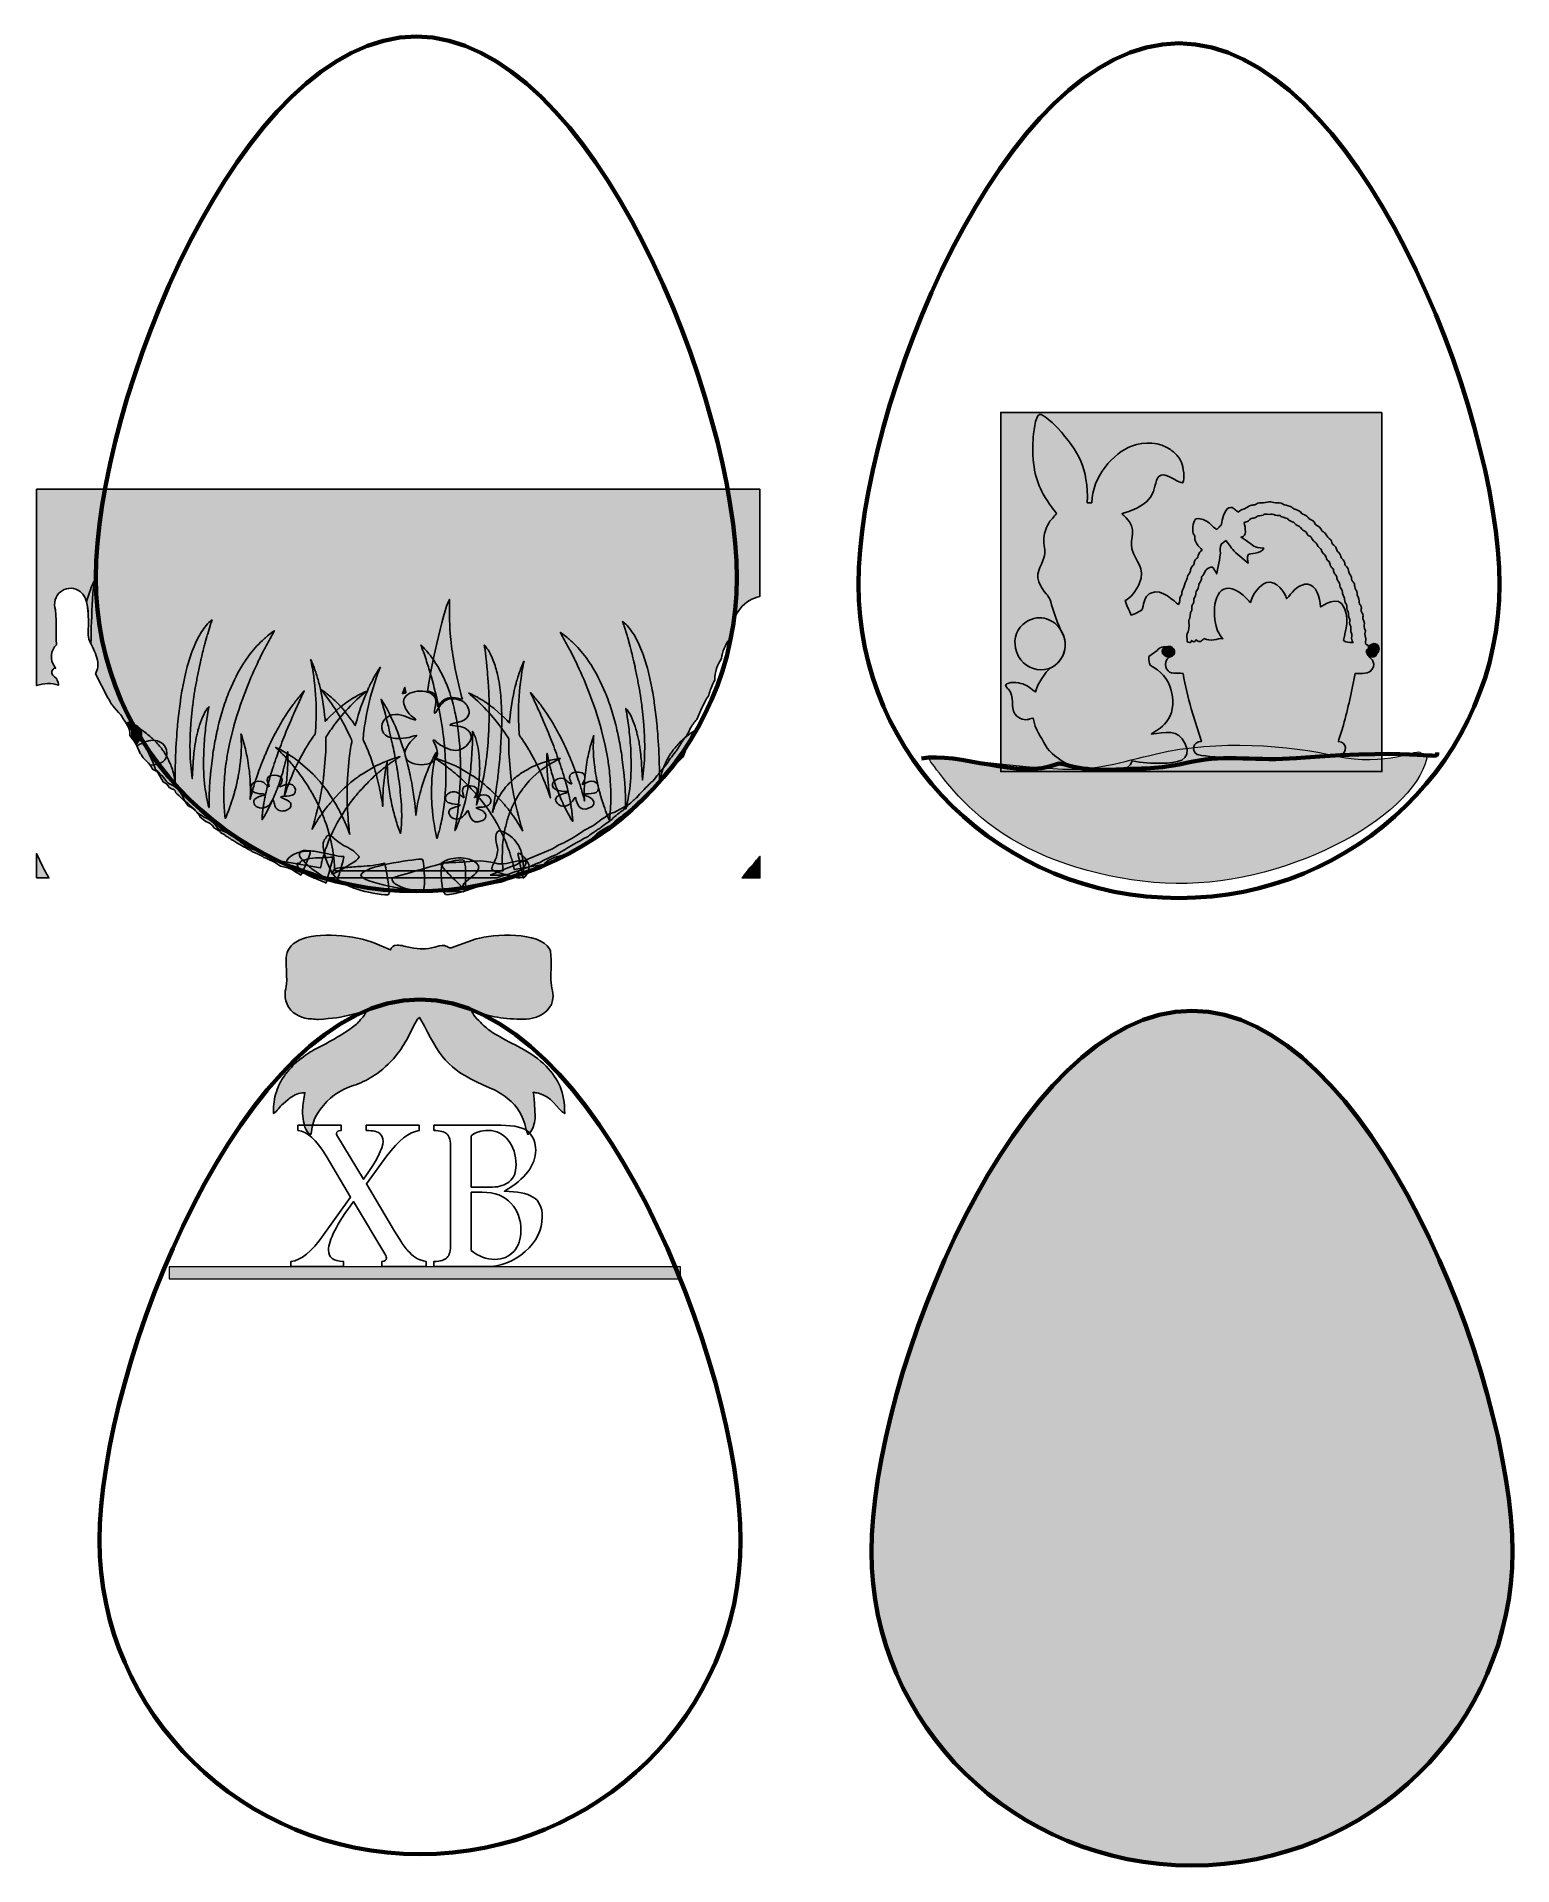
# Model space of a CAD drawing. Header units: centimetres. Extents: x -9.4 to 4.4, y -3.6 to 13.5.
import ezdxf

# ---------------------------------------------------------------- set-up
doc = ezdxf.new("R2010")
doc.units = ezdxf.units.CM
doc.header["$MEASUREMENT"] = 0
doc.layers.add('layer 1', color=7, linetype='Continuous')

msp = doc.modelspace()

# ---------------------------------------------------------------- hatches: boundary and pattern name
at = {"layer": 'layer 1', "true_color": 0xffffff}
h = msp.add_hatch(color=7, dxfattribs=at)
edge = h.paths.add_edge_path()
edge.add_spline(control_points=[(3.16068, 9.98285), (3.16068, 9.98285), (3.16068, 6.62094), (3.16068, 6.62094), (3.16068, 6.62094), (-0.40757, 6.62094), (-0.40757, 6.62094), (-0.40757, 6.62094), (-0.40757, 9.98285), (-0.40757, 9.98285), (-0.40757, 9.98285), (3.16068, 9.98285), (3.16068, 9.98285)], knot_values=[0, 0, 0, 0, 0.25, 0.25, 0.25, 0.5, 0.5, 0.5, 0.75, 0.75, 0.75, 1, 1, 1, 1], degree=3, periodic=1)
at = {"layer": 'layer 1', "true_color": 0x000000}
h = msp.add_hatch(color=18, dxfattribs=at)
edge = h.paths.add_edge_path()
edge.add_spline(control_points=[(0.11463, 9.03687), (0.09293, 9.00093), (0.06184, 8.9861), (0.03025, 8.92405), (0.00494, 8.87433), (-0.00896, 8.82813), (-0.00386, 8.76275), (0.00232, 8.68336), (0.01916, 8.67292), (-0.01273, 8.59517), (-0.04914, 8.5064), (-0.10334, 8.44394), (-0.00024, 8.30699), (0.05269, 8.23668), (0.04097, 8.26998), (0.06919, 8.18075), (0.08488, 8.13117), (0.1009, 8.08193), (0.11759, 8.03335), (0.12531, 8.01089), (0.14306, 7.97385), (0.15645, 7.94056), (0.20181, 7.8679), (0.20999, 7.78111), (0.17296, 7.7043), (0.14527, 7.64685), (0.10291, 7.60942), (0.05513, 7.58992), (0.01464, 7.55267), (-0.06701, 7.44187), (-0.08241, 7.36638), (-0.12233, 7.39272), (-0.15052, 7.42443), (-0.20118, 7.44067), (-0.24634, 7.45514), (-0.33668, 7.47016), (-0.3621, 7.42712), (-0.35264, 7.3935), (-0.31975, 7.39599), (-0.306, 7.3357), (-0.28787, 7.25626), (-0.31699, 7.16127), (-0.22733, 7.12087), (-0.16367, 7.09218), (-0.152, 7.11165), (-0.10492, 7.12124), (-0.08512, 7.01015), (-0.03008, 6.94621), (0.01342, 6.8625), (0.04702, 6.79785), (0.14204, 6.7287), (0.21762, 6.69), (0.32177, 6.63667), (0.4046, 6.63227), (0.53392, 6.63146), (0.63763, 6.6308), (0.80202, 6.61915), (0.82138, 6.71962), (0.91878, 6.70139), (0.9995, 6.69913), (1.1015, 6.69909), (1.23156, 6.69903), (1.39301, 6.71772), (1.31913, 6.88153), (1.25261, 7.02904), (1.13148, 6.98046), (1.00146, 6.97107), (1.02471, 6.99414), (1.24292, 7.0756), (1.19825, 7.33836), (1.17848, 7.45464), (1.11858, 7.54171), (1.02546, 7.59567), (0.97877, 7.62273), (0.98514, 7.61233), (0.97819, 7.69623), (1.01074, 7.7225), (1.03714, 7.73583), (1.06713, 7.76475), (1.09406, 7.79071), (1.10606, 7.78757), (1.13209, 7.78687), (1.13774, 7.78862), (1.14375, 7.78914), (1.14968, 7.78831), (1.1619, 7.79291), (1.17576, 7.79303), (1.18806, 7.78793), (1.18806, 7.78793), (1.18837, 7.78814), (1.18837, 7.78814), (1.19512, 7.78525), (1.20269, 7.77919), (1.20726, 7.77364), (1.23865, 7.73557), (1.20959, 7.7017), (1.17627, 7.69385), (1.16349, 7.68667), (1.15177, 7.67569), (1.14456, 7.66293), (1.13108, 7.63904), (1.13102, 7.60618), (1.1444, 7.58263), (1.1796, 7.52065), (1.22818, 7.55282), (1.29945, 7.537), (1.32013, 7.42271), (1.34634, 7.31522), (1.37639, 7.20767), (1.37639, 7.20767), (1.47123, 6.9011), (1.47123, 6.9011), (1.38534, 6.90268), (1.3771, 6.80987), (1.42971, 6.78175), (1.48726, 6.75098), (2.04003, 6.74149), (2.13389, 6.74149), (2.21981, 6.74149), (2.70302, 6.75281), (2.7771, 6.7787), (2.83701, 6.79963), (2.83578, 6.89532), (2.75349, 6.90114), (2.76549, 6.95108), (2.78635, 7.00236), (2.80015, 7.05466), (2.84249, 7.21518), (2.8814, 7.37248), (2.90841, 7.53841), (2.97492, 7.54363), (3.03575, 7.52727), (3.06719, 7.57501), (3.11622, 7.64948), (3.03947, 7.68817), (3.03073, 7.70816), (3.0062, 7.73393), (3.01446, 7.7609), (3.03351, 7.77702), (3.03424, 7.78039), (3.03539, 7.78364), (3.0369, 7.78674), (3.0348, 7.79125), (3.03394, 7.79431), (3.0322, 7.79694), (3.02587, 7.80645), (3.02944, 7.80164), (3.0243, 7.80525), (3.02068, 7.80778), (3.01027, 7.80384), (3.00737, 7.8246), (3.00367, 7.851), (3.02031, 7.84158), (3.00412, 7.89129), (2.99521, 7.91864), (3.01529, 7.92082), (2.99876, 7.95958), (2.98421, 7.99369), (3.00531, 7.9933), (2.99022, 8.02913), (2.97141, 8.0738), (2.99018, 8.06246), (2.98067, 8.09272), (2.9757, 8.10854), (2.96952, 8.10912), (2.96738, 8.12311), (2.9649, 8.13929), (2.97106, 8.14331), (2.96523, 8.16481), (2.96212, 8.17627), (2.95471, 8.18367), (2.95161, 8.1907), (2.94298, 8.2103), (2.95392, 8.22678), (2.93706, 8.25475), (2.92613, 8.27288), (2.93053, 8.26383), (2.92847, 8.28825), (2.92518, 8.32728), (2.90983, 8.32002), (2.90533, 8.35177), (2.90289, 8.36907), (2.9067, 8.37058), (2.89764, 8.38653), (2.88941, 8.40101), (2.88346, 8.39951), (2.87974, 8.41212), (2.86647, 8.45716), (2.88576, 8.43091), (2.85632, 8.47232), (2.84064, 8.4944), (2.8549, 8.51043), (2.83105, 8.53535), (2.80254, 8.56514), (2.82421, 8.56057), (2.80512, 8.59246), (2.79528, 8.60889), (2.78878, 8.6074), (2.78228, 8.61898), (2.7723, 8.63961), (2.77276, 8.65585), (2.75338, 8.67297), (2.73407, 8.69003), (2.74546, 8.67217), (2.73656, 8.70066), (2.72532, 8.73662), (2.71249, 8.72876), (2.69856, 8.75005), (2.68161, 8.77595), (2.6965, 8.78101), (2.66666, 8.80136), (2.64097, 8.81888), (2.64792, 8.83167), (2.62828, 8.85115), (2.6199, 8.85946), (2.61557, 8.86097), (2.6061, 8.86809), (2.58677, 8.88258), (2.6006, 8.87197), (2.58784, 8.89394), (2.57203, 8.92117), (2.55373, 8.91803), (2.53976, 8.93392), (2.51869, 8.9579), (2.53731, 8.95739), (2.49866, 8.97605), (2.45793, 8.99572), (2.4692, 9.01194), (2.42155, 9.03101), (2.39843, 9.04027), (2.41108, 9.03662), (2.39759, 9.051), (2.37853, 9.07131), (2.36382, 9.0661), (2.33713, 9.07869), (2.32038, 9.08658), (2.31573, 9.10274), (2.28427, 9.10896), (2.2189, 9.12189), (2.25511, 9.11957), (2.21877, 9.13159), (2.18973, 9.1412), (2.17446, 9.12973), (2.1441, 9.13993), (2.10496, 9.15308), (2.1022, 9.14365), (2.06777, 9.13742), (2.0435, 9.13303), (2.02831, 9.14353), (1.99962, 9.13213), (1.9906, 9.12855), (1.97713, 9.11973), (1.97011, 9.11767), (1.95765, 9.11401), (1.94706, 9.11628), (1.93141, 9.11194), (1.9032, 9.10412), (1.89677, 9.08765), (1.87442, 9.08101), (1.8302, 9.06788), (1.84534, 9.07016), (1.81585, 9.05001), (1.80336, 9.05681), (1.79845, 9.06462), (1.78483, 9.07442), (1.77367, 9.08245), (1.76248, 9.09295), (1.74701, 9.09339), (1.69532, 9.09485), (1.66918, 8.99628), (1.66222, 8.95569), (1.65603, 8.9196), (1.6606, 8.93479), (1.64285, 8.91628), (1.63239, 8.90536), (1.63075, 8.89973), (1.61567, 8.88643), (1.58516, 8.90414), (1.5656, 8.93013), (1.5359, 8.95262), (1.50688, 8.9746), (1.47019, 8.99166), (1.42282, 8.98744), (1.39439, 8.97344), (1.38606, 8.8978), (1.38989, 8.86575), (1.39269, 8.84238), (1.40323, 8.84039), (1.4062, 8.82954), (1.4136, 8.80251), (1.39672, 8.80598), (1.42881, 8.75267), (1.44702, 8.72242), (1.45856, 8.71668), (1.4776, 8.69437), (1.46043, 8.67198), (1.45116, 8.68222), (1.4408, 8.64379), (1.43279, 8.61413), (1.44241, 8.63162), (1.42486, 8.61563), (1.41396, 8.60569), (1.41096, 8.60303), (1.40583, 8.58592), (1.40151, 8.5715), (1.40411, 8.56594), (1.39533, 8.55254), (1.38837, 8.54192), (1.38183, 8.54225), (1.3752, 8.5284), (1.36846, 8.51428), (1.37101, 8.50346), (1.36676, 8.49154), (1.35797, 8.46686), (1.34596, 8.4738), (1.33852, 8.42941), (1.33343, 8.39898), (1.31633, 8.3999), (1.31211, 8.3663), (1.30777, 8.33176), (1.29161, 8.33318), (1.28826, 8.29775), (1.28536, 8.26693), (1.28875, 8.28119), (1.27638, 8.26021), (1.25751, 8.2282), (1.27831, 8.21751), (1.25709, 8.18586), (1.21766, 8.20507), (1.10552, 8.3408), (0.99607, 8.2908), (0.9563, 8.27263), (0.93318, 8.22506), (0.92571, 8.17012), (0.92039, 8.13088), (0.91229, 8.1319), (0.88225, 8.11605), (0.86212, 8.10543), (0.83463, 8.0892), (0.81175, 8.08542), (0.8, 8.1269), (0.76779, 8.17083), (0.75796, 8.22108), (0.80703, 8.24093), (0.86329, 8.31753), (0.88908, 8.37843), (0.95488, 8.53378), (0.85206, 8.57799), (0.82051, 8.70678), (0.79636, 8.80538), (0.8778, 8.88692), (0.76453, 8.99846), (0.74903, 9.01372), (0.73773, 9.02012), (0.72742, 9.03198), (0.76589, 9.05704), (0.96357, 9.08342), (1.02306, 9.24252), (1.04395, 9.29841), (1.04404, 9.40681), (1.11929, 9.39737), (1.1763, 9.39021), (1.26194, 9.31996), (1.29522, 9.32276), (1.32235, 9.36057), (1.2993, 9.47166), (1.28434, 9.51329), (1.26589, 9.56461), (1.2179, 9.6088), (1.18046, 9.63455), (1.08385, 9.70097), (0.93899, 9.71456), (0.81806, 9.66769), (0.64724, 9.60149), (0.44865, 9.37965), (0.44511, 9.13585), (0.44511, 9.13585), (0.403, 9.13673), (0.403, 9.13673), (0.41027, 9.46594), (0.32306, 9.61563), (0.12499, 9.83648), (0.11049, 9.85265), (-0.01057, 9.97425), (-0.04525, 9.96286), (-0.08507, 9.94978), (-0.10121, 9.77803), (-0.10445, 9.72452), (-0.1101, 9.63095), (-0.10716, 9.53031), (-0.09029, 9.44044), (-0.0751, 9.35957), (-0.0439, 9.28247), (-0.00932, 9.21776), (0.03947, 9.12647), (0.10643, 9.0519), (0.11463, 9.03687)], knot_values=[0, 0, 0, 0, 0.00757576, 0.00757576, 0.00757576, 0.01515152, 0.01515152, 0.01515152, 0.02272727, 0.02272727, 0.02272727, 0.03030303, 0.03030303, 0.03030303, 0.03787879, 0.03787879, 0.03787879, 0.04545455, 0.04545455, 0.04545455, 0.0530303, 0.0530303, 0.0530303, 0.06060606, 0.06060606, 0.06060606, 0.06818182, 0.06818182, 0.06818182, 0.07575758, 0.07575758, 0.07575758, 0.08333333, 0.08333333, 0.08333333, 0.09090909, 0.09090909, 0.09090909, 0.09848485, 0.09848485, 0.09848485, 0.10606061, 0.10606061, 0.10606061, 0.11363636, 0.11363636, 0.11363636, 0.12121212, 0.12121212, 0.12121212, 0.12878788, 0.12878788, 0.12878788, 0.13636364, 0.13636364, 0.13636364, 0.14393939, 0.14393939, 0.14393939, 0.15151515, 0.15151515, 0.15151515, 0.15909091, 0.15909091, 0.15909091, 0.16666667, 0.16666667, 0.16666667, 0.17424242, 0.17424242, 0.17424242, 0.18181818, 0.18181818, 0.18181818, 0.18939394, 0.18939394, 0.18939394, 0.1969697, 0.1969697, 0.1969697, 0.20454545, 0.20454545, 0.20454545, 0.21212121, 0.21212121, 0.21212121, 0.21969697, 0.21969697, 0.21969697, 0.22727273, 0.22727273, 0.22727273, 0.23484848, 0.23484848, 0.23484848, 0.24242424, 0.24242424, 0.24242424, 0.25, 0.25, 0.25, 0.25757576, 0.25757576, 0.25757576, 0.26515152, 0.26515152, 0.26515152, 0.27272727, 0.27272727, 0.27272727, 0.28030303, 0.28030303, 0.28030303, 0.28787879, 0.28787879, 0.28787879, 0.29545455, 0.29545455, 0.29545455, 0.3030303, 0.3030303, 0.3030303, 0.31060606, 0.31060606, 0.31060606, 0.31818182, 0.31818182, 0.31818182, 0.32575758, 0.32575758, 0.32575758, 0.33333333, 0.33333333, 0.33333333, 0.34090909, 0.34090909, 0.34090909, 0.34848485, 0.34848485, 0.34848485, 0.35606061, 0.35606061, 0.35606061, 0.36363636, 0.36363636, 0.36363636, 0.37121212, 0.37121212, 0.37121212, 0.37878788, 0.37878788, 0.37878788, 0.38636364, 0.38636364, 0.38636364, 0.39393939, 0.39393939, 0.39393939, 0.40151515, 0.40151515, 0.40151515, 0.40909091, 0.40909091, 0.40909091, 0.41666667, 0.41666667, 0.41666667, 0.42424242, 0.42424242, 0.42424242, 0.43181818, 0.43181818, 0.43181818, 0.43939394, 0.43939394, 0.43939394, 0.4469697, 0.4469697, 0.4469697, 0.45454545, 0.45454545, 0.45454545, 0.46212121, 0.46212121, 0.46212121, 0.46969697, 0.46969697, 0.46969697, 0.47727273, 0.47727273, 0.47727273, 0.48484848, 0.48484848, 0.48484848, 0.49242424, 0.49242424, 0.49242424, 0.5, 0.5, 0.5, 0.50757576, 0.50757576, 0.50757576, 0.51515152, 0.51515152, 0.51515152, 0.52272727, 0.52272727, 0.52272727, 0.53030303, 0.53030303, 0.53030303, 0.53787879, 0.53787879, 0.53787879, 0.54545455, 0.54545455, 0.54545455, 0.5530303, 0.5530303, 0.5530303, 0.56060606, 0.56060606, 0.56060606, 0.56818182, 0.56818182, 0.56818182, 0.57575758, 0.57575758, 0.57575758, 0.58333333, 0.58333333, 0.58333333, 0.59090909, 0.59090909, 0.59090909, 0.59848485, 0.59848485, 0.59848485, 0.60606061, 0.60606061, 0.60606061, 0.61363636, 0.61363636, 0.61363636, 0.62121212, 0.62121212, 0.62121212, 0.62878788, 0.62878788, 0.62878788, 0.63636364, 0.63636364, 0.63636364, 0.64393939, 0.64393939, 0.64393939, 0.65151515, 0.65151515, 0.65151515, 0.65909091, 0.65909091, 0.65909091, 0.66666667, 0.66666667, 0.66666667, 0.67424242, 0.67424242, 0.67424242, 0.68181818, 0.68181818, 0.68181818, 0.68939394, 0.68939394, 0.68939394, 0.6969697, 0.6969697, 0.6969697, 0.70454545, 0.70454545, 0.70454545, 0.71212121, 0.71212121, 0.71212121, 0.71969697, 0.71969697, 0.71969697, 0.72727273, 0.72727273, 0.72727273, 0.73484848, 0.73484848, 0.73484848, 0.74242424, 0.74242424, 0.74242424, 0.75, 0.75, 0.75, 0.75757576, 0.75757576, 0.75757576, 0.76515152, 0.76515152, 0.76515152, 0.77272727, 0.77272727, 0.77272727, 0.78030303, 0.78030303, 0.78030303, 0.78787879, 0.78787879, 0.78787879, 0.79545455, 0.79545455, 0.79545455, 0.8030303, 0.8030303, 0.8030303, 0.81060606, 0.81060606, 0.81060606, 0.81818182, 0.81818182, 0.81818182, 0.82575758, 0.82575758, 0.82575758, 0.83333333, 0.83333333, 0.83333333, 0.84090909, 0.84090909, 0.84090909, 0.84848485, 0.84848485, 0.84848485, 0.85606061, 0.85606061, 0.85606061, 0.86363636, 0.86363636, 0.86363636, 0.87121212, 0.87121212, 0.87121212, 0.87878788, 0.87878788, 0.87878788, 0.88636364, 0.88636364, 0.88636364, 0.89393939, 0.89393939, 0.89393939, 0.90151515, 0.90151515, 0.90151515, 0.90909091, 0.90909091, 0.90909091, 0.91666667, 0.91666667, 0.91666667, 0.92424242, 0.92424242, 0.92424242, 0.93181818, 0.93181818, 0.93181818, 0.93939394, 0.93939394, 0.93939394, 0.9469697, 0.9469697, 0.9469697, 0.95454545, 0.95454545, 0.95454545, 0.96212121, 0.96212121, 0.96212121, 0.96969697, 0.96969697, 0.96969697, 0.97727273, 0.97727273, 0.97727273, 0.98484848, 0.98484848, 0.98484848, 0.99242424, 0.99242424, 0.99242424, 1, 1, 1, 1], degree=3, periodic=1)
at = {"layer": 'layer 1', "true_color": 0xffffff}
h = msp.add_hatch(color=7, dxfattribs=at)
edge = h.paths.add_edge_path()
edge.add_spline(control_points=[(-8.34128, 6.63678), (-8.35852, 6.66929), (-8.38185, 6.6999), (-8.41181, 6.72715), (-8.41181, 6.72715), (-8.43473, 6.74836), (-8.43473, 6.74836), (-8.44051, 6.76158), (-8.44801, 6.7747), (-8.45734, 6.78748), (-8.48069, 6.81946), (-8.48376, 6.8675), (-8.54771, 6.94694), (-8.54771, 6.94694), (-8.55827, 6.95855), (-8.55827, 6.95855), (-8.55555, 6.99689), (-8.56722, 7.0398), (-8.59951, 7.08298), (-8.64285, 7.14092), (-8.61184, 7.117), (-8.68311, 7.19664), (-8.7443, 7.26502), (-8.72001, 7.23957), (-8.76326, 7.31141), (-8.76326, 7.31141), (-8.87908, 7.53694), (-8.87908, 7.53694), (-8.85836, 7.57332), (-8.85101, 7.62302), (-8.86715, 7.68584), (-8.87981, 7.73512), (-8.91438, 7.79818), (-8.93654, 7.84436), (-8.95483, 7.88248), (-8.94606, 7.95344), (-8.94606, 7.99682), (-8.94606, 8.09322), (-8.94408, 8.24754), (-9.02304, 8.30659), (-9.13039, 8.38688), (-9.28615, 8.2956), (-9.25974, 8.15616), (-9.25974, 8.15616), (-9.25527, 8.13384), (-9.25527, 8.13384), (-9.23794, 7.99512), (-9.25321, 7.89516), (-9.24529, 7.817), (-9.24496, 7.81375), (-9.24449, 7.81052), (-9.24391, 7.80728), (-9.29985, 7.75702), (-9.31287, 7.66862), (-9.25939, 7.60058), (-9.25789, 7.59728), (-9.25577, 7.59317), (-9.25309, 7.5884), (-9.26667, 7.58941), (-9.27924, 7.58295), (-9.28696, 7.56174), (-9.29881, 7.5292), (-9.26935, 7.51256), (-9.24798, 7.49475), (-9.24109, 7.48098), (-9.23458, 7.46731), (-9.22839, 7.45373), (-9.22757, 7.44591), (-9.22632, 7.43808), (-9.22496, 7.43034), (-9.29334, 7.45047), (-9.36339, 7.45007), (-9.43121, 7.42583), (-9.43121, 7.42583), (-9.43121, 9.2624), (-9.43121, 9.2624), (-9.43121, 9.2624), (-2.66149, 9.2624), (-2.66149, 9.2624), (-2.66149, 9.2624), (-2.66149, 8.25926), (-2.66149, 8.25926), (-2.72855, 8.24551), (-2.79343, 8.20914), (-2.84624, 8.14515), (-2.9348, 8.03782), (-2.90719, 7.96097), (-2.94013, 7.88307), (-2.94013, 7.88307), (-2.94833, 7.85365), (-2.94833, 7.85365), (-2.9906, 7.80147), (-3.01268, 7.74423), (-3.01946, 7.67995), (-3.06155, 7.62238), (-3.08397, 7.54976), (-3.08229, 7.47829), (-3.08591, 7.47206), (-3.08945, 7.46562), (-3.09274, 7.45909), (-3.11696, 7.41117), (-3.13128, 7.37938), (-3.13808, 7.33686), (-3.14996, 7.32045), (-3.16092, 7.30241), (-3.1706, 7.28273), (-3.19938, 7.22424), (-3.23086, 7.16741), (-3.25123, 7.10728), (-3.27659, 7.08195), (-3.29892, 7.05147), (-3.31677, 7.01582), (-3.32662, 6.99615), (-3.33593, 6.97817), (-3.34438, 6.96109), (-3.35132, 6.9528), (-3.35807, 6.94406), (-3.36444, 6.93491), (-3.39339, 6.8933), (-3.41695, 6.86043), (-3.43425, 6.82635), (-3.44039, 6.81952), (-3.44642, 6.81232), (-3.45216, 6.80486), (-3.48508, 6.76211), (-3.51222, 6.72801), (-3.53224, 6.69198), (-3.55566, 6.66907), (-3.57306, 6.64499), (-3.59143, 6.6183), (-3.59822, 6.61155), (-3.60491, 6.60441), (-3.61135, 6.59697), (-3.6317, 6.57342), (-3.64933, 6.55209), (-3.66407, 6.53092), (-3.67577, 6.52199), (-3.68717, 6.51212), (-3.69804, 6.50135), (-3.74309, 6.45668), (-3.78227, 6.41866), (-3.81215, 6.37723), (-3.82435, 6.36883), (-3.83631, 6.35945), (-3.84778, 6.34913), (-3.88283, 6.31761), (-3.9142, 6.28942), (-3.94056, 6.2603), (-3.94357, 6.25822), (-3.94662, 6.25607), (-3.94955, 6.25391), (-3.99053, 6.22373), (-4.02688, 6.19566), (-4.05689, 6.16493), (-4.09108, 6.14407), (-4.12788, 6.11675), (-4.15711, 6.08959), (-4.16868, 6.08368), (-4.18018, 6.07701), (-4.19143, 6.06959), (-4.22179, 6.04956), (-4.24979, 6.03011), (-4.27472, 6.00969), (-4.35741, 5.97035), (-4.48876, 5.88902), (-4.54207, 5.85846), (-4.55177, 5.8529), (-4.56116, 5.84699), (-4.57011, 5.84082), (-4.5857, 5.83605), (-4.60137, 5.83004), (-4.61686, 5.82282), (-4.65292, 5.80602), (-4.68782, 5.78926), (-4.71994, 5.77023), (-4.72966, 5.76719), (-4.73944, 5.76372), (-4.74912, 5.75977), (-4.77419, 5.74955), (-4.79833, 5.73889), (-4.8211, 5.72728), (-4.85192, 5.71933), (-4.88374, 5.70686), (-4.91248, 5.69342), (-4.94556, 5.68606), (-4.98131, 5.67328), (-5.01241, 5.66021), (-5.04884, 5.65357), (-5.0878, 5.63998), (-5.12178, 5.62562), (-5.12178, 5.62562), (-6.81644, 5.62562), (-6.81644, 5.62562), (-6.84192, 5.63943), (-6.86962, 5.6506), (-6.89793, 5.65706), (-6.94378, 5.67518), (-6.99284, 5.69322), (-7.04117, 5.70298), (-7.07732, 5.72027), (-7.1107, 5.72892), (-7.14962, 5.73557), (-7.19613, 5.77038), (-7.24977, 5.79902), (-7.3034, 5.81696), (-7.33395, 5.83719), (-7.36875, 5.85482), (-7.40507, 5.8678), (-7.41046, 5.87251), (-7.4168, 5.87591), (-7.42346, 5.87796), (-7.42961, 5.88342), (-7.43703, 5.88718), (-7.44478, 5.88918), (-7.44944, 5.89334), (-7.45482, 5.8965), (-7.46053, 5.89865), (-7.46859, 5.90575), (-7.47879, 5.91124), (-7.48934, 5.91435), (-7.49405, 5.91839), (-7.49937, 5.92141), (-7.50496, 5.92341), (-7.51031, 5.92806), (-7.51649, 5.93137), (-7.52296, 5.93337), (-7.53005, 5.94076), (-7.53865, 5.9455), (-7.54752, 5.94782), (-7.55312, 5.95345), (-7.55999, 5.95752), (-7.56729, 5.95998), (-7.57189, 5.96429), (-7.57718, 5.96753), (-7.58276, 5.96969), (-7.58686, 5.97356), (-7.59153, 5.97663), (-7.59651, 5.97888), (-7.60011, 5.98221), (-7.60446, 5.98469), (-7.60926, 5.98628), (-7.61475, 5.9918), (-7.62142, 5.99579), (-7.62848, 5.99822), (-7.63391, 6.00377), (-7.64048, 6.00781), (-7.64746, 6.01032), (-7.6527, 6.01561), (-7.65899, 6.01951), (-7.66568, 6.02201), (-7.67193, 6.02916), (-7.68013, 6.0342), (-7.68888, 6.037), (-7.69535, 6.04176), (-7.70284, 6.04668), (-7.70954, 6.05108), (-7.71488, 6.061), (-7.72497, 6.06941), (-7.74123, 6.07387), (-7.75122, 6.08487), (-7.75984, 6.08752), (-7.77101, 6.09524), (-7.79002, 6.12721), (-7.8064, 6.1347), (-7.85701, 6.15894), (-7.85701, 6.15894), (-7.90237, 6.19709), (-7.90237, 6.19709), (-7.90436, 6.20767), (-7.91042, 6.21893), (-7.92194, 6.22957), (-7.95401, 6.25916), (-7.93658, 6.25983), (-8.01266, 6.30099), (-8.01266, 6.30099), (-8.01425, 6.30182), (-8.01425, 6.30182), (-8.03848, 6.34393), (-8.09533, 6.39031), (-8.12732, 6.421), (-8.12822, 6.42367), (-8.1291, 6.42636), (-8.12993, 6.42905), (-8.13563, 6.4473), (-8.1497, 6.45596), (-8.16438, 6.45687), (-8.17217, 6.46254), (-8.18059, 6.46754), (-8.18945, 6.47229), (-8.19714, 6.49342), (-8.22607, 6.51327), (-8.24559, 6.52319), (-8.24559, 6.52319), (-8.29303, 6.60693), (-8.29303, 6.60693), (-8.30793, 6.62404), (-8.31966, 6.63175), (-8.34128, 6.63678)], knot_values=[0, 0, 0, 0, 0.01010101, 0.01010101, 0.01010101, 0.02020202, 0.02020202, 0.02020202, 0.03030303, 0.03030303, 0.03030303, 0.04040404, 0.04040404, 0.04040404, 0.05050505, 0.05050505, 0.05050505, 0.06060606, 0.06060606, 0.06060606, 0.07070707, 0.07070707, 0.07070707, 0.08080808, 0.08080808, 0.08080808, 0.09090909, 0.09090909, 0.09090909, 0.1010101, 0.1010101, 0.1010101, 0.11111111, 0.11111111, 0.11111111, 0.12121212, 0.12121212, 0.12121212, 0.13131313, 0.13131313, 0.13131313, 0.14141414, 0.14141414, 0.14141414, 0.15151515, 0.15151515, 0.15151515, 0.16161616, 0.16161616, 0.16161616, 0.17171717, 0.17171717, 0.17171717, 0.18181818, 0.18181818, 0.18181818, 0.19191919, 0.19191919, 0.19191919, 0.2020202, 0.2020202, 0.2020202, 0.21212121, 0.21212121, 0.21212121, 0.22222222, 0.22222222, 0.22222222, 0.23232323, 0.23232323, 0.23232323, 0.24242424, 0.24242424, 0.24242424, 0.25252525, 0.25252525, 0.25252525, 0.26262626, 0.26262626, 0.26262626, 0.27272727, 0.27272727, 0.27272727, 0.28282828, 0.28282828, 0.28282828, 0.29292929, 0.29292929, 0.29292929, 0.3030303, 0.3030303, 0.3030303, 0.31313131, 0.31313131, 0.31313131, 0.32323232, 0.32323232, 0.32323232, 0.33333333, 0.33333333, 0.33333333, 0.34343434, 0.34343434, 0.34343434, 0.35353535, 0.35353535, 0.35353535, 0.36363636, 0.36363636, 0.36363636, 0.37373737, 0.37373737, 0.37373737, 0.38383838, 0.38383838, 0.38383838, 0.39393939, 0.39393939, 0.39393939, 0.4040404, 0.4040404, 0.4040404, 0.41414141, 0.41414141, 0.41414141, 0.42424242, 0.42424242, 0.42424242, 0.43434343, 0.43434343, 0.43434343, 0.44444444, 0.44444444, 0.44444444, 0.45454545, 0.45454545, 0.45454545, 0.46464646, 0.46464646, 0.46464646, 0.47474747, 0.47474747, 0.47474747, 0.48484848, 0.48484848, 0.48484848, 0.49494949, 0.49494949, 0.49494949, 0.50505051, 0.50505051, 0.50505051, 0.51515152, 0.51515152, 0.51515152, 0.52525253, 0.52525253, 0.52525253, 0.53535354, 0.53535354, 0.53535354, 0.54545455, 0.54545455, 0.54545455, 0.55555556, 0.55555556, 0.55555556, 0.56565657, 0.56565657, 0.56565657, 0.57575758, 0.57575758, 0.57575758, 0.58585859, 0.58585859, 0.58585859, 0.5959596, 0.5959596, 0.5959596, 0.60606061, 0.60606061, 0.60606061, 0.61616162, 0.61616162, 0.61616162, 0.62626263, 0.62626263, 0.62626263, 0.63636364, 0.63636364, 0.63636364, 0.64646465, 0.64646465, 0.64646465, 0.65656566, 0.65656566, 0.65656566, 0.66666667, 0.66666667, 0.66666667, 0.67676768, 0.67676768, 0.67676768, 0.68686869, 0.68686869, 0.68686869, 0.6969697, 0.6969697, 0.6969697, 0.70707071, 0.70707071, 0.70707071, 0.71717172, 0.71717172, 0.71717172, 0.72727273, 0.72727273, 0.72727273, 0.73737374, 0.73737374, 0.73737374, 0.74747475, 0.74747475, 0.74747475, 0.75757576, 0.75757576, 0.75757576, 0.76767677, 0.76767677, 0.76767677, 0.77777778, 0.77777778, 0.77777778, 0.78787879, 0.78787879, 0.78787879, 0.7979798, 0.7979798, 0.7979798, 0.80808081, 0.80808081, 0.80808081, 0.81818182, 0.81818182, 0.81818182, 0.82828283, 0.82828283, 0.82828283, 0.83838384, 0.83838384, 0.83838384, 0.84848485, 0.84848485, 0.84848485, 0.85858586, 0.85858586, 0.85858586, 0.86868687, 0.86868687, 0.86868687, 0.87878788, 0.87878788, 0.87878788, 0.88888889, 0.88888889, 0.88888889, 0.8989899, 0.8989899, 0.8989899, 0.90909091, 0.90909091, 0.90909091, 0.91919192, 0.91919192, 0.91919192, 0.92929293, 0.92929293, 0.92929293, 0.93939394, 0.93939394, 0.93939394, 0.94949495, 0.94949495, 0.94949495, 0.95959596, 0.95959596, 0.95959596, 0.96969697, 0.96969697, 0.96969697, 0.97979798, 0.97979798, 0.97979798, 0.98989899, 0.98989899, 0.98989899, 1, 1, 1, 1], degree=3, periodic=1)
h = msp.add_hatch(color=7, dxfattribs=at)
edge = h.paths.add_edge_path()
edge.add_spline(control_points=[(1.87076, 8.95333), (1.88111, 8.89084), (1.90133, 8.82676), (1.84258, 8.81336), (1.84258, 8.81336), (1.88937, 8.78258), (1.88937, 8.78258), (1.9628, 8.73276), (1.95444, 8.71908), (2.05421, 8.71255), (2.0316, 8.65135), (1.92301, 8.66954), (1.90799, 8.65008), (1.89525, 8.62748), (1.90513, 8.5968), (1.90899, 8.5714), (1.90899, 8.5714), (1.79366, 8.66723), (1.79366, 8.66723), (1.74731, 8.71085), (1.73491, 8.74287), (1.69842, 8.78256), (1.69842, 8.78256), (1.6765, 8.76515), (1.6765, 8.76515), (1.66083, 8.75328), (1.66524, 8.7626), (1.65634, 8.74656), (1.64411, 8.7245), (1.64819, 8.69239), (1.64825, 8.66501), (1.64831, 8.63278), (1.62194, 8.50756), (1.61351, 8.47113), (1.5979, 8.49869), (1.58121, 8.54728), (1.54868, 8.5315), (1.49164, 8.50381), (1.51296, 8.49236), (1.48286, 8.45496), (1.4573, 8.42319), (1.49024, 8.43864), (1.45217, 8.38315), (1.44023, 8.36576), (1.4482, 8.37762), (1.44401, 8.35241), (1.43912, 8.32307), (1.426, 8.32315), (1.42216, 8.30627), (1.41291, 8.26555), (1.42514, 8.28583), (1.40531, 8.24852), (1.39371, 8.22672), (1.40678, 8.21696), (1.39344, 8.19186), (1.38338, 8.17294), (1.38496, 8.18803), (1.38193, 8.17007), (1.3798, 8.15736), (1.38421, 8.14977), (1.38012, 8.13255), (1.37254, 8.10061), (1.3682, 8.13531), (1.3666, 8.07785), (1.36559, 8.04152), (1.35072, 8.05387), (1.35368, 8.02263), (1.36441, 7.90946), (1.32776, 7.9353), (1.33533, 7.87648), (1.33801, 7.85559), (1.33097, 7.82271), (1.36007, 7.82789), (1.37704, 7.83091), (1.36931, 7.8321), (1.38039, 7.8478), (1.38724, 7.84172), (1.38961, 7.83772), (1.39996, 7.83425), (1.41528, 7.84266), (1.4121, 7.83853), (1.42006, 7.85261), (1.46064, 7.82143), (1.46835, 7.84289), (1.49782, 7.86538), (1.52395, 7.85386), (1.55187, 7.84714), (1.58568, 7.85251), (1.6177, 7.85759), (1.64666, 7.86933), (1.67239, 7.86447), (1.62834, 7.91294), (1.60952, 7.95079), (1.59737, 8.04109), (1.56936, 8.24925), (1.65402, 8.44158), (1.86213, 8.27084), (1.86213, 8.27084), (1.91804, 8.21426), (1.91804, 8.21426), (1.9271, 8.2046), (1.9189, 8.21116), (1.92929, 8.20411), (1.94882, 8.27576), (2.0168, 8.37285), (2.08179, 8.38933), (2.17437, 8.41279), (2.2516, 8.29714), (2.26862, 8.23777), (2.26862, 8.23777), (2.28965, 8.25989), (2.28965, 8.25989), (2.32823, 8.31085), (2.39269, 8.38135), (2.46533, 8.37404), (2.54625, 8.3659), (2.58176, 8.24974), (2.58569, 8.16174), (2.60317, 8.16591), (2.75054, 8.29058), (2.81116, 8.14842), (2.86515, 8.02182), (2.80033, 7.87685), (2.79972, 7.84823), (2.83484, 7.82589), (2.8423, 7.8323), (2.88882, 7.82723), (2.87602, 7.8596), (2.87422, 7.85107), (2.87918, 7.89008), (2.88258, 7.91682), (2.8673, 7.91412), (2.86887, 7.94535), (2.87224, 8.01275), (2.86977, 7.95804), (2.85989, 8.00151), (2.85555, 8.0206), (2.85949, 8.01641), (2.86045, 8.0316), (2.86192, 8.0548), (2.86321, 8.03766), (2.85289, 8.05791), (2.83992, 8.08338), (2.85126, 8.0945), (2.84536, 8.11421), (2.83743, 8.14069), (2.82997, 8.12593), (2.83053, 8.16917), (2.83088, 8.19661), (2.8172, 8.1895), (2.81214, 8.21765), (2.8041, 8.26235), (2.8227, 8.22136), (2.79677, 8.27088), (2.78319, 8.29682), (2.79749, 8.304), (2.7812, 8.32889), (2.75877, 8.36318), (2.77332, 8.35291), (2.76342, 8.38453), (2.75763, 8.40302), (2.7445, 8.39715), (2.73837, 8.43182), (2.73419, 8.45539), (2.74258, 8.43998), (2.73002, 8.4584), (2.72649, 8.46358), (2.71753, 8.47041), (2.71275, 8.48056), (2.70633, 8.49422), (2.70973, 8.49588), (2.70614, 8.50778), (2.70048, 8.52654), (2.70273, 8.51615), (2.68949, 8.53078), (2.67461, 8.54724), (2.67687, 8.55484), (2.67313, 8.56781), (2.66276, 8.60372), (2.65119, 8.58005), (2.63736, 8.62594), (2.6283, 8.65601), (2.61806, 8.64806), (2.60411, 8.67055), (2.58473, 8.70176), (2.60974, 8.68845), (2.57456, 8.71431), (2.5508, 8.73177), (2.56158, 8.74114), (2.54643, 8.75912), (2.53117, 8.77721), (2.52274, 8.76742), (2.50884, 8.79539), (2.48962, 8.83407), (2.49864, 8.81102), (2.47153, 8.8314), (2.44968, 8.84783), (2.46345, 8.85741), (2.43861, 8.87187), (2.4045, 8.89172), (2.42097, 8.87614), (2.3988, 8.90562), (2.38466, 8.92441), (2.37246, 8.91619), (2.35341, 8.93347), (2.32075, 8.96308), (2.35604, 8.94487), (2.30643, 8.96458), (2.27638, 8.97652), (2.28745, 8.98728), (2.26157, 8.99352), (2.17655, 9.01401), (2.24526, 9.01485), (2.17843, 9.01863), (2.16008, 9.01967), (2.16293, 9.02063), (2.14771, 9.02653), (2.12238, 9.03636), (2.11949, 9.02393), (2.08591, 9.02833), (2.04494, 9.03371), (2.0664, 9.02197), (2.03075, 9.01718), (1.97929, 9.01027), (2.01537, 9.01884), (1.97638, 8.99879), (1.94978, 8.9851), (1.94651, 8.99937), (1.92319, 8.97854), (1.9014, 8.95909), (1.90538, 8.95974), (1.87076, 8.95333)], knot_values=[0, 0, 0, 0, 0.01298701, 0.01298701, 0.01298701, 0.02597403, 0.02597403, 0.02597403, 0.03896104, 0.03896104, 0.03896104, 0.05194805, 0.05194805, 0.05194805, 0.06493506, 0.06493506, 0.06493506, 0.07792208, 0.07792208, 0.07792208, 0.09090909, 0.09090909, 0.09090909, 0.1038961, 0.1038961, 0.1038961, 0.11688312, 0.11688312, 0.11688312, 0.12987013, 0.12987013, 0.12987013, 0.14285714, 0.14285714, 0.14285714, 0.15584416, 0.15584416, 0.15584416, 0.16883117, 0.16883117, 0.16883117, 0.18181818, 0.18181818, 0.18181818, 0.19480519, 0.19480519, 0.19480519, 0.20779221, 0.20779221, 0.20779221, 0.22077922, 0.22077922, 0.22077922, 0.23376623, 0.23376623, 0.23376623, 0.24675325, 0.24675325, 0.24675325, 0.25974026, 0.25974026, 0.25974026, 0.27272727, 0.27272727, 0.27272727, 0.28571429, 0.28571429, 0.28571429, 0.2987013, 0.2987013, 0.2987013, 0.31168831, 0.31168831, 0.31168831, 0.32467532, 0.32467532, 0.32467532, 0.33766234, 0.33766234, 0.33766234, 0.35064935, 0.35064935, 0.35064935, 0.36363636, 0.36363636, 0.36363636, 0.37662338, 0.37662338, 0.37662338, 0.38961039, 0.38961039, 0.38961039, 0.4025974, 0.4025974, 0.4025974, 0.41558442, 0.41558442, 0.41558442, 0.42857143, 0.42857143, 0.42857143, 0.44155844, 0.44155844, 0.44155844, 0.45454545, 0.45454545, 0.45454545, 0.46753247, 0.46753247, 0.46753247, 0.48051948, 0.48051948, 0.48051948, 0.49350649, 0.49350649, 0.49350649, 0.50649351, 0.50649351, 0.50649351, 0.51948052, 0.51948052, 0.51948052, 0.53246753, 0.53246753, 0.53246753, 0.54545455, 0.54545455, 0.54545455, 0.55844156, 0.55844156, 0.55844156, 0.57142857, 0.57142857, 0.57142857, 0.58441558, 0.58441558, 0.58441558, 0.5974026, 0.5974026, 0.5974026, 0.61038961, 0.61038961, 0.61038961, 0.62337662, 0.62337662, 0.62337662, 0.63636364, 0.63636364, 0.63636364, 0.64935065, 0.64935065, 0.64935065, 0.66233766, 0.66233766, 0.66233766, 0.67532468, 0.67532468, 0.67532468, 0.68831169, 0.68831169, 0.68831169, 0.7012987, 0.7012987, 0.7012987, 0.71428571, 0.71428571, 0.71428571, 0.72727273, 0.72727273, 0.72727273, 0.74025974, 0.74025974, 0.74025974, 0.75324675, 0.75324675, 0.75324675, 0.76623377, 0.76623377, 0.76623377, 0.77922078, 0.77922078, 0.77922078, 0.79220779, 0.79220779, 0.79220779, 0.80519481, 0.80519481, 0.80519481, 0.81818182, 0.81818182, 0.81818182, 0.83116883, 0.83116883, 0.83116883, 0.84415584, 0.84415584, 0.84415584, 0.85714286, 0.85714286, 0.85714286, 0.87012987, 0.87012987, 0.87012987, 0.88311688, 0.88311688, 0.88311688, 0.8961039, 0.8961039, 0.8961039, 0.90909091, 0.90909091, 0.90909091, 0.92207792, 0.92207792, 0.92207792, 0.93506494, 0.93506494, 0.93506494, 0.94805195, 0.94805195, 0.94805195, 0.96103896, 0.96103896, 0.96103896, 0.97402597, 0.97402597, 0.97402597, 0.98701299, 0.98701299, 0.98701299, 1, 1, 1, 1], degree=3, periodic=1)
h = msp.add_hatch(color=7, dxfattribs=at)
edge = h.paths.add_edge_path()
edge.add_spline(control_points=[(-8.92263, 7.81609), (-8.92064, 7.95324), (-8.91539, 8.09378), (-8.9089, 8.22959), (-8.90639, 8.28205), (-8.89421, 8.34919), (-8.89447, 8.40073), (-8.91504, 8.36162), (-8.93966, 8.29028), (-8.9643, 8.20918), (-8.94528, 8.14087), (-8.94606, 8.05741), (-8.94606, 7.99682), (-8.94606, 7.95344), (-8.95483, 7.88248), (-8.93654, 7.84436), (-8.93228, 7.83549), (-8.92756, 7.82599), (-8.92263, 7.81609)], knot_values=[0, 0, 0, 0, 0.16666667, 0.16666667, 0.16666667, 0.33333333, 0.33333333, 0.33333333, 0.5, 0.5, 0.5, 0.66666667, 0.66666667, 0.66666667, 0.83333333, 0.83333333, 0.83333333, 1, 1, 1, 1], degree=3, periodic=1)
h = msp.add_hatch(color=7, dxfattribs=at)
edge = h.paths.add_edge_path()
edge.add_spline(control_points=[(-5.77103, 7.37582), (-5.69012, 7.35353), (-5.67706, 7.32267), (-5.67949, 7.23151), (-5.66152, 7.24656), (-5.65855, 7.2573), (-5.63998, 7.27432), (-5.56599, 7.34213), (-5.50402, 7.30356), (-5.44618, 7.29783), (-5.46626, 7.36732), (-5.48081, 7.43636), (-5.49888, 7.51139), (-5.5169, 7.58626), (-5.52597, 7.65797), (-5.53959, 7.73736), (-5.5527, 7.81376), (-5.56078, 7.89609), (-5.56424, 7.97934), (-5.56564, 8.01301), (-5.56662, 8.22845), (-5.56736, 8.23114), (-5.63094, 8.1193), (-5.75237, 7.52602), (-5.77103, 7.37582)], knot_values=[0, 0, 0, 0, 0.125, 0.125, 0.125, 0.25, 0.25, 0.25, 0.375, 0.375, 0.375, 0.5, 0.5, 0.5, 0.625, 0.625, 0.625, 0.75, 0.75, 0.75, 0.875, 0.875, 0.875, 1, 1, 1, 1], degree=3, periodic=1)
h = msp.add_hatch(color=7, dxfattribs=at)
edge = h.paths.add_edge_path()
edge.add_spline(control_points=[(0.15486, 7.94303), (0.12745, 7.99381), (0.07642, 8.03252), (0.02146, 8.04921), (-0.03836, 8.06889), (-0.10682, 8.06336), (-0.17263, 8.0189), (-0.25156, 7.96557), (-0.29095, 7.86759), (-0.26796, 7.77474), (-0.22182, 7.55047), (0.07226, 7.49544), (0.17296, 7.7043), (0.21227, 7.78583), (0.19864, 7.87456), (0.15486, 7.94303)], knot_values=[0, 0, 0, 0, 0.2, 0.2, 0.2, 0.4, 0.4, 0.4, 0.6, 0.6, 0.6, 0.8, 0.8, 0.8, 1, 1, 1, 1], degree=3, periodic=1)
at = {"layer": 'layer 1', "true_color": 0x000000}
h = msp.add_hatch(color=18, dxfattribs=at)
edge = h.paths.add_edge_path()
edge.add_spline(control_points=[(-6.85358, 6.07826), (-6.85358, 6.07826), (-6.81698, 6.14141), (-6.81698, 6.14141), (-6.78479, 6.19331), (-6.76257, 6.22341), (-6.72654, 6.2723), (-6.71402, 6.28929), (-6.6965, 6.3095), (-6.68332, 6.32602), (-6.68332, 6.32602), (-6.60265, 6.41507), (-6.60265, 6.41507), (-6.57349, 6.44582), (-6.52502, 6.48974), (-6.49204, 6.51721), (-6.49204, 6.51721), (-6.43936, 6.55871), (-6.43936, 6.55871), (-6.43453, 6.56205), (-6.43037, 6.56483), (-6.42563, 6.56829), (-6.42279, 6.57037), (-6.42223, 6.57146), (-6.41953, 6.57352), (-6.41953, 6.57352), (-6.39212, 6.59275), (-6.39212, 6.59275), (-6.38926, 6.5946), (-6.38804, 6.59475), (-6.38512, 6.59672), (-6.38512, 6.59672), (-6.2558, 6.67345), (-6.2558, 6.67345), (-6.24557, 6.67864), (-6.2359, 6.68356), (-6.22532, 6.68831), (-6.22532, 6.68831), (-6.19441, 6.70254), (-6.19441, 6.70254), (-6.18912, 6.70487), (-6.1842, 6.70712), (-6.17866, 6.70924), (-6.17866, 6.70924), (-6.13137, 6.72801), (-6.13137, 6.72801), (-6.12589, 6.73011), (-6.12092, 6.73194), (-6.11507, 6.73393), (-6.11507, 6.73393), (-6.08208, 6.7452), (-6.08208, 6.7452), (-6.07238, 6.74843), (-6.03716, 6.75919), (-6.0308, 6.75954), (-6.03497, 6.75519), (-6.05557, 6.74437), (-6.06224, 6.73974), (-6.06747, 6.73611), (-6.0724, 6.73211), (-6.07773, 6.72886), (-6.07773, 6.72886), (-6.09363, 6.71857), (-6.09363, 6.71857), (-6.09905, 6.71477), (-6.1038, 6.71163), (-6.10914, 6.70773), (-6.10914, 6.70773), (-6.12419, 6.69624), (-6.12419, 6.69624), (-6.12707, 6.69423), (-6.12906, 6.69281), (-6.13194, 6.69081), (-6.1424, 6.68356), (-6.15841, 6.66944), (-6.16881, 6.66225), (-6.18001, 6.65451), (-6.20327, 6.6352), (-6.21299, 6.62638), (-6.21763, 6.62218), (-6.22249, 6.61834), (-6.22746, 6.61405), (-6.26575, 6.58095), (-6.30361, 6.5467), (-6.33853, 6.51003), (-6.36079, 6.48665), (-6.38328, 6.4636), (-6.40446, 6.43926), (-6.40895, 6.43409), (-6.41277, 6.42994), (-6.41733, 6.42467), (-6.42187, 6.41942), (-6.42549, 6.41501), (-6.43001, 6.40978), (-6.45689, 6.37868), (-6.49184, 6.33484), (-6.51461, 6.30099), (-6.51461, 6.30099), (-6.53213, 6.27654), (-6.53213, 6.27654), (-6.54494, 6.25933), (-6.55987, 6.23545), (-6.57127, 6.21701), (-6.57127, 6.21701), (-6.5924, 6.18249), (-6.5924, 6.18249), (-6.59995, 6.17039), (-6.60593, 6.15877), (-6.61336, 6.14647), (-6.65098, 6.08415), (-6.70079, 5.96736), (-6.72192, 5.90708), (-6.72687, 5.89296), (-6.73196, 5.87746), (-6.73683, 5.86242), (-6.74168, 5.84742), (-6.74564, 5.83201), (-6.75069, 5.81628), (-6.7557, 5.80066), (-6.75867, 5.78332), (-6.7634, 5.76851), (-6.76474, 5.76432), (-6.76485, 5.75998), (-6.76606, 5.75583), (-6.76606, 5.75583), (-6.77455, 5.7185), (-6.77455, 5.7185), (-6.77455, 5.7185), (-7.1952, 5.79227), (-7.1952, 5.79227), (-7.2115, 5.809), (-7.23121, 5.82406), (-7.25462, 5.83678), (-7.25462, 5.83678), (-7.46778, 5.91272), (-7.46778, 5.91272), (-7.50499, 5.952), (-7.53587, 5.9717), (-7.57892, 6.0026), (-7.66957, 6.06769), (-7.67744, 6.05495), (-7.73282, 6.08361), (-7.76029, 6.13466), (-7.80639, 6.17378), (-7.86246, 6.19281), (-7.92329, 6.24058), (-7.90801, 6.20659), (-7.9698, 6.28147), (-7.9698, 6.28147), (-8.05108, 6.35476), (-8.05108, 6.35476), (-8.07037, 6.42274), (-8.12068, 6.48149), (-8.19335, 6.50845), (-8.21503, 6.51649), (-8.24158, 6.57841), (-8.31947, 6.63987), (-8.3205, 6.64317), (-8.32156, 6.64646), (-8.32265, 6.64974), (-8.32265, 6.64974), (-8.34082, 6.7019), (-8.34082, 6.7019), (-8.34531, 6.71352), (-8.34976, 6.72439), (-8.35474, 6.7357), (-8.35474, 6.7357), (-8.36986, 6.76866), (-8.36986, 6.76866), (-8.37842, 6.7876), (-8.3888, 6.80576), (-8.3989, 6.82386), (-8.3989, 6.82386), (-8.4221, 6.86182), (-8.4221, 6.86182), (-8.42668, 6.87054), (-8.4364, 6.88264), (-8.44238, 6.89116), (-8.44592, 6.89622), (-8.44886, 6.9004), (-8.45241, 6.90546), (-8.45241, 6.90546), (-8.49654, 6.96074), (-8.49654, 6.96074), (-8.51138, 6.97951), (-8.53802, 7.00637), (-8.56111, 7.02802), (-8.56423, 7.04645), (-8.56985, 7.06482), (-8.57821, 7.08278), (-8.57169, 7.07977), (-8.56606, 7.07708), (-8.56181, 7.07499), (-8.56181, 7.07499), (-8.51181, 7.04872), (-8.51181, 7.04872), (-8.47416, 7.02809), (-8.42052, 6.99365), (-8.38896, 6.96598), (-8.38559, 6.96302), (-8.38202, 6.96025), (-8.37842, 6.95737), (-8.3714, 6.95178), (-8.3658, 6.94655), (-8.35903, 6.94075), (-8.35545, 6.93768), (-8.35293, 6.93496), (-8.3497, 6.93217), (-8.32043, 6.90692), (-8.29562, 6.87741), (-8.27078, 6.84796), (-8.26014, 6.83534), (-8.25077, 6.82083), (-8.24128, 6.8073), (-8.23623, 6.8001), (-8.23254, 6.79389), (-8.22764, 6.78664), (-8.226, 6.78421), (-8.22606, 6.78382), (-8.2248, 6.78152), (-8.2248, 6.78152), (-8.21475, 6.76457), (-8.21475, 6.76457), (-8.20192, 6.74247), (-8.19122, 6.71916), (-8.18094, 6.69582), (-8.17735, 6.68766), (-8.17443, 6.6801), (-8.17122, 6.67152), (-8.15544, 6.62932), (-8.14476, 6.58499), (-8.13805, 6.54009), (-8.13727, 6.53485), (-8.13683, 6.53176), (-8.13625, 6.52624), (-8.13581, 6.52206), (-8.13572, 6.51552), (-8.134, 6.51181), (-8.13278, 6.51982), (-8.13405, 6.52808), (-8.13396, 6.53584), (-8.13387, 6.54422), (-8.13418, 6.55188), (-8.13409, 6.56065), (-8.13393, 6.57662), (-8.13403, 6.59291), (-8.13386, 6.60971), (-8.13386, 6.60971), (-8.13256, 6.68353), (-8.13256, 6.68353), (-8.13243, 6.69247), (-8.13187, 6.70051), (-8.13182, 6.70894), (-8.13174, 6.72536), (-8.13069, 6.74262), (-8.13018, 6.759), (-8.12857, 6.80955), (-8.12663, 6.85964), (-8.12261, 6.91101), (-8.12261, 6.91101), (-8.11918, 6.96231), (-8.11918, 6.96231), (-8.11799, 6.99658), (-8.11212, 7.03169), (-8.11071, 7.06606), (-8.11001, 7.083), (-8.1057, 7.1038), (-8.10534, 7.11873), (-8.10534, 7.11873), (-8.08502, 7.27969), (-8.08502, 7.27969), (-8.08443, 7.28459), (-8.08487, 7.28686), (-8.08375, 7.29303), (-8.08375, 7.29303), (-8.07739, 7.33483), (-8.07739, 7.33483), (-8.07505, 7.36048), (-8.06736, 7.3916), (-8.06288, 7.41793), (-8.06288, 7.41793), (-8.03404, 7.5517), (-8.03404, 7.5517), (-8.02925, 7.56805), (-8.02577, 7.58564), (-8.02091, 7.60269), (-8.02091, 7.60269), (-7.99149, 7.70016), (-7.99149, 7.70016), (-7.98147, 7.73153), (-7.96985, 7.76173), (-7.95717, 7.79191), (-7.93957, 7.8338), (-7.91969, 7.87573), (-7.89603, 7.91387), (-7.87031, 7.95534), (-7.84115, 7.99565), (-7.8045, 8.02799), (-7.80016, 8.03183), (-7.79338, 8.03858), (-7.78854, 8.04072), (-7.79231, 8.02634), (-7.7979, 8.01215), (-7.8027, 7.99754), (-7.8027, 7.99754), (-7.82985, 7.90824), (-7.82985, 7.90824), (-7.83182, 7.90184), (-7.83449, 7.89262), (-7.83641, 7.88592), (-7.83641, 7.88592), (-7.85531, 7.81654), (-7.85531, 7.81654), (-7.86003, 7.80148), (-7.86301, 7.78545), (-7.86762, 7.76945), (-7.87423, 7.74652), (-7.87972, 7.72249), (-7.88501, 7.69919), (-7.88501, 7.69919), (-7.89118, 7.67504), (-7.89118, 7.67504), (-7.89233, 7.67115), (-7.89252, 7.66701), (-7.89343, 7.66305), (-7.89343, 7.66305), (-7.90479, 7.61587), (-7.90479, 7.61587), (-7.90583, 7.61192), (-7.90639, 7.60684), (-7.90712, 7.60271), (-7.90712, 7.60271), (-7.92305, 7.5291), (-7.92305, 7.5291), (-7.92744, 7.51413), (-7.92857, 7.4934), (-7.93223, 7.47757), (-7.93223, 7.47757), (-7.94877, 7.38951), (-7.94877, 7.38951), (-7.94968, 7.38387), (-7.94887, 7.38288), (-7.94979, 7.37723), (-7.95236, 7.36143), (-7.95786, 7.34112), (-7.95822, 7.32598), (-7.95841, 7.31788), (-7.96072, 7.30911), (-7.96219, 7.30096), (-7.96219, 7.30096), (-7.96561, 7.27545), (-7.96561, 7.27545), (-7.96716, 7.26689), (-7.96715, 7.2605), (-7.96887, 7.25093), (-7.96986, 7.24544), (-7.96947, 7.24377), (-7.96985, 7.23957), (-7.97024, 7.23531), (-7.97159, 7.2307), (-7.9721, 7.22643), (-7.9721, 7.22643), (-7.98428, 7.10586), (-7.98428, 7.10586), (-7.9844, 7.10163), (-7.98527, 7.09772), (-7.98541, 7.09352), (-7.98606, 7.07287), (-7.98883, 7.05462), (-7.98979, 7.03443), (-7.99199, 6.98779), (-7.99454, 6.94092), (-7.99522, 6.89458), (-7.99567, 6.86422), (-7.99538, 6.8346), (-7.99468, 6.80516), (-7.9927, 6.72163), (-7.98663, 6.63814), (-7.9739, 6.55568), (-7.9739, 6.55568), (-7.96675, 6.70384), (-7.96675, 6.70384), (-7.96632, 6.71073), (-7.96534, 6.7186), (-7.96498, 6.72642), (-7.96467, 6.7332), (-7.96344, 6.74128), (-7.9631, 6.74908), (-7.9631, 6.74908), (-7.95997, 6.78328), (-7.95997, 6.78328), (-7.9592, 6.78841), (-7.95881, 6.79101), (-7.95867, 6.79486), (-7.95851, 6.79901), (-7.95735, 6.80273), (-7.95686, 6.8068), (-7.95686, 6.8068), (-7.95287, 6.84161), (-7.95287, 6.84161), (-7.95163, 6.84854), (-7.94915, 6.85909), (-7.9489, 6.86573), (-7.94828, 6.88247), (-7.9429, 6.90772), (-7.93913, 6.92599), (-7.93808, 6.93107), (-7.93712, 6.93143), (-7.9361, 6.93688), (-7.93462, 6.94474), (-7.934, 6.95334), (-7.93151, 6.96076), (-7.92947, 6.96684), (-7.92747, 6.97747), (-7.92597, 6.98327), (-7.92388, 6.99135), (-7.92298, 6.99822), (-7.9207, 7.00617), (-7.90165, 7.07255), (-7.87984, 7.14084), (-7.84135, 7.19722), (-7.83713, 7.2034), (-7.82353, 7.22415), (-7.81844, 7.22666), (-7.82255, 7.20323), (-7.8335, 7.14748), (-7.83605, 7.12629), (-7.83668, 7.12101), (-7.83649, 7.1176), (-7.83769, 7.11091), (-7.83769, 7.11091), (-7.8487, 7.02939), (-7.8487, 7.02939), (-7.85059, 6.99893), (-7.8552, 6.96457), (-7.85824, 6.93379), (-7.865, 6.86529), (-7.86748, 6.78801), (-7.86807, 6.72061), (-7.86891, 6.62562), (-7.86402, 6.53204), (-7.85013, 6.43891), (-7.84422, 6.39931), (-7.83668, 6.36181), (-7.82794, 6.32288), (-7.82563, 6.31256), (-7.82239, 6.29717), (-7.8187, 6.28758), (-7.81862, 6.28737), (-7.8185, 6.28708), (-7.81842, 6.28689), (-7.81754, 6.28479), (-7.81815, 6.2861), (-7.81743, 6.28491), (-7.8167, 6.28975), (-7.81684, 6.38293), (-7.81567, 6.40173), (-7.81567, 6.40173), (-7.81307, 6.46135), (-7.81307, 6.46135), (-7.81232, 6.48201), (-7.81088, 6.50192), (-7.80927, 6.5227), (-7.80775, 6.54231), (-7.80661, 6.56398), (-7.80468, 6.58371), (-7.80359, 6.59471), (-7.80221, 6.60426), (-7.80145, 6.61532), (-7.80081, 6.62465), (-7.79871, 6.63685), (-7.79847, 6.64674), (-7.79847, 6.64674), (-7.78288, 6.77416), (-7.78288, 6.77416), (-7.77669, 6.81223), (-7.76355, 6.902), (-7.75425, 6.93748), (-7.75145, 6.9482), (-7.75146, 6.96002), (-7.74799, 6.97037), (-7.7463, 6.97542), (-7.74562, 6.98032), (-7.74466, 6.98591), (-7.74346, 6.99295), (-7.74194, 6.99628), (-7.74078, 7.00191), (-7.73533, 7.02833), (-7.72704, 7.06949), (-7.71872, 7.09466), (-7.71872, 7.09466), (-7.68499, 7.21261), (-7.68499, 7.21261), (-7.66722, 7.26725), (-7.64821, 7.32514), (-7.62594, 7.37683), (-7.58626, 7.46896), (-7.5457, 7.55571), (-7.49006, 7.63937), (-7.48527, 7.64657), (-7.48082, 7.65405), (-7.4758, 7.66086), (-7.4758, 7.66086), (-7.44669, 7.70175), (-7.44669, 7.70175), (-7.40776, 7.75434), (-7.36451, 7.80376), (-7.31674, 7.84855), (-7.3105, 7.85441), (-7.30509, 7.85929), (-7.29882, 7.86483), (-7.2855, 7.87662), (-7.27232, 7.88863), (-7.25817, 7.89939), (-7.2564, 7.90074), (-7.2552, 7.90137), (-7.25337, 7.9027), (-7.2404, 7.91214), (-7.21716, 7.93274), (-7.20456, 7.93831), (-7.20565, 7.93417), (-7.21446, 7.92063), (-7.2173, 7.91591), (-7.24413, 7.87114), (-7.26787, 7.8246), (-7.29274, 7.77886), (-7.31392, 7.73992), (-7.33347, 7.69878), (-7.35261, 7.6589), (-7.43393, 7.48949), (-7.50112, 7.32278), (-7.55863, 7.13388), (-7.55863, 7.13388), (-7.58351, 7.04768), (-7.58351, 7.04768), (-7.58612, 7.0385), (-7.58965, 7.02771), (-7.59175, 7.01762), (-7.59175, 7.01762), (-7.62138, 6.89637), (-7.62138, 6.89637), (-7.62486, 6.87565), (-7.63068, 6.85525), (-7.63443, 6.83386), (-7.6415, 6.79355), (-7.65239, 6.74409), (-7.65588, 6.70589), (-7.65632, 6.70103), (-7.65778, 6.69464), (-7.65868, 6.6897), (-7.65868, 6.6897), (-7.66482, 6.64183), (-7.66482, 6.64183), (-7.66672, 6.61109), (-7.67194, 6.58078), (-7.67338, 6.55047), (-7.67338, 6.55047), (-7.67806, 6.46094), (-7.67806, 6.46094), (-7.68004, 6.40407), (-7.67945, 6.3456), (-7.67541, 6.29031), (-7.67405, 6.27175), (-7.67309, 6.25401), (-7.67105, 6.23558), (-7.67001, 6.22616), (-7.66968, 6.21822), (-7.66837, 6.209), (-7.66837, 6.209), (-7.66515, 6.18192), (-7.66515, 6.18192), (-7.65896, 6.18871), (-7.63211, 6.2619), (-7.62941, 6.2691), (-7.61783, 6.2999), (-7.60837, 6.32973), (-7.59771, 6.36206), (-7.59771, 6.36206), (-7.58013, 6.42191), (-7.58013, 6.42191), (-7.57689, 6.43423), (-7.57402, 6.4475), (-7.56975, 6.46033), (-7.56582, 6.47212), (-7.54775, 6.55315), (-7.54583, 6.56437), (-7.5427, 6.58263), (-7.53943, 6.60088), (-7.53623, 6.61912), (-7.53623, 6.61912), (-7.52436, 6.70036), (-7.52436, 6.70036), (-7.52413, 6.70664), (-7.52277, 6.71928), (-7.5216, 6.7263), (-7.51786, 6.74866), (-7.51564, 6.80624), (-7.51499, 6.82785), (-7.51349, 6.87783), (-7.51544, 6.92267), (-7.51818, 6.97232), (-7.51473, 6.96871), (-7.50832, 6.94572), (-7.50628, 6.93888), (-7.50628, 6.93888), (-7.49132, 6.88714), (-7.49132, 6.88714), (-7.48958, 6.88133), (-7.48811, 6.87542), (-7.48645, 6.86922), (-7.47363, 6.82153), (-7.46346, 6.77308), (-7.45498, 6.72414), (-7.45498, 6.72414), (-7.44326, 6.6479), (-7.44326, 6.6479), (-7.43363, 6.58416), (-7.43007, 6.51311), (-7.4297, 6.44847), (-7.42959, 6.42933), (-7.42967, 6.38061), (-7.43298, 6.36171), (-7.43298, 6.36171), (-7.43197, 6.36153), (-7.43197, 6.36153), (-7.42961, 6.37499), (-7.42579, 6.38947), (-7.42222, 6.40086), (-7.42222, 6.40086), (-7.4116, 6.44022), (-7.4116, 6.44022), (-7.40011, 6.47765), (-7.38957, 6.51627), (-7.37666, 6.55263), (-7.37666, 6.55263), (-7.36412, 6.58924), (-7.36412, 6.58924), (-7.34891, 6.63539), (-7.31706, 6.72066), (-7.29724, 6.76512), (-7.29245, 6.77586), (-7.28751, 6.78753), (-7.28274, 6.79894), (-7.25966, 6.85406), (-7.22752, 6.92248), (-7.19872, 6.97572), (-7.17403, 7.02136), (-7.14942, 7.06705), (-7.12211, 7.11112), (-7.10695, 7.13558), (-7.09287, 7.15874), (-7.07665, 7.18192), (-7.07665, 7.18192), (-7.03896, 7.23592), (-7.03896, 7.23592), (-7.01624, 7.26661), (-6.99333, 7.29775), (-6.96824, 7.32647), (-6.96824, 7.32647), (-6.92887, 7.37174), (-6.92887, 7.37174), (-6.92616, 7.37448), (-6.92878, 7.37349), (-6.9252, 7.37412), (-6.93131, 7.36558), (-6.9519, 7.31928), (-6.95728, 7.30832), (-6.96288, 7.29691), (-6.96767, 7.28619), (-6.97291, 7.27484), (-6.97291, 7.27484), (-6.9888, 7.24045), (-6.9888, 7.24045), (-7.01038, 7.19583), (-7.03027, 7.14867), (-7.04984, 7.10315), (-7.04984, 7.10315), (-7.09376, 6.99847), (-7.09376, 6.99847), (-7.09838, 6.98702), (-7.10369, 6.97467), (-7.10845, 6.96239), (-7.13138, 6.90326), (-7.15599, 6.84166), (-7.17739, 6.78058), (-7.18178, 6.76804), (-7.18612, 6.75582), (-7.19047, 6.74346), (-7.21291, 6.67965), (-7.23266, 6.61528), (-7.25165, 6.5506), (-7.25165, 6.5506), (-7.26843, 6.48961), (-7.26843, 6.48961), (-7.27262, 6.46887), (-7.28009, 6.44826), (-7.28351, 6.42746), (-7.28579, 6.41356), (-7.29068, 6.39898), (-7.29301, 6.38524), (-7.29427, 6.3778), (-7.29564, 6.37036), (-7.29691, 6.36292), (-7.29836, 6.35434), (-7.30029, 6.34977), (-7.30184, 6.3408), (-7.30456, 6.32509), (-7.30588, 6.31178), (-7.30847, 6.29702), (-7.31105, 6.28233), (-7.31421, 6.26846), (-7.31477, 6.25348), (-7.31526, 6.24052), (-7.31842, 6.22534), (-7.31885, 6.2115), (-7.31885, 6.2115), (-7.32139, 6.16971), (-7.32139, 6.16971), (-7.31681, 6.17343), (-7.31402, 6.18018), (-7.31091, 6.18518), (-7.28659, 6.22428), (-7.2658, 6.26467), (-7.24564, 6.30631), (-7.22194, 6.35525), (-7.20068, 6.4046), (-7.18009, 6.45748), (-7.17001, 6.48338), (-7.15989, 6.51061), (-7.15121, 6.53796), (-7.14237, 6.56578), (-7.1329, 6.59359), (-7.12473, 6.62315), (-7.12082, 6.6373), (-7.11705, 6.65207), (-7.1128, 6.66697), (-7.11118, 6.67261), (-7.1081, 6.68297), (-7.10698, 6.68909), (-7.10585, 6.69522), (-7.10324, 6.70658), (-7.10123, 6.71257), (-7.10123, 6.71257), (-7.08112, 6.80684), (-7.08112, 6.80684), (-7.07899, 6.80168), (-7.07979, 6.78925), (-7.07966, 6.78386), (-7.07966, 6.78386), (-7.07975, 6.70911), (-7.07975, 6.70911), (-7.08006, 6.67521), (-7.08167, 6.64092), (-7.08474, 6.60692), (-7.08474, 6.60692), (-7.08899, 6.55504), (-7.08899, 6.55504), (-7.08933, 6.54603), (-7.09154, 6.53689), (-7.09238, 6.52776), (-7.09673, 6.48086), (-7.10547, 6.43558), (-7.11359, 6.3893), (-7.11359, 6.3893), (-7.11257, 6.38912), (-7.11257, 6.38912), (-7.10926, 6.40798), (-7.07562, 6.49616), (-7.068, 6.51567), (-7.06246, 6.52985), (-7.05725, 6.54281), (-7.05201, 6.55625), (-7.03028, 6.61194), (-6.99272, 6.69303), (-6.96349, 6.74689), (-6.96349, 6.74689), (-6.92437, 6.81787), (-6.92437, 6.81787), (-6.9178, 6.82905), (-6.91043, 6.84092), (-6.90399, 6.85219), (-6.89736, 6.86379), (-6.89013, 6.87424), (-6.88306, 6.88572), (-6.86952, 6.90771), (-6.855, 6.92988), (-6.83961, 6.95051), (-6.83579, 6.95562), (-6.83229, 6.96123), (-6.82847, 6.96632), (-6.82146, 6.97566), (-6.82314, 6.973), (-6.82178, 6.98701), (-6.81675, 7.03914), (-6.81511, 7.11916), (-6.81456, 7.1699), (-6.81335, 7.28308), (-6.82122, 7.39954), (-6.83773, 7.51018), (-6.83773, 7.51018), (-6.84704, 7.57032), (-6.84704, 7.57032), (-6.85084, 7.59649), (-6.85634, 7.62294), (-6.86179, 7.64889), (-6.86317, 7.65546), (-6.86433, 7.66319), (-6.86619, 7.66892), (-6.86143, 7.66619), (-6.85323, 7.64235), (-6.8512, 7.63765), (-6.83486, 7.59967), (-6.82105, 7.55999), (-6.80935, 7.52031), (-6.80416, 7.50272), (-6.7976, 7.48506), (-6.79378, 7.46722), (-6.79252, 7.46135), (-6.79065, 7.45659), (-6.78919, 7.44999), (-6.78784, 7.44389), (-6.78592, 7.43777), (-6.78445, 7.43198), (-6.75838, 7.3293), (-6.7396, 7.21553), (-6.73139, 7.11), (-6.73104, 7.10553), (-6.73035, 7.09327), (-6.72944, 7.09003), (-6.72681, 7.09133), (-6.68761, 7.13368), (-6.68267, 7.13868), (-6.68267, 7.13868), (-6.58917, 7.22338), (-6.58917, 7.22338), (-6.58708, 7.22522), (-6.5855, 7.22592), (-6.58333, 7.22774), (-6.58333, 7.22774), (-6.56567, 7.24184), (-6.56567, 7.24184), (-6.5635, 7.24334), (-6.56172, 7.24441), (-6.55971, 7.24602), (-6.55708, 7.24812), (-6.55651, 7.24916), (-6.55358, 7.25123), (-6.53793, 7.26233), (-6.51493, 7.27971), (-6.49934, 7.28924), (-6.47626, 7.30334), (-6.45369, 7.31781), (-6.42971, 7.33067), (-6.4204, 7.33566), (-6.41257, 7.33984), (-6.40308, 7.34466), (-6.39337, 7.34959), (-6.35625, 7.36936), (-6.34801, 7.37009), (-6.35174, 7.36619), (-6.35852, 7.36195), (-6.36279, 7.3582), (-6.36279, 7.3582), (-6.43379, 7.29466), (-6.43379, 7.29466), (-6.47997, 7.2513), (-6.55321, 7.17284), (-6.59283, 7.12215), (-6.59283, 7.12215), (-6.62955, 7.07564), (-6.62955, 7.07564), (-6.63364, 7.07012), (-6.63768, 7.06547), (-6.6417, 7.06001), (-6.6417, 7.06001), (-6.67154, 7.0189), (-6.67154, 7.0189), (-6.67855, 7.0091), (-6.72204, 6.94951), (-6.72265, 6.94284), (-6.72387, 6.92936), (-6.72182, 6.89101), (-6.72258, 6.87256), (-6.72389, 6.84122), (-6.72366, 6.8095), (-6.72565, 6.77794), (-6.72565, 6.77794), (-6.7415, 6.59256), (-6.7415, 6.59256), (-6.74272, 6.57911), (-6.74602, 6.56686), (-6.74729, 6.55293), (-6.74952, 6.52852), (-6.75469, 6.49912), (-6.75902, 6.47446), (-6.77153, 6.40311), (-6.78433, 6.33455), (-6.80115, 6.26966), (-6.80115, 6.26966), (-6.813, 6.22064), (-6.813, 6.22064), (-6.81689, 6.20539), (-6.82183, 6.18696), (-6.82631, 6.17246), (-6.82882, 6.16435), (-6.8308, 6.15663), (-6.83287, 6.14885), (-6.83744, 6.13166), (-6.85127, 6.09142), (-6.85358, 6.07826)], knot_values=[0, 0, 0, 0, 0.00330033, 0.00330033, 0.00330033, 0.00660066, 0.00660066, 0.00660066, 0.00990099, 0.00990099, 0.00990099, 0.01320132, 0.01320132, 0.01320132, 0.01650165, 0.01650165, 0.01650165, 0.01980198, 0.01980198, 0.01980198, 0.02310231, 0.02310231, 0.02310231, 0.02640264, 0.02640264, 0.02640264, 0.02970297, 0.02970297, 0.02970297, 0.0330033, 0.0330033, 0.0330033, 0.03630363, 0.03630363, 0.03630363, 0.03960396, 0.03960396, 0.03960396, 0.04290429, 0.04290429, 0.04290429, 0.04620462, 0.04620462, 0.04620462, 0.04950495, 0.04950495, 0.04950495, 0.05280528, 0.05280528, 0.05280528, 0.05610561, 0.05610561, 0.05610561, 0.05940594, 0.05940594, 0.05940594, 0.06270627, 0.06270627, 0.06270627, 0.0660066, 0.0660066, 0.0660066, 0.06930693, 0.06930693, 0.06930693, 0.07260726, 0.07260726, 0.07260726, 0.07590759, 0.07590759, 0.07590759, 0.07920792, 0.07920792, 0.07920792, 0.08250825, 0.08250825, 0.08250825, 0.08580858, 0.08580858, 0.08580858, 0.08910891, 0.08910891, 0.08910891, 0.09240924, 0.09240924, 0.09240924, 0.09570957, 0.09570957, 0.09570957, 0.0990099, 0.0990099, 0.0990099, 0.10231023, 0.10231023, 0.10231023, 0.10561056, 0.10561056, 0.10561056, 0.10891089, 0.10891089, 0.10891089, 0.11221122, 0.11221122, 0.11221122, 0.11551155, 0.11551155, 0.11551155, 0.11881188, 0.11881188, 0.11881188, 0.12211221, 0.12211221, 0.12211221, 0.12541254, 0.12541254, 0.12541254, 0.12871287, 0.12871287, 0.12871287, 0.1320132, 0.1320132, 0.1320132, 0.13531353, 0.13531353, 0.13531353, 0.13861386, 0.13861386, 0.13861386, 0.14191419, 0.14191419, 0.14191419, 0.14521452, 0.14521452, 0.14521452, 0.14851485, 0.14851485, 0.14851485, 0.15181518, 0.15181518, 0.15181518, 0.15511551, 0.15511551, 0.15511551, 0.15841584, 0.15841584, 0.15841584, 0.16171617, 0.16171617, 0.16171617, 0.1650165, 0.1650165, 0.1650165, 0.16831683, 0.16831683, 0.16831683, 0.17161716, 0.17161716, 0.17161716, 0.17491749, 0.17491749, 0.17491749, 0.17821782, 0.17821782, 0.17821782, 0.18151815, 0.18151815, 0.18151815, 0.18481848, 0.18481848, 0.18481848, 0.18811881, 0.18811881, 0.18811881, 0.19141914, 0.19141914, 0.19141914, 0.19471947, 0.19471947, 0.19471947, 0.1980198, 0.1980198, 0.1980198, 0.20132013, 0.20132013, 0.20132013, 0.20462046, 0.20462046, 0.20462046, 0.20792079, 0.20792079, 0.20792079, 0.21122112, 0.21122112, 0.21122112, 0.21452145, 0.21452145, 0.21452145, 0.21782178, 0.21782178, 0.21782178, 0.22112211, 0.22112211, 0.22112211, 0.22442244, 0.22442244, 0.22442244, 0.22772277, 0.22772277, 0.22772277, 0.2310231, 0.2310231, 0.2310231, 0.23432343, 0.23432343, 0.23432343, 0.23762376, 0.23762376, 0.23762376, 0.24092409, 0.24092409, 0.24092409, 0.24422442, 0.24422442, 0.24422442, 0.24752475, 0.24752475, 0.24752475, 0.25082508, 0.25082508, 0.25082508, 0.25412541, 0.25412541, 0.25412541, 0.25742574, 0.25742574, 0.25742574, 0.26072607, 0.26072607, 0.26072607, 0.2640264, 0.2640264, 0.2640264, 0.26732673, 0.26732673, 0.26732673, 0.27062706, 0.27062706, 0.27062706, 0.27392739, 0.27392739, 0.27392739, 0.27722772, 0.27722772, 0.27722772, 0.28052805, 0.28052805, 0.28052805, 0.28382838, 0.28382838, 0.28382838, 0.28712871, 0.28712871, 0.28712871, 0.29042904, 0.29042904, 0.29042904, 0.29372937, 0.29372937, 0.29372937, 0.2970297, 0.2970297, 0.2970297, 0.30033003, 0.30033003, 0.30033003, 0.30363036, 0.30363036, 0.30363036, 0.30693069, 0.30693069, 0.30693069, 0.31023102, 0.31023102, 0.31023102, 0.31353135, 0.31353135, 0.31353135, 0.31683168, 0.31683168, 0.31683168, 0.32013201, 0.32013201, 0.32013201, 0.32343234, 0.32343234, 0.32343234, 0.32673267, 0.32673267, 0.32673267, 0.330033, 0.330033, 0.330033, 0.33333333, 0.33333333, 0.33333333, 0.33663366, 0.33663366, 0.33663366, 0.33993399, 0.33993399, 0.33993399, 0.34323432, 0.34323432, 0.34323432, 0.34653465, 0.34653465, 0.34653465, 0.34983498, 0.34983498, 0.34983498, 0.35313531, 0.35313531, 0.35313531, 0.35643564, 0.35643564, 0.35643564, 0.35973597, 0.35973597, 0.35973597, 0.3630363, 0.3630363, 0.3630363, 0.36633663, 0.36633663, 0.36633663, 0.36963696, 0.36963696, 0.36963696, 0.37293729, 0.37293729, 0.37293729, 0.37623762, 0.37623762, 0.37623762, 0.37953795, 0.37953795, 0.37953795, 0.38283828, 0.38283828, 0.38283828, 0.38613861, 0.38613861, 0.38613861, 0.38943894, 0.38943894, 0.38943894, 0.39273927, 0.39273927, 0.39273927, 0.3960396, 0.3960396, 0.3960396, 0.39933993, 0.39933993, 0.39933993, 0.40264026, 0.40264026, 0.40264026, 0.40594059, 0.40594059, 0.40594059, 0.40924092, 0.40924092, 0.40924092, 0.41254125, 0.41254125, 0.41254125, 0.41584158, 0.41584158, 0.41584158, 0.41914191, 0.41914191, 0.41914191, 0.42244224, 0.42244224, 0.42244224, 0.42574257, 0.42574257, 0.42574257, 0.4290429, 0.4290429, 0.4290429, 0.43234323, 0.43234323, 0.43234323, 0.43564356, 0.43564356, 0.43564356, 0.43894389, 0.43894389, 0.43894389, 0.44224422, 0.44224422, 0.44224422, 0.44554455, 0.44554455, 0.44554455, 0.44884488, 0.44884488, 0.44884488, 0.45214521, 0.45214521, 0.45214521, 0.45544554, 0.45544554, 0.45544554, 0.45874587, 0.45874587, 0.45874587, 0.4620462, 0.4620462, 0.4620462, 0.46534653, 0.46534653, 0.46534653, 0.46864686, 0.46864686, 0.46864686, 0.47194719, 0.47194719, 0.47194719, 0.47524752, 0.47524752, 0.47524752, 0.47854785, 0.47854785, 0.47854785, 0.48184818, 0.48184818, 0.48184818, 0.48514851, 0.48514851, 0.48514851, 0.48844884, 0.48844884, 0.48844884, 0.49174917, 0.49174917, 0.49174917, 0.4950495, 0.4950495, 0.4950495, 0.49834983, 0.49834983, 0.49834983, 0.50165017, 0.50165017, 0.50165017, 0.5049505, 0.5049505, 0.5049505, 0.50825083, 0.50825083, 0.50825083, 0.51155116, 0.51155116, 0.51155116, 0.51485149, 0.51485149, 0.51485149, 0.51815182, 0.51815182, 0.51815182, 0.52145215, 0.52145215, 0.52145215, 0.52475248, 0.52475248, 0.52475248, 0.52805281, 0.52805281, 0.52805281, 0.53135314, 0.53135314, 0.53135314, 0.53465347, 0.53465347, 0.53465347, 0.5379538, 0.5379538, 0.5379538, 0.54125413, 0.54125413, 0.54125413, 0.54455446, 0.54455446, 0.54455446, 0.54785479, 0.54785479, 0.54785479, 0.55115512, 0.55115512, 0.55115512, 0.55445545, 0.55445545, 0.55445545, 0.55775578, 0.55775578, 0.55775578, 0.56105611, 0.56105611, 0.56105611, 0.56435644, 0.56435644, 0.56435644, 0.56765677, 0.56765677, 0.56765677, 0.5709571, 0.5709571, 0.5709571, 0.57425743, 0.57425743, 0.57425743, 0.57755776, 0.57755776, 0.57755776, 0.58085809, 0.58085809, 0.58085809, 0.58415842, 0.58415842, 0.58415842, 0.58745875, 0.58745875, 0.58745875, 0.59075908, 0.59075908, 0.59075908, 0.59405941, 0.59405941, 0.59405941, 0.59735974, 0.59735974, 0.59735974, 0.60066007, 0.60066007, 0.60066007, 0.6039604, 0.6039604, 0.6039604, 0.60726073, 0.60726073, 0.60726073, 0.61056106, 0.61056106, 0.61056106, 0.61386139, 0.61386139, 0.61386139, 0.61716172, 0.61716172, 0.61716172, 0.62046205, 0.62046205, 0.62046205, 0.62376238, 0.62376238, 0.62376238, 0.62706271, 0.62706271, 0.62706271, 0.63036304, 0.63036304, 0.63036304, 0.63366337, 0.63366337, 0.63366337, 0.6369637, 0.6369637, 0.6369637, 0.64026403, 0.64026403, 0.64026403, 0.64356436, 0.64356436, 0.64356436, 0.64686469, 0.64686469, 0.64686469, 0.65016502, 0.65016502, 0.65016502, 0.65346535, 0.65346535, 0.65346535, 0.65676568, 0.65676568, 0.65676568, 0.66006601, 0.66006601, 0.66006601, 0.66336634, 0.66336634, 0.66336634, 0.66666667, 0.66666667, 0.66666667, 0.669967, 0.669967, 0.669967, 0.67326733, 0.67326733, 0.67326733, 0.67656766, 0.67656766, 0.67656766, 0.67986799, 0.67986799, 0.67986799, 0.68316832, 0.68316832, 0.68316832, 0.68646865, 0.68646865, 0.68646865, 0.68976898, 0.68976898, 0.68976898, 0.69306931, 0.69306931, 0.69306931, 0.69636964, 0.69636964, 0.69636964, 0.69966997, 0.69966997, 0.69966997, 0.7029703, 0.7029703, 0.7029703, 0.70627063, 0.70627063, 0.70627063, 0.70957096, 0.70957096, 0.70957096, 0.71287129, 0.71287129, 0.71287129, 0.71617162, 0.71617162, 0.71617162, 0.71947195, 0.71947195, 0.71947195, 0.72277228, 0.72277228, 0.72277228, 0.72607261, 0.72607261, 0.72607261, 0.72937294, 0.72937294, 0.72937294, 0.73267327, 0.73267327, 0.73267327, 0.7359736, 0.7359736, 0.7359736, 0.73927393, 0.73927393, 0.73927393, 0.74257426, 0.74257426, 0.74257426, 0.74587459, 0.74587459, 0.74587459, 0.74917492, 0.74917492, 0.74917492, 0.75247525, 0.75247525, 0.75247525, 0.75577558, 0.75577558, 0.75577558, 0.75907591, 0.75907591, 0.75907591, 0.76237624, 0.76237624, 0.76237624, 0.76567657, 0.76567657, 0.76567657, 0.7689769, 0.7689769, 0.7689769, 0.77227723, 0.77227723, 0.77227723, 0.77557756, 0.77557756, 0.77557756, 0.77887789, 0.77887789, 0.77887789, 0.78217822, 0.78217822, 0.78217822, 0.78547855, 0.78547855, 0.78547855, 0.78877888, 0.78877888, 0.78877888, 0.79207921, 0.79207921, 0.79207921, 0.79537954, 0.79537954, 0.79537954, 0.79867987, 0.79867987, 0.79867987, 0.8019802, 0.8019802, 0.8019802, 0.80528053, 0.80528053, 0.80528053, 0.80858086, 0.80858086, 0.80858086, 0.81188119, 0.81188119, 0.81188119, 0.81518152, 0.81518152, 0.81518152, 0.81848185, 0.81848185, 0.81848185, 0.82178218, 0.82178218, 0.82178218, 0.82508251, 0.82508251, 0.82508251, 0.82838284, 0.82838284, 0.82838284, 0.83168317, 0.83168317, 0.83168317, 0.8349835, 0.8349835, 0.8349835, 0.83828383, 0.83828383, 0.83828383, 0.84158416, 0.84158416, 0.84158416, 0.84488449, 0.84488449, 0.84488449, 0.84818482, 0.84818482, 0.84818482, 0.85148515, 0.85148515, 0.85148515, 0.85478548, 0.85478548, 0.85478548, 0.85808581, 0.85808581, 0.85808581, 0.86138614, 0.86138614, 0.86138614, 0.86468647, 0.86468647, 0.86468647, 0.8679868, 0.8679868, 0.8679868, 0.87128713, 0.87128713, 0.87128713, 0.87458746, 0.87458746, 0.87458746, 0.87788779, 0.87788779, 0.87788779, 0.88118812, 0.88118812, 0.88118812, 0.88448845, 0.88448845, 0.88448845, 0.88778878, 0.88778878, 0.88778878, 0.89108911, 0.89108911, 0.89108911, 0.89438944, 0.89438944, 0.89438944, 0.89768977, 0.89768977, 0.89768977, 0.9009901, 0.9009901, 0.9009901, 0.90429043, 0.90429043, 0.90429043, 0.90759076, 0.90759076, 0.90759076, 0.91089109, 0.91089109, 0.91089109, 0.91419142, 0.91419142, 0.91419142, 0.91749175, 0.91749175, 0.91749175, 0.92079208, 0.92079208, 0.92079208, 0.92409241, 0.92409241, 0.92409241, 0.92739274, 0.92739274, 0.92739274, 0.93069307, 0.93069307, 0.93069307, 0.9339934, 0.9339934, 0.9339934, 0.93729373, 0.93729373, 0.93729373, 0.94059406, 0.94059406, 0.94059406, 0.94389439, 0.94389439, 0.94389439, 0.94719472, 0.94719472, 0.94719472, 0.95049505, 0.95049505, 0.95049505, 0.95379538, 0.95379538, 0.95379538, 0.95709571, 0.95709571, 0.95709571, 0.96039604, 0.96039604, 0.96039604, 0.96369637, 0.96369637, 0.96369637, 0.9669967, 0.9669967, 0.9669967, 0.97029703, 0.97029703, 0.97029703, 0.97359736, 0.97359736, 0.97359736, 0.97689769, 0.97689769, 0.97689769, 0.98019802, 0.98019802, 0.98019802, 0.98349835, 0.98349835, 0.98349835, 0.98679868, 0.98679868, 0.98679868, 0.99009901, 0.99009901, 0.99009901, 0.99339934, 0.99339934, 0.99339934, 0.99669967, 0.99669967, 0.99669967, 1, 1, 1, 1], degree=3, periodic=1)
h = msp.add_hatch(color=18, dxfattribs=at)
edge = h.paths.add_edge_path()
edge.add_spline(control_points=[(-4.88149, 6.06324), (-4.88149, 6.06324), (-4.91809, 6.12639), (-4.91809, 6.12639), (-4.95028, 6.17829), (-4.9725, 6.20839), (-5.00853, 6.25728), (-5.02105, 6.27427), (-5.03857, 6.29448), (-5.05175, 6.311), (-5.05175, 6.311), (-5.13242, 6.40005), (-5.13242, 6.40005), (-5.16158, 6.4308), (-5.21005, 6.47472), (-5.24303, 6.50219), (-5.24303, 6.50219), (-5.29571, 6.54369), (-5.29571, 6.54369), (-5.30054, 6.54703), (-5.3047, 6.54981), (-5.30944, 6.55327), (-5.31228, 6.55535), (-5.31284, 6.55644), (-5.31554, 6.5585), (-5.31554, 6.5585), (-5.34295, 6.57773), (-5.34295, 6.57773), (-5.34581, 6.57958), (-5.34703, 6.57973), (-5.34995, 6.5817), (-5.34995, 6.5817), (-5.47927, 6.65843), (-5.47927, 6.65843), (-5.4895, 6.66362), (-5.49917, 6.66854), (-5.50975, 6.67329), (-5.50975, 6.67329), (-5.54066, 6.68752), (-5.54066, 6.68752), (-5.54595, 6.68985), (-5.55087, 6.6921), (-5.55641, 6.69422), (-5.55641, 6.69422), (-5.6037, 6.71299), (-5.6037, 6.71299), (-5.60918, 6.71509), (-5.61415, 6.71692), (-5.62, 6.71891), (-5.62, 6.71891), (-5.65299, 6.73018), (-5.65299, 6.73018), (-5.66269, 6.73341), (-5.69791, 6.74417), (-5.70427, 6.74452), (-5.7001, 6.74017), (-5.6795, 6.72935), (-5.67283, 6.72472), (-5.6676, 6.72109), (-5.66267, 6.71709), (-5.65734, 6.71384), (-5.65734, 6.71384), (-5.64144, 6.70355), (-5.64144, 6.70355), (-5.63602, 6.69975), (-5.63127, 6.69661), (-5.62593, 6.69271), (-5.62593, 6.69271), (-5.61088, 6.68122), (-5.61088, 6.68122), (-5.608, 6.67921), (-5.60601, 6.67779), (-5.60313, 6.67579), (-5.59267, 6.66854), (-5.57666, 6.65442), (-5.56626, 6.64723), (-5.55506, 6.63949), (-5.5318, 6.62018), (-5.52208, 6.61136), (-5.51744, 6.60716), (-5.51258, 6.60332), (-5.50761, 6.59903), (-5.46932, 6.56593), (-5.43146, 6.53168), (-5.39654, 6.49501), (-5.37428, 6.47163), (-5.35179, 6.44858), (-5.33061, 6.42424), (-5.32612, 6.41907), (-5.3223, 6.41492), (-5.31774, 6.40965), (-5.3132, 6.4044), (-5.30958, 6.39999), (-5.30506, 6.39476), (-5.27818, 6.36366), (-5.24323, 6.31982), (-5.22046, 6.28597), (-5.22046, 6.28597), (-5.20294, 6.26152), (-5.20294, 6.26152), (-5.19013, 6.24431), (-5.1752, 6.22043), (-5.1638, 6.20199), (-5.1638, 6.20199), (-5.14267, 6.16747), (-5.14267, 6.16747), (-5.13512, 6.15537), (-5.12914, 6.14375), (-5.12171, 6.13145), (-5.08409, 6.06913), (-5.03428, 5.95234), (-5.01315, 5.89206), (-5.0082, 5.87794), (-5.00311, 5.86244), (-4.99824, 5.8474), (-4.99339, 5.8324), (-4.98943, 5.81699), (-4.98438, 5.80126), (-4.97937, 5.78564), (-4.9764, 5.7683), (-4.97167, 5.75349), (-4.97033, 5.7493), (-4.97022, 5.74496), (-4.96901, 5.74081), (-4.96901, 5.74081), (-4.96052, 5.70348), (-4.96052, 5.70348), (-4.96052, 5.70348), (-4.68603, 5.75161), (-4.68603, 5.75161), (-4.65276, 5.78741), (-4.60492, 5.81519), (-4.54092, 5.82828), (-4.4991, 5.83683), (-4.49938, 5.84834), (-4.44937, 5.85597), (-4.44937, 5.85597), (-4.41413, 5.86445), (-4.41413, 5.86445), (-4.36894, 5.90249), (-4.31116, 5.92964), (-4.25888, 5.9586), (-4.20906, 6.03237), (-4.12021, 6.09139), (-4.05205, 6.11719), (-4.0221, 6.15711), (-3.98298, 6.1803), (-3.94301, 6.21325), (-3.92357, 6.22927), (-3.90218, 6.24166), (-3.8797, 6.25041), (-3.8513, 6.29238), (-3.8146, 6.32881), (-3.77509, 6.36141), (-3.77509, 6.36141), (-3.60101, 6.5359), (-3.60101, 6.5359), (-3.60097, 6.53905), (-3.60094, 6.54226), (-3.60098, 6.54563), (-3.60114, 6.5616), (-3.60104, 6.57789), (-3.60121, 6.59469), (-3.60121, 6.59469), (-3.60251, 6.66851), (-3.60251, 6.66851), (-3.60264, 6.67745), (-3.6032, 6.68549), (-3.60325, 6.69392), (-3.60333, 6.71034), (-3.60438, 6.7276), (-3.60489, 6.74398), (-3.6065, 6.79453), (-3.60844, 6.84462), (-3.61246, 6.89599), (-3.61246, 6.89599), (-3.61589, 6.94729), (-3.61589, 6.94729), (-3.61708, 6.98156), (-3.62295, 7.01667), (-3.62436, 7.05104), (-3.62506, 7.06798), (-3.62937, 7.08878), (-3.62973, 7.10371), (-3.62973, 7.10371), (-3.65005, 7.26467), (-3.65005, 7.26467), (-3.65064, 7.26957), (-3.6502, 7.27184), (-3.65132, 7.27801), (-3.65132, 7.27801), (-3.65768, 7.31981), (-3.65768, 7.31981), (-3.66002, 7.34546), (-3.66771, 7.37658), (-3.67219, 7.40291), (-3.67219, 7.40291), (-3.70103, 7.53668), (-3.70103, 7.53668), (-3.70582, 7.55303), (-3.7093, 7.57062), (-3.71416, 7.58767), (-3.71416, 7.58767), (-3.74358, 7.68514), (-3.74358, 7.68514), (-3.7536, 7.71651), (-3.76522, 7.74671), (-3.7779, 7.77689), (-3.7955, 7.81878), (-3.81538, 7.86071), (-3.83904, 7.89885), (-3.86476, 7.94032), (-3.89392, 7.98063), (-3.93057, 8.01297), (-3.93491, 8.01681), (-3.94169, 8.02356), (-3.94653, 8.0257), (-3.94276, 8.01132), (-3.93717, 7.99713), (-3.93237, 7.98252), (-3.93237, 7.98252), (-3.90522, 7.89322), (-3.90522, 7.89322), (-3.90325, 7.88682), (-3.90058, 7.8776), (-3.89866, 7.8709), (-3.89866, 7.8709), (-3.87976, 7.80152), (-3.87976, 7.80152), (-3.87504, 7.78646), (-3.87206, 7.77043), (-3.86745, 7.75443), (-3.86084, 7.7315), (-3.85535, 7.70747), (-3.85006, 7.68417), (-3.85006, 7.68417), (-3.84389, 7.66002), (-3.84389, 7.66002), (-3.84274, 7.65613), (-3.84255, 7.65199), (-3.84164, 7.64803), (-3.84164, 7.64803), (-3.83028, 7.60085), (-3.83028, 7.60085), (-3.82924, 7.5969), (-3.82868, 7.59182), (-3.82795, 7.58769), (-3.82795, 7.58769), (-3.81202, 7.51408), (-3.81202, 7.51408), (-3.80763, 7.49911), (-3.8065, 7.47838), (-3.80284, 7.46255), (-3.80284, 7.46255), (-3.7863, 7.37449), (-3.7863, 7.37449), (-3.78539, 7.36885), (-3.7862, 7.36786), (-3.78528, 7.36221), (-3.78271, 7.34641), (-3.77721, 7.3261), (-3.77685, 7.31096), (-3.77666, 7.30286), (-3.77435, 7.29409), (-3.77288, 7.28594), (-3.77288, 7.28594), (-3.76946, 7.26043), (-3.76946, 7.26043), (-3.76791, 7.25187), (-3.76792, 7.24548), (-3.7662, 7.23591), (-3.76521, 7.23042), (-3.7656, 7.22875), (-3.76522, 7.22455), (-3.76483, 7.22029), (-3.76348, 7.21568), (-3.76297, 7.21141), (-3.76297, 7.21141), (-3.75079, 7.09084), (-3.75079, 7.09084), (-3.75067, 7.08661), (-3.7498, 7.0827), (-3.74966, 7.0785), (-3.74901, 7.05785), (-3.74624, 7.0396), (-3.74528, 7.01941), (-3.74308, 6.97277), (-3.74053, 6.9259), (-3.73985, 6.87956), (-3.7394, 6.8492), (-3.73969, 6.81958), (-3.74039, 6.79014), (-3.74237, 6.70661), (-3.74844, 6.62312), (-3.76117, 6.54066), (-3.76117, 6.54066), (-3.76832, 6.68882), (-3.76832, 6.68882), (-3.76875, 6.69571), (-3.76973, 6.70358), (-3.77009, 6.7114), (-3.7704, 6.71818), (-3.77163, 6.72626), (-3.77197, 6.73406), (-3.77197, 6.73406), (-3.7751, 6.76826), (-3.7751, 6.76826), (-3.77587, 6.77339), (-3.77626, 6.77599), (-3.7764, 6.77984), (-3.77656, 6.78399), (-3.77772, 6.78771), (-3.77821, 6.79178), (-3.77821, 6.79178), (-3.7822, 6.82659), (-3.7822, 6.82659), (-3.78344, 6.83352), (-3.78592, 6.84407), (-3.78617, 6.85071), (-3.78679, 6.86745), (-3.79217, 6.8927), (-3.79594, 6.91097), (-3.79699, 6.91605), (-3.79795, 6.91641), (-3.79897, 6.92186), (-3.80045, 6.92972), (-3.80107, 6.93832), (-3.80356, 6.94574), (-3.8056, 6.95182), (-3.8076, 6.96245), (-3.8091, 6.96825), (-3.81119, 6.97633), (-3.81209, 6.9832), (-3.81437, 6.99115), (-3.83342, 7.05753), (-3.85523, 7.12582), (-3.89372, 7.1822), (-3.89794, 7.18838), (-3.91154, 7.20913), (-3.91663, 7.21164), (-3.91252, 7.18821), (-3.90157, 7.13246), (-3.89902, 7.11127), (-3.89839, 7.10599), (-3.89858, 7.10258), (-3.89738, 7.09589), (-3.89738, 7.09589), (-3.88637, 7.01437), (-3.88637, 7.01437), (-3.88448, 6.98391), (-3.87987, 6.94955), (-3.87683, 6.91877), (-3.87007, 6.85027), (-3.86759, 6.77299), (-3.867, 6.70559), (-3.86616, 6.6106), (-3.87105, 6.51702), (-3.88494, 6.42389), (-3.89085, 6.38429), (-3.89839, 6.34679), (-3.90713, 6.30786), (-3.90944, 6.29754), (-3.91268, 6.28215), (-3.91637, 6.27256), (-3.91645, 6.27235), (-3.91657, 6.27206), (-3.91665, 6.27187), (-3.91753, 6.26977), (-3.91692, 6.27108), (-3.91764, 6.26989), (-3.91837, 6.27473), (-3.91823, 6.36791), (-3.9194, 6.38671), (-3.9194, 6.38671), (-3.922, 6.44633), (-3.922, 6.44633), (-3.92275, 6.46699), (-3.92419, 6.4869), (-3.9258, 6.50768), (-3.92732, 6.52729), (-3.92846, 6.54896), (-3.93039, 6.56869), (-3.93148, 6.57969), (-3.93286, 6.58924), (-3.93362, 6.6003), (-3.93426, 6.60963), (-3.93636, 6.62183), (-3.9366, 6.63172), (-3.9366, 6.63172), (-3.95219, 6.75914), (-3.95219, 6.75914), (-3.95838, 6.79721), (-3.97152, 6.88698), (-3.98082, 6.92246), (-3.98362, 6.93318), (-3.98361, 6.945), (-3.98708, 6.95535), (-3.98877, 6.9604), (-3.98945, 6.9653), (-3.99041, 6.97089), (-3.99161, 6.97793), (-3.99313, 6.98126), (-3.99429, 6.98689), (-3.99974, 7.01331), (-4.00803, 7.05447), (-4.01635, 7.07964), (-4.01635, 7.07964), (-4.05008, 7.19759), (-4.05008, 7.19759), (-4.06785, 7.25223), (-4.08686, 7.31012), (-4.10913, 7.36181), (-4.14881, 7.45394), (-4.18937, 7.54069), (-4.24501, 7.62435), (-4.2498, 7.63155), (-4.25425, 7.63903), (-4.25927, 7.64584), (-4.25927, 7.64584), (-4.28838, 7.68673), (-4.28838, 7.68673), (-4.32731, 7.73932), (-4.37056, 7.78874), (-4.41833, 7.83353), (-4.42457, 7.83939), (-4.42998, 7.84427), (-4.43625, 7.84981), (-4.44957, 7.8616), (-4.46275, 7.87361), (-4.4769, 7.88437), (-4.47867, 7.88572), (-4.47987, 7.88635), (-4.4817, 7.88768), (-4.49467, 7.89712), (-4.51791, 7.91772), (-4.53051, 7.92329), (-4.52942, 7.91915), (-4.52061, 7.90561), (-4.51777, 7.90089), (-4.49094, 7.85612), (-4.4672, 7.80958), (-4.44233, 7.76384), (-4.42115, 7.7249), (-4.4016, 7.68376), (-4.38246, 7.64388), (-4.30114, 7.47447), (-4.23395, 7.30776), (-4.17644, 7.11886), (-4.17644, 7.11886), (-4.15156, 7.03266), (-4.15156, 7.03266), (-4.14895, 7.02348), (-4.14542, 7.01269), (-4.14332, 7.0026), (-4.14332, 7.0026), (-4.11369, 6.88135), (-4.11369, 6.88135), (-4.11021, 6.86063), (-4.10439, 6.84023), (-4.10064, 6.81884), (-4.09357, 6.77853), (-4.08268, 6.72907), (-4.07919, 6.69087), (-4.07875, 6.68601), (-4.07729, 6.67962), (-4.07639, 6.67468), (-4.07639, 6.67468), (-4.07025, 6.62681), (-4.07025, 6.62681), (-4.06835, 6.59607), (-4.06313, 6.56576), (-4.06169, 6.53545), (-4.06169, 6.53545), (-4.05701, 6.44592), (-4.05701, 6.44592), (-4.05503, 6.38905), (-4.05562, 6.33058), (-4.05966, 6.27529), (-4.06102, 6.25673), (-4.06198, 6.23899), (-4.06402, 6.22056), (-4.06506, 6.21114), (-4.06539, 6.2032), (-4.0667, 6.19398), (-4.0667, 6.19398), (-4.06992, 6.1669), (-4.06992, 6.1669), (-4.07611, 6.17369), (-4.10296, 6.24688), (-4.10566, 6.25408), (-4.11724, 6.28488), (-4.1267, 6.31471), (-4.13736, 6.34704), (-4.13736, 6.34704), (-4.15494, 6.40689), (-4.15494, 6.40689), (-4.15818, 6.41921), (-4.16105, 6.43248), (-4.16532, 6.44531), (-4.16925, 6.4571), (-4.18732, 6.53813), (-4.18924, 6.54935), (-4.19237, 6.56761), (-4.19564, 6.58586), (-4.19884, 6.6041), (-4.19884, 6.6041), (-4.21071, 6.68534), (-4.21071, 6.68534), (-4.21094, 6.69162), (-4.2123, 6.70426), (-4.21347, 6.71128), (-4.21721, 6.73364), (-4.21943, 6.79122), (-4.22008, 6.81283), (-4.22158, 6.86281), (-4.21963, 6.90765), (-4.21689, 6.9573), (-4.22034, 6.95369), (-4.22675, 6.9307), (-4.22879, 6.92386), (-4.22879, 6.92386), (-4.24375, 6.87212), (-4.24375, 6.87212), (-4.24549, 6.86631), (-4.24696, 6.8604), (-4.24862, 6.8542), (-4.26144, 6.80651), (-4.27161, 6.75806), (-4.28009, 6.70912), (-4.28009, 6.70912), (-4.29181, 6.63288), (-4.29181, 6.63288), (-4.30144, 6.56914), (-4.305, 6.49809), (-4.30537, 6.43345), (-4.30548, 6.41431), (-4.3054, 6.36559), (-4.30209, 6.34669), (-4.30209, 6.34669), (-4.3031, 6.34651), (-4.3031, 6.34651), (-4.30546, 6.35997), (-4.30928, 6.37445), (-4.31285, 6.38584), (-4.31285, 6.38584), (-4.32347, 6.4252), (-4.32347, 6.4252), (-4.33496, 6.46263), (-4.3455, 6.50125), (-4.35841, 6.53761), (-4.35841, 6.53761), (-4.37095, 6.57422), (-4.37095, 6.57422), (-4.38616, 6.62037), (-4.41801, 6.70564), (-4.43783, 6.7501), (-4.44262, 6.76084), (-4.44756, 6.77251), (-4.45233, 6.78392), (-4.47541, 6.83904), (-4.50755, 6.90746), (-4.53635, 6.9607), (-4.56104, 7.00634), (-4.58565, 7.05203), (-4.61296, 7.0961), (-4.62812, 7.12056), (-4.6422, 7.14372), (-4.65842, 7.1669), (-4.65842, 7.1669), (-4.69611, 7.2209), (-4.69611, 7.2209), (-4.71883, 7.25159), (-4.74174, 7.28273), (-4.76683, 7.31145), (-4.76683, 7.31145), (-4.8062, 7.35672), (-4.8062, 7.35672), (-4.80891, 7.35946), (-4.80629, 7.35847), (-4.80987, 7.3591), (-4.80376, 7.35056), (-4.78317, 7.30426), (-4.77779, 7.2933), (-4.77219, 7.28189), (-4.7674, 7.27117), (-4.76216, 7.25982), (-4.76216, 7.25982), (-4.74627, 7.22543), (-4.74627, 7.22543), (-4.72469, 7.18081), (-4.7048, 7.13365), (-4.68523, 7.08813), (-4.68523, 7.08813), (-4.64131, 6.98345), (-4.64131, 6.98345), (-4.63669, 6.972), (-4.63138, 6.95965), (-4.62662, 6.94737), (-4.60369, 6.88824), (-4.57908, 6.82664), (-4.55768, 6.76556), (-4.55329, 6.75302), (-4.54895, 6.7408), (-4.5446, 6.72844), (-4.52216, 6.66463), (-4.50241, 6.60026), (-4.48342, 6.53558), (-4.48342, 6.53558), (-4.46664, 6.47459), (-4.46664, 6.47459), (-4.46245, 6.45385), (-4.45498, 6.43324), (-4.45156, 6.41244), (-4.44928, 6.39854), (-4.44439, 6.38396), (-4.44206, 6.37022), (-4.4408, 6.36278), (-4.43943, 6.35534), (-4.43816, 6.3479), (-4.43671, 6.33932), (-4.43478, 6.33475), (-4.43323, 6.32578), (-4.43051, 6.31007), (-4.42919, 6.29676), (-4.4266, 6.282), (-4.42402, 6.26731), (-4.42086, 6.25344), (-4.4203, 6.23846), (-4.41981, 6.2255), (-4.41665, 6.21032), (-4.41622, 6.19648), (-4.41622, 6.19648), (-4.41368, 6.15469), (-4.41368, 6.15469), (-4.41826, 6.15841), (-4.42105, 6.16516), (-4.42416, 6.17016), (-4.44848, 6.20926), (-4.46927, 6.24965), (-4.48943, 6.29129), (-4.51313, 6.34023), (-4.53439, 6.38958), (-4.55498, 6.44246), (-4.56506, 6.46836), (-4.57518, 6.49559), (-4.58386, 6.52294), (-4.5927, 6.55076), (-4.60217, 6.57857), (-4.61034, 6.60813), (-4.61425, 6.62228), (-4.61802, 6.63705), (-4.62227, 6.65195), (-4.62389, 6.65759), (-4.62697, 6.66795), (-4.62809, 6.67407), (-4.62922, 6.6802), (-4.63183, 6.69156), (-4.63384, 6.69755), (-4.63384, 6.69755), (-4.65395, 6.79182), (-4.65395, 6.79182), (-4.65608, 6.78666), (-4.65528, 6.77423), (-4.65541, 6.76884), (-4.65541, 6.76884), (-4.65532, 6.69409), (-4.65532, 6.69409), (-4.65501, 6.66019), (-4.6534, 6.6259), (-4.65033, 6.5919), (-4.65033, 6.5919), (-4.64608, 6.54002), (-4.64608, 6.54002), (-4.64574, 6.53101), (-4.64353, 6.52187), (-4.64269, 6.51274), (-4.63834, 6.46584), (-4.6296, 6.42056), (-4.62148, 6.37428), (-4.62148, 6.37428), (-4.6225, 6.3741), (-4.6225, 6.3741), (-4.62581, 6.39296), (-4.65945, 6.48114), (-4.66707, 6.50065), (-4.67261, 6.51483), (-4.67782, 6.52779), (-4.68306, 6.54123), (-4.70479, 6.59692), (-4.74235, 6.67801), (-4.77158, 6.73187), (-4.77158, 6.73187), (-4.8107, 6.80285), (-4.8107, 6.80285), (-4.81727, 6.81403), (-4.82464, 6.8259), (-4.83108, 6.83717), (-4.83771, 6.84877), (-4.84494, 6.85922), (-4.85201, 6.8707), (-4.86555, 6.89269), (-4.88007, 6.91486), (-4.89546, 6.93549), (-4.89928, 6.9406), (-4.90278, 6.94621), (-4.9066, 6.9513), (-4.91361, 6.96064), (-4.91193, 6.95798), (-4.91329, 6.97199), (-4.91832, 7.02412), (-4.91996, 7.10414), (-4.92051, 7.15488), (-4.92172, 7.26806), (-4.91385, 7.38452), (-4.89734, 7.49516), (-4.89734, 7.49516), (-4.88803, 7.5553), (-4.88803, 7.5553), (-4.88423, 7.58147), (-4.87873, 7.60792), (-4.87328, 7.63387), (-4.8719, 7.64044), (-4.87074, 7.64817), (-4.86888, 7.6539), (-4.87364, 7.65117), (-4.88184, 7.62733), (-4.88387, 7.62263), (-4.90021, 7.58465), (-4.91402, 7.54497), (-4.92572, 7.50529), (-4.93091, 7.4877), (-4.93747, 7.47004), (-4.94129, 7.4522), (-4.94255, 7.44633), (-4.94442, 7.44157), (-4.94588, 7.43497), (-4.94723, 7.42887), (-4.94915, 7.42275), (-4.95062, 7.41696), (-4.97669, 7.31428), (-4.99547, 7.20051), (-5.00368, 7.09498), (-5.00403, 7.09051), (-5.00472, 7.07825), (-5.00563, 7.07501), (-5.00826, 7.07631), (-5.04746, 7.11866), (-5.0524, 7.12366), (-5.0524, 7.12366), (-5.1459, 7.20836), (-5.1459, 7.20836), (-5.14799, 7.2102), (-5.14957, 7.2109), (-5.15174, 7.21272), (-5.15174, 7.21272), (-5.1694, 7.22682), (-5.1694, 7.22682), (-5.17157, 7.22832), (-5.17335, 7.22939), (-5.17536, 7.231), (-5.17799, 7.2331), (-5.17856, 7.23414), (-5.18149, 7.23621), (-5.19714, 7.24731), (-5.22014, 7.26469), (-5.23573, 7.27422), (-5.25881, 7.28832), (-5.28138, 7.30279), (-5.30536, 7.31565), (-5.31467, 7.32064), (-5.3225, 7.32482), (-5.33199, 7.32964), (-5.3417, 7.33457), (-5.37882, 7.35434), (-5.38706, 7.35507), (-5.38333, 7.35117), (-5.37655, 7.34693), (-5.37228, 7.34318), (-5.37228, 7.34318), (-5.30128, 7.27964), (-5.30128, 7.27964), (-5.2551, 7.23628), (-5.18186, 7.15782), (-5.14224, 7.10713), (-5.14224, 7.10713), (-5.10552, 7.06062), (-5.10552, 7.06062), (-5.10143, 7.0551), (-5.09739, 7.05045), (-5.09337, 7.04499), (-5.09337, 7.04499), (-5.06353, 7.00388), (-5.06353, 7.00388), (-5.05652, 6.99408), (-5.01303, 6.93449), (-5.01242, 6.92782), (-5.0112, 6.91434), (-5.01325, 6.87599), (-5.01249, 6.85754), (-5.01118, 6.8262), (-5.01141, 6.79448), (-5.00942, 6.76292), (-5.00942, 6.76292), (-4.99357, 6.57754), (-4.99357, 6.57754), (-4.99235, 6.56409), (-4.98905, 6.55184), (-4.98778, 6.53791), (-4.98555, 6.5135), (-4.98038, 6.4841), (-4.97605, 6.45944), (-4.96354, 6.38809), (-4.95074, 6.31953), (-4.93392, 6.25464), (-4.93392, 6.25464), (-4.92207, 6.20562), (-4.92207, 6.20562), (-4.91818, 6.19037), (-4.91324, 6.17194), (-4.90876, 6.15744), (-4.90625, 6.14933), (-4.90427, 6.14161), (-4.9022, 6.13383), (-4.89763, 6.11664), (-4.8838, 6.0764), (-4.88149, 6.06324)], knot_values=[0, 0, 0, 0, 0.00363636, 0.00363636, 0.00363636, 0.00727273, 0.00727273, 0.00727273, 0.01090909, 0.01090909, 0.01090909, 0.01454545, 0.01454545, 0.01454545, 0.01818182, 0.01818182, 0.01818182, 0.02181818, 0.02181818, 0.02181818, 0.02545455, 0.02545455, 0.02545455, 0.02909091, 0.02909091, 0.02909091, 0.03272727, 0.03272727, 0.03272727, 0.03636364, 0.03636364, 0.03636364, 0.04, 0.04, 0.04, 0.04363636, 0.04363636, 0.04363636, 0.04727273, 0.04727273, 0.04727273, 0.05090909, 0.05090909, 0.05090909, 0.05454545, 0.05454545, 0.05454545, 0.05818182, 0.05818182, 0.05818182, 0.06181818, 0.06181818, 0.06181818, 0.06545455, 0.06545455, 0.06545455, 0.06909091, 0.06909091, 0.06909091, 0.07272727, 0.07272727, 0.07272727, 0.07636364, 0.07636364, 0.07636364, 0.08, 0.08, 0.08, 0.08363636, 0.08363636, 0.08363636, 0.08727273, 0.08727273, 0.08727273, 0.09090909, 0.09090909, 0.09090909, 0.09454545, 0.09454545, 0.09454545, 0.09818182, 0.09818182, 0.09818182, 0.10181818, 0.10181818, 0.10181818, 0.10545455, 0.10545455, 0.10545455, 0.10909091, 0.10909091, 0.10909091, 0.11272727, 0.11272727, 0.11272727, 0.11636364, 0.11636364, 0.11636364, 0.12, 0.12, 0.12, 0.12363636, 0.12363636, 0.12363636, 0.12727273, 0.12727273, 0.12727273, 0.13090909, 0.13090909, 0.13090909, 0.13454545, 0.13454545, 0.13454545, 0.13818182, 0.13818182, 0.13818182, 0.14181818, 0.14181818, 0.14181818, 0.14545455, 0.14545455, 0.14545455, 0.14909091, 0.14909091, 0.14909091, 0.15272727, 0.15272727, 0.15272727, 0.15636364, 0.15636364, 0.15636364, 0.16, 0.16, 0.16, 0.16363636, 0.16363636, 0.16363636, 0.16727273, 0.16727273, 0.16727273, 0.17090909, 0.17090909, 0.17090909, 0.17454545, 0.17454545, 0.17454545, 0.17818182, 0.17818182, 0.17818182, 0.18181818, 0.18181818, 0.18181818, 0.18545455, 0.18545455, 0.18545455, 0.18909091, 0.18909091, 0.18909091, 0.19272727, 0.19272727, 0.19272727, 0.19636364, 0.19636364, 0.19636364, 0.2, 0.2, 0.2, 0.20363636, 0.20363636, 0.20363636, 0.20727273, 0.20727273, 0.20727273, 0.21090909, 0.21090909, 0.21090909, 0.21454545, 0.21454545, 0.21454545, 0.21818182, 0.21818182, 0.21818182, 0.22181818, 0.22181818, 0.22181818, 0.22545455, 0.22545455, 0.22545455, 0.22909091, 0.22909091, 0.22909091, 0.23272727, 0.23272727, 0.23272727, 0.23636364, 0.23636364, 0.23636364, 0.24, 0.24, 0.24, 0.24363636, 0.24363636, 0.24363636, 0.24727273, 0.24727273, 0.24727273, 0.25090909, 0.25090909, 0.25090909, 0.25454545, 0.25454545, 0.25454545, 0.25818182, 0.25818182, 0.25818182, 0.26181818, 0.26181818, 0.26181818, 0.26545455, 0.26545455, 0.26545455, 0.26909091, 0.26909091, 0.26909091, 0.27272727, 0.27272727, 0.27272727, 0.27636364, 0.27636364, 0.27636364, 0.28, 0.28, 0.28, 0.28363636, 0.28363636, 0.28363636, 0.28727273, 0.28727273, 0.28727273, 0.29090909, 0.29090909, 0.29090909, 0.29454545, 0.29454545, 0.29454545, 0.29818182, 0.29818182, 0.29818182, 0.30181818, 0.30181818, 0.30181818, 0.30545455, 0.30545455, 0.30545455, 0.30909091, 0.30909091, 0.30909091, 0.31272727, 0.31272727, 0.31272727, 0.31636364, 0.31636364, 0.31636364, 0.32, 0.32, 0.32, 0.32363636, 0.32363636, 0.32363636, 0.32727273, 0.32727273, 0.32727273, 0.33090909, 0.33090909, 0.33090909, 0.33454545, 0.33454545, 0.33454545, 0.33818182, 0.33818182, 0.33818182, 0.34181818, 0.34181818, 0.34181818, 0.34545455, 0.34545455, 0.34545455, 0.34909091, 0.34909091, 0.34909091, 0.35272727, 0.35272727, 0.35272727, 0.35636364, 0.35636364, 0.35636364, 0.36, 0.36, 0.36, 0.36363636, 0.36363636, 0.36363636, 0.36727273, 0.36727273, 0.36727273, 0.37090909, 0.37090909, 0.37090909, 0.37454545, 0.37454545, 0.37454545, 0.37818182, 0.37818182, 0.37818182, 0.38181818, 0.38181818, 0.38181818, 0.38545455, 0.38545455, 0.38545455, 0.38909091, 0.38909091, 0.38909091, 0.39272727, 0.39272727, 0.39272727, 0.39636364, 0.39636364, 0.39636364, 0.4, 0.4, 0.4, 0.40363636, 0.40363636, 0.40363636, 0.40727273, 0.40727273, 0.40727273, 0.41090909, 0.41090909, 0.41090909, 0.41454545, 0.41454545, 0.41454545, 0.41818182, 0.41818182, 0.41818182, 0.42181818, 0.42181818, 0.42181818, 0.42545455, 0.42545455, 0.42545455, 0.42909091, 0.42909091, 0.42909091, 0.43272727, 0.43272727, 0.43272727, 0.43636364, 0.43636364, 0.43636364, 0.44, 0.44, 0.44, 0.44363636, 0.44363636, 0.44363636, 0.44727273, 0.44727273, 0.44727273, 0.45090909, 0.45090909, 0.45090909, 0.45454545, 0.45454545, 0.45454545, 0.45818182, 0.45818182, 0.45818182, 0.46181818, 0.46181818, 0.46181818, 0.46545455, 0.46545455, 0.46545455, 0.46909091, 0.46909091, 0.46909091, 0.47272727, 0.47272727, 0.47272727, 0.47636364, 0.47636364, 0.47636364, 0.48, 0.48, 0.48, 0.48363636, 0.48363636, 0.48363636, 0.48727273, 0.48727273, 0.48727273, 0.49090909, 0.49090909, 0.49090909, 0.49454545, 0.49454545, 0.49454545, 0.49818182, 0.49818182, 0.49818182, 0.50181818, 0.50181818, 0.50181818, 0.50545455, 0.50545455, 0.50545455, 0.50909091, 0.50909091, 0.50909091, 0.51272727, 0.51272727, 0.51272727, 0.51636364, 0.51636364, 0.51636364, 0.52, 0.52, 0.52, 0.52363636, 0.52363636, 0.52363636, 0.52727273, 0.52727273, 0.52727273, 0.53090909, 0.53090909, 0.53090909, 0.53454545, 0.53454545, 0.53454545, 0.53818182, 0.53818182, 0.53818182, 0.54181818, 0.54181818, 0.54181818, 0.54545455, 0.54545455, 0.54545455, 0.54909091, 0.54909091, 0.54909091, 0.55272727, 0.55272727, 0.55272727, 0.55636364, 0.55636364, 0.55636364, 0.56, 0.56, 0.56, 0.56363636, 0.56363636, 0.56363636, 0.56727273, 0.56727273, 0.56727273, 0.57090909, 0.57090909, 0.57090909, 0.57454545, 0.57454545, 0.57454545, 0.57818182, 0.57818182, 0.57818182, 0.58181818, 0.58181818, 0.58181818, 0.58545455, 0.58545455, 0.58545455, 0.58909091, 0.58909091, 0.58909091, 0.59272727, 0.59272727, 0.59272727, 0.59636364, 0.59636364, 0.59636364, 0.6, 0.6, 0.6, 0.60363636, 0.60363636, 0.60363636, 0.60727273, 0.60727273, 0.60727273, 0.61090909, 0.61090909, 0.61090909, 0.61454545, 0.61454545, 0.61454545, 0.61818182, 0.61818182, 0.61818182, 0.62181818, 0.62181818, 0.62181818, 0.62545455, 0.62545455, 0.62545455, 0.62909091, 0.62909091, 0.62909091, 0.63272727, 0.63272727, 0.63272727, 0.63636364, 0.63636364, 0.63636364, 0.64, 0.64, 0.64, 0.64363636, 0.64363636, 0.64363636, 0.64727273, 0.64727273, 0.64727273, 0.65090909, 0.65090909, 0.65090909, 0.65454545, 0.65454545, 0.65454545, 0.65818182, 0.65818182, 0.65818182, 0.66181818, 0.66181818, 0.66181818, 0.66545455, 0.66545455, 0.66545455, 0.66909091, 0.66909091, 0.66909091, 0.67272727, 0.67272727, 0.67272727, 0.67636364, 0.67636364, 0.67636364, 0.68, 0.68, 0.68, 0.68363636, 0.68363636, 0.68363636, 0.68727273, 0.68727273, 0.68727273, 0.69090909, 0.69090909, 0.69090909, 0.69454545, 0.69454545, 0.69454545, 0.69818182, 0.69818182, 0.69818182, 0.70181818, 0.70181818, 0.70181818, 0.70545455, 0.70545455, 0.70545455, 0.70909091, 0.70909091, 0.70909091, 0.71272727, 0.71272727, 0.71272727, 0.71636364, 0.71636364, 0.71636364, 0.72, 0.72, 0.72, 0.72363636, 0.72363636, 0.72363636, 0.72727273, 0.72727273, 0.72727273, 0.73090909, 0.73090909, 0.73090909, 0.73454545, 0.73454545, 0.73454545, 0.73818182, 0.73818182, 0.73818182, 0.74181818, 0.74181818, 0.74181818, 0.74545455, 0.74545455, 0.74545455, 0.74909091, 0.74909091, 0.74909091, 0.75272727, 0.75272727, 0.75272727, 0.75636364, 0.75636364, 0.75636364, 0.76, 0.76, 0.76, 0.76363636, 0.76363636, 0.76363636, 0.76727273, 0.76727273, 0.76727273, 0.77090909, 0.77090909, 0.77090909, 0.77454545, 0.77454545, 0.77454545, 0.77818182, 0.77818182, 0.77818182, 0.78181818, 0.78181818, 0.78181818, 0.78545455, 0.78545455, 0.78545455, 0.78909091, 0.78909091, 0.78909091, 0.79272727, 0.79272727, 0.79272727, 0.79636364, 0.79636364, 0.79636364, 0.8, 0.8, 0.8, 0.80363636, 0.80363636, 0.80363636, 0.80727273, 0.80727273, 0.80727273, 0.81090909, 0.81090909, 0.81090909, 0.81454545, 0.81454545, 0.81454545, 0.81818182, 0.81818182, 0.81818182, 0.82181818, 0.82181818, 0.82181818, 0.82545455, 0.82545455, 0.82545455, 0.82909091, 0.82909091, 0.82909091, 0.83272727, 0.83272727, 0.83272727, 0.83636364, 0.83636364, 0.83636364, 0.84, 0.84, 0.84, 0.84363636, 0.84363636, 0.84363636, 0.84727273, 0.84727273, 0.84727273, 0.85090909, 0.85090909, 0.85090909, 0.85454545, 0.85454545, 0.85454545, 0.85818182, 0.85818182, 0.85818182, 0.86181818, 0.86181818, 0.86181818, 0.86545455, 0.86545455, 0.86545455, 0.86909091, 0.86909091, 0.86909091, 0.87272727, 0.87272727, 0.87272727, 0.87636364, 0.87636364, 0.87636364, 0.88, 0.88, 0.88, 0.88363636, 0.88363636, 0.88363636, 0.88727273, 0.88727273, 0.88727273, 0.89090909, 0.89090909, 0.89090909, 0.89454545, 0.89454545, 0.89454545, 0.89818182, 0.89818182, 0.89818182, 0.90181818, 0.90181818, 0.90181818, 0.90545455, 0.90545455, 0.90545455, 0.90909091, 0.90909091, 0.90909091, 0.91272727, 0.91272727, 0.91272727, 0.91636364, 0.91636364, 0.91636364, 0.92, 0.92, 0.92, 0.92363636, 0.92363636, 0.92363636, 0.92727273, 0.92727273, 0.92727273, 0.93090909, 0.93090909, 0.93090909, 0.93454545, 0.93454545, 0.93454545, 0.93818182, 0.93818182, 0.93818182, 0.94181818, 0.94181818, 0.94181818, 0.94545455, 0.94545455, 0.94545455, 0.94909091, 0.94909091, 0.94909091, 0.95272727, 0.95272727, 0.95272727, 0.95636364, 0.95636364, 0.95636364, 0.96, 0.96, 0.96, 0.96363636, 0.96363636, 0.96363636, 0.96727273, 0.96727273, 0.96727273, 0.97090909, 0.97090909, 0.97090909, 0.97454545, 0.97454545, 0.97454545, 0.97818182, 0.97818182, 0.97818182, 0.98181818, 0.98181818, 0.98181818, 0.98545455, 0.98545455, 0.98545455, 0.98909091, 0.98909091, 0.98909091, 0.99272727, 0.99272727, 0.99272727, 0.99636364, 0.99636364, 0.99636364, 1, 1, 1, 1], degree=3, periodic=1)
h = msp.add_hatch(color=18, dxfattribs=at)
edge = h.paths.add_edge_path()
edge.add_spline(control_points=[(-6.5005, 6.03237), (-6.5005, 6.03237), (-6.52564, 6.10089), (-6.52564, 6.10089), (-6.54838, 6.15758), (-6.56507, 6.19106), (-6.59211, 6.24544), (-6.6015, 6.26434), (-6.61528, 6.28727), (-6.6254, 6.30582), (-6.6254, 6.30582), (-6.68948, 6.40746), (-6.68948, 6.40746), (-6.71289, 6.44279), (-6.75304, 6.49442), (-6.78078, 6.52717), (-6.78078, 6.52717), (-6.8255, 6.57714), (-6.8255, 6.57714), (-6.82968, 6.58128), (-6.8333, 6.58473), (-6.83737, 6.58896), (-6.83981, 6.59149), (-6.84017, 6.59267), (-6.84248, 6.59517), (-6.84248, 6.59517), (-6.86615, 6.61884), (-6.86615, 6.61884), (-6.86865, 6.62115), (-6.86983, 6.62151), (-6.87236, 6.62395), (-6.87236, 6.62395), (-6.98649, 6.72187), (-6.98649, 6.72187), (-6.99567, 6.72875), (-7.00434, 6.73526), (-7.01394, 6.74177), (-7.01394, 6.74177), (-7.04192, 6.76113), (-7.04192, 6.76113), (-7.04674, 6.76434), (-7.05119, 6.7674), (-7.05629, 6.77044), (-7.05629, 6.77044), (-7.09962, 6.7971), (-7.09962, 6.7971), (-7.10466, 6.80012), (-7.10923, 6.80278), (-7.11465, 6.80575), (-7.11465, 6.80575), (-7.14519, 6.82255), (-7.14519, 6.82255), (-7.1542, 6.8274), (-7.18702, 6.84409), (-7.19323, 6.84554), (-7.18988, 6.84052), (-7.17145, 6.82631), (-7.16568, 6.82059), (-7.16116, 6.81612), (-7.15699, 6.81132), (-7.15231, 6.8072), (-7.15231, 6.8072), (-7.13842, 6.79433), (-7.13842, 6.79433), (-7.13374, 6.78965), (-7.1296, 6.78573), (-7.12502, 6.78097), (-7.12502, 6.78097), (-7.11217, 6.76705), (-7.11217, 6.76705), (-7.10969, 6.76457), (-7.10798, 6.76283), (-7.10548, 6.76036), (-7.09643, 6.75142), (-7.08311, 6.73474), (-7.0741, 6.72586), (-7.06441, 6.7163), (-7.04483, 6.69327), (-7.03678, 6.6829), (-7.03294, 6.67796), (-7.02881, 6.67334), (-7.02466, 6.66826), (-6.99266, 6.62904), (-6.96128, 6.58877), (-6.93323, 6.54662), (-6.91534, 6.51974), (-6.89717, 6.49315), (-6.88051, 6.46552), (-6.87698, 6.45966), (-6.87393, 6.4549), (-6.87035, 6.44892), (-6.86679, 6.44298), (-6.86399, 6.43801), (-6.86044, 6.43207), (-6.83934, 6.3968), (-6.81248, 6.34758), (-6.7959, 6.3103), (-6.7959, 6.3103), (-6.78287, 6.28319), (-6.78287, 6.28319), (-6.77322, 6.26403), (-6.76264, 6.23793), (-6.7546, 6.2178), (-6.7546, 6.2178), (-6.73975, 6.18015), (-6.73975, 6.18015), (-6.7344, 6.16692), (-6.73052, 6.15445), (-6.72533, 6.14104), (-6.69904, 6.07317), (-6.67015, 5.94953), (-6.65975, 5.8865), (-6.65732, 5.87174), (-6.65498, 5.8556), (-6.65278, 5.83995), (-6.65059, 5.82433), (-6.64935, 5.80847), (-6.6471, 5.7921), (-6.64486, 5.77585), (-6.64493, 5.75825), (-6.64283, 5.74285), (-6.64223, 5.7385), (-6.64288, 5.7342), (-6.6424, 5.7299), (-6.6424, 5.7299), (-6.64049, 5.69166), (-6.64049, 5.69166), (-6.64049, 5.69166), (-5.06562, 5.69166), (-5.06562, 5.69166), (-5.06562, 5.69166), (-5.07177, 5.75963), (-5.07177, 5.75963), (-5.0719, 5.76481), (-5.0728, 5.76532), (-5.07287, 5.77088), (-5.07292, 5.77523), (-5.07259, 5.78002), (-5.07282, 5.78431), (-5.07282, 5.78431), (-5.07152, 5.90651), (-5.07152, 5.90651), (-5.07072, 5.91234), (-5.06995, 5.92276), (-5.06974, 5.92944), (-5.06927, 5.94452), (-5.06718, 5.95984), (-5.06505, 5.97518), (-5.06076, 6.00597), (-5.057, 6.03386), (-5.0513, 6.06231), (-5.04221, 6.10762), (-5.03286, 6.14017), (-5.02093, 6.18222), (-5.01562, 6.20092), (-5.00866, 6.22021), (-5.00152, 6.23795), (-4.98739, 6.27301), (-4.97277, 6.30812), (-4.95479, 6.34151), (-4.95479, 6.34151), (-4.92789, 6.38974), (-4.92789, 6.38974), (-4.92145, 6.40041), (-4.9152, 6.41035), (-4.90834, 6.42063), (-4.90834, 6.42063), (-4.88775, 6.45048), (-4.88775, 6.45048), (-4.87605, 6.46765), (-4.86269, 6.48375), (-4.84962, 6.49984), (-4.84962, 6.49984), (-4.82021, 6.53322), (-4.82021, 6.53322), (-4.81419, 6.54101), (-4.80253, 6.55125), (-4.79517, 6.55861), (-4.7908, 6.56298), (-4.78719, 6.5666), (-4.78282, 6.57096), (-4.78282, 6.57096), (-4.7298, 6.61779), (-4.7298, 6.61779), (-4.70495, 6.63995), (-4.65491, 6.67357), (-4.62655, 6.69055), (-4.60531, 6.70327), (-4.58408, 6.71577), (-4.56194, 6.72682), (-4.56194, 6.72682), (-4.53072, 6.74192), (-4.53072, 6.74192), (-4.52861, 6.7431), (-4.52943, 6.74266), (-4.52832, 6.74363), (-4.5533, 6.74363), (-4.62108, 6.72625), (-4.64578, 6.71905), (-4.64578, 6.71905), (-4.69956, 6.70181), (-4.69956, 6.70181), (-4.74021, 6.68799), (-4.79899, 6.66333), (-4.83486, 6.64153), (-4.83869, 6.6392), (-4.84268, 6.63709), (-4.84673, 6.63488), (-4.85461, 6.63058), (-4.86103, 6.6264), (-4.8687, 6.62185), (-4.87276, 6.61945), (-4.8757, 6.6172), (-4.87936, 6.61502), (-4.91256, 6.5952), (-4.94209, 6.57041), (-4.97165, 6.5457), (-4.98431, 6.53511), (-4.99604, 6.52243), (-5.00772, 6.51075), (-5.01394, 6.50453), (-5.01865, 6.49905), (-5.02473, 6.49276), (-5.02677, 6.49064), (-5.02678, 6.49025), (-5.02841, 6.48821), (-5.02841, 6.48821), (-5.04124, 6.47324), (-5.04124, 6.47324), (-5.05769, 6.45369), (-5.07226, 6.43258), (-5.08641, 6.41137), (-5.09136, 6.40395), (-5.09554, 6.39701), (-5.10019, 6.38911), (-5.12302, 6.35027), (-5.1412, 6.30845), (-5.15556, 6.26539), (-5.15724, 6.26036), (-5.1582, 6.25739), (-5.15973, 6.25205), (-5.16088, 6.24801), (-5.16211, 6.24159), (-5.16444, 6.23824), (-5.16426, 6.24633), (-5.16158, 6.25424), (-5.16032, 6.26191), (-5.15896, 6.27018), (-5.15734, 6.27767), (-5.15591, 6.28632), (-5.15331, 6.30208), (-5.1504, 6.3181), (-5.14767, 6.33469), (-5.14767, 6.33469), (-5.1362, 6.40762), (-5.1362, 6.40762), (-5.13477, 6.41645), (-5.13394, 6.42447), (-5.13253, 6.43278), (-5.12977, 6.44896), (-5.12782, 6.46614), (-5.12551, 6.48237), (-5.11835, 6.53244), (-5.11161, 6.58211), (-5.1067, 6.6334), (-5.1067, 6.6334), (-5.10121, 6.68452), (-5.10121, 6.68452), (-5.09647, 6.71848), (-5.09619, 6.75408), (-5.09164, 6.78818), (-5.0894, 6.80498), (-5.09006, 6.82621), (-5.08783, 6.84098), (-5.08783, 6.84098), (-5.08004, 7.00303), (-5.08004, 7.00303), (-5.07977, 7.00796), (-5.07895, 7.01012), (-5.07899, 7.01639), (-5.07899, 7.01639), (-5.07803, 7.05866), (-5.07803, 7.05866), (-5.0759, 7.08433), (-5.07811, 7.11631), (-5.07797, 7.14302), (-5.07797, 7.14302), (-5.08327, 7.27976), (-5.08327, 7.27976), (-5.08516, 7.29669), (-5.08555, 7.31462), (-5.0874, 7.33225), (-5.0874, 7.33225), (-5.09953, 7.43334), (-5.09953, 7.43334), (-5.10399, 7.46596), (-5.11021, 7.49771), (-5.11749, 7.52963), (-5.12759, 7.57394), (-5.13993, 7.61867), (-5.15664, 7.66032), (-5.17481, 7.70561), (-5.19658, 7.75035), (-5.22708, 7.78854), (-5.2307, 7.79307), (-5.23621, 7.80089), (-5.24061, 7.80384), (-5.23938, 7.78902), (-5.23633, 7.77407), (-5.23412, 7.75885), (-5.23412, 7.75885), (-5.22281, 7.66621), (-5.22281, 7.66621), (-5.22196, 7.65957), (-5.22093, 7.65002), (-5.2202, 7.64309), (-5.2202, 7.64309), (-5.21356, 7.57149), (-5.21356, 7.57149), (-5.21152, 7.55584), (-5.21136, 7.53954), (-5.20958, 7.52298), (-5.20702, 7.49925), (-5.20577, 7.47463), (-5.20458, 7.45078), (-5.20458, 7.45078), (-5.20267, 7.42592), (-5.20267, 7.42592), (-5.20222, 7.42189), (-5.20274, 7.41777), (-5.20253, 7.41372), (-5.20253, 7.41372), (-5.19949, 7.36529), (-5.19949, 7.36529), (-5.19915, 7.36121), (-5.19948, 7.35611), (-5.19947, 7.35193), (-5.19947, 7.35193), (-5.1965, 7.27667), (-5.1965, 7.27667), (-5.19476, 7.26117), (-5.19723, 7.24055), (-5.19635, 7.22432), (-5.19635, 7.22432), (-5.19528, 7.13473), (-5.19528, 7.13473), (-5.19535, 7.12902), (-5.19632, 7.12818), (-5.19639, 7.12246), (-5.19659, 7.10646), (-5.19468, 7.0855), (-5.19694, 7.07052), (-5.19815, 7.06251), (-5.19739, 7.05348), (-5.19735, 7.0452), (-5.19735, 7.0452), (-5.19839, 7.01948), (-5.19839, 7.01948), (-5.19834, 7.01078), (-5.19945, 7.00449), (-5.19941, 6.99476), (-5.19939, 6.98918), (-5.20006, 6.98761), (-5.20041, 6.98341), (-5.20076, 6.97915), (-5.20023, 6.97437), (-5.20046, 6.97008), (-5.20046, 6.97008), (-5.20929, 6.84922), (-5.20929, 6.84922), (-5.2099, 6.84503), (-5.20972, 6.84102), (-5.21032, 6.83686), (-5.21324, 6.81641), (-5.21366, 6.79796), (-5.21621, 6.7779), (-5.22209, 6.73159), (-5.22768, 6.68498), (-5.23501, 6.63922), (-5.23981, 6.60923), (-5.24521, 6.58012), (-5.25099, 6.55123), (-5.26737, 6.4693), (-5.28777, 6.38812), (-5.31456, 6.3091), (-5.31456, 6.3091), (-5.29601, 6.45627), (-5.29601, 6.45627), (-5.29523, 6.46313), (-5.29485, 6.47104), (-5.29385, 6.47881), (-5.29298, 6.48554), (-5.29279, 6.49371), (-5.29179, 6.50145), (-5.29179, 6.50145), (-5.28896, 6.53568), (-5.28896, 6.53568), (-5.28883, 6.54087), (-5.28876, 6.54349), (-5.28824, 6.54731), (-5.28768, 6.55142), (-5.28818, 6.5553), (-5.28796, 6.55939), (-5.28796, 6.55939), (-5.28587, 6.59436), (-5.28587, 6.59436), (-5.2859, 6.60141), (-5.28652, 6.61222), (-5.28562, 6.6188), (-5.28334, 6.6354), (-5.28428, 6.6612), (-5.28484, 6.67985), (-5.28499, 6.68503), (-5.28587, 6.68555), (-5.28594, 6.6911), (-5.28604, 6.69909), (-5.28516, 6.70767), (-5.28633, 6.71541), (-5.28729, 6.72175), (-5.28742, 6.73257), (-5.2879, 6.73854), (-5.28857, 6.74686), (-5.28827, 6.75378), (-5.28914, 6.76201), (-5.29643, 6.83068), (-5.30612, 6.90171), (-5.33429, 6.96389), (-5.33738, 6.97071), (-5.3472, 6.99349), (-5.35178, 6.99685), (-5.35178, 6.97306), (-5.35062, 6.91626), (-5.35177, 6.89494), (-5.35206, 6.88963), (-5.35283, 6.88631), (-5.35281, 6.87951), (-5.35281, 6.87951), (-5.35604, 6.79731), (-5.35604, 6.79731), (-5.35944, 6.76698), (-5.36084, 6.73234), (-5.36317, 6.7015), (-5.36834, 6.63286), (-5.37924, 6.55632), (-5.3903, 6.48983), (-5.40589, 6.39612), (-5.42687, 6.30479), (-5.45663, 6.21546), (-5.46929, 6.17748), (-5.48319, 6.14184), (-5.49853, 6.10501), (-5.50259, 6.09525), (-5.50844, 6.08065), (-5.51373, 6.07184), (-5.51384, 6.07165), (-5.51401, 6.07138), (-5.51412, 6.0712), (-5.51535, 6.06929), (-5.51453, 6.07047), (-5.51544, 6.06943), (-5.51533, 6.07432), (-5.49909, 6.16607), (-5.49699, 6.1848), (-5.49699, 6.1848), (-5.48926, 6.24397), (-5.48926, 6.24397), (-5.48643, 6.26445), (-5.48441, 6.28431), (-5.4824, 6.30505), (-5.48051, 6.32462), (-5.47789, 6.34617), (-5.47639, 6.36594), (-5.47556, 6.37696), (-5.47527, 6.3866), (-5.47411, 6.39762), (-5.47312, 6.40693), (-5.47309, 6.41931), (-5.47161, 6.42909), (-5.47161, 6.42909), (-5.46496, 6.55728), (-5.46496, 6.55728), (-5.46448, 6.59585), (-5.46192, 6.68655), (-5.46495, 6.7231), (-5.46586, 6.73414), (-5.4638, 6.74579), (-5.46543, 6.75658), (-5.46623, 6.76184), (-5.46605, 6.76678), (-5.46603, 6.77246), (-5.466, 6.7796), (-5.46692, 6.78314), (-5.46709, 6.78889), (-5.4679, 6.81585), (-5.46895, 6.85782), (-5.4728, 6.88406), (-5.4728, 6.88406), (-5.48565, 7.00605), (-5.48565, 7.00605), (-5.49371, 7.06294), (-5.50244, 7.12325), (-5.51544, 7.17801), (-5.53861, 7.27561), (-5.56358, 7.36806), (-5.60393, 7.46007), (-5.6074, 7.46799), (-5.61049, 7.47612), (-5.61426, 7.4837), (-5.61426, 7.4837), (-5.63587, 7.52901), (-5.63587, 7.52901), (-5.66513, 7.58753), (-5.6992, 7.64368), (-5.73851, 7.69605), (-5.74365, 7.7029), (-5.74813, 7.70864), (-5.75335, 7.71518), (-5.76443, 7.72909), (-5.77534, 7.7432), (-5.78742, 7.75624), (-5.78893, 7.75787), (-5.79, 7.7587), (-5.79157, 7.76033), (-5.80272, 7.77187), (-5.82205, 7.79617), (-5.8335, 7.80384), (-5.83314, 7.79957), (-5.8268, 7.78471), (-5.82483, 7.77957), (-5.80613, 7.73084), (-5.79078, 7.6809), (-5.77418, 7.63155), (-5.76005, 7.58954), (-5.7479, 7.54564), (-5.73594, 7.50305), (-5.68511, 7.32214), (-5.64772, 7.14633), (-5.6237, 6.95034), (-5.6237, 6.95034), (-5.61409, 6.86114), (-5.61409, 6.86114), (-5.6131, 6.85164), (-5.61149, 6.8404), (-5.61116, 6.8301), (-5.61116, 6.8301), (-5.60292, 6.70555), (-5.60292, 6.70555), (-5.60308, 6.68455), (-5.60087, 6.66345), (-5.60087, 6.64173), (-5.60087, 6.60081), (-5.59868, 6.55021), (-5.60185, 6.51198), (-5.60225, 6.50712), (-5.60192, 6.50058), (-5.60189, 6.49555), (-5.60189, 6.49555), (-5.60411, 6.44734), (-5.60411, 6.44734), (-5.60754, 6.41674), (-5.60764, 6.38598), (-5.61146, 6.35587), (-5.61146, 6.35587), (-5.62231, 6.26688), (-5.62231, 6.26688), (-5.63018, 6.21053), (-5.64086, 6.15304), (-5.6544, 6.09928), (-5.65894, 6.08123), (-5.66295, 6.06392), (-5.66814, 6.04612), (-5.67079, 6.03702), (-5.67248, 6.02926), (-5.67537, 6.02041), (-5.67537, 6.02041), (-5.68322, 5.99429), (-5.68322, 5.99429), (-5.68814, 6.00205), (-5.70195, 6.07877), (-5.70337, 6.08633), (-5.70946, 6.11867), (-5.71362, 6.14968), (-5.71853, 6.18337), (-5.71853, 6.18337), (-5.72551, 6.24535), (-5.72551, 6.24535), (-5.72658, 6.25805), (-5.72711, 6.27162), (-5.7291, 6.28499), (-5.73093, 6.29729), (-5.73473, 6.38022), (-5.73469, 6.3916), (-5.73462, 6.41013), (-5.73468, 6.42866), (-5.73468, 6.44719), (-5.73468, 6.44719), (-5.73234, 6.52925), (-5.73234, 6.52925), (-5.73149, 6.53548), (-5.73064, 6.54816), (-5.73058, 6.55528), (-5.7304, 6.57795), (-5.72265, 6.63504), (-5.71955, 6.65645), (-5.71239, 6.70593), (-5.70273, 6.74976), (-5.69145, 6.79819), (-5.69548, 6.79524), (-5.70576, 6.7737), (-5.70895, 6.76731), (-5.70895, 6.76731), (-5.73262, 6.71893), (-5.73262, 6.71893), (-5.73535, 6.71351), (-5.73781, 6.70794), (-5.74052, 6.70212), (-5.76138, 6.65736), (-5.77977, 6.6114), (-5.79657, 6.56466), (-5.79657, 6.56466), (-5.82128, 6.49159), (-5.82128, 6.49159), (-5.84179, 6.43047), (-5.85756, 6.36111), (-5.86909, 6.2975), (-5.8725, 6.27866), (-5.88085, 6.23066), (-5.88085, 6.21147), (-5.88085, 6.21147), (-5.88188, 6.21147), (-5.88188, 6.21147), (-5.88188, 6.22514), (-5.88313, 6.24007), (-5.88468, 6.2519), (-5.88468, 6.2519), (-5.88834, 6.2925), (-5.88834, 6.2925), (-5.8932, 6.33136), (-5.89691, 6.37121), (-5.90334, 6.40925), (-5.90334, 6.40925), (-5.90937, 6.44749), (-5.90937, 6.44749), (-5.91637, 6.49557), (-5.93302, 6.58505), (-5.94486, 6.63227), (-5.94772, 6.64367), (-5.95058, 6.65603), (-5.95331, 6.66808), (-5.96651, 6.72636), (-5.98636, 6.79931), (-6.00553, 6.85673), (-6.02196, 6.90594), (-6.0383, 6.9552), (-6.05759, 7.00332), (-6.0683, 7.03003), (-6.07817, 7.05528), (-6.09015, 7.0809), (-6.09015, 7.0809), (-6.11793, 7.14061), (-6.11793, 7.14061), (-6.13501, 7.17476), (-6.15221, 7.20939), (-6.17196, 7.24201), (-6.17196, 7.24201), (-6.20292, 7.2934), (-6.20292, 7.2934), (-6.20511, 7.29657), (-6.2027, 7.29514), (-6.20611, 7.29638), (-6.20157, 7.28692), (-6.18929, 7.23776), (-6.18588, 7.22603), (-6.18234, 7.21383), (-6.17947, 7.20244), (-6.17627, 7.19035), (-6.17627, 7.19035), (-6.16656, 7.15374), (-6.16656, 7.15374), (-6.15302, 7.10606), (-6.14157, 7.05617), (-6.13016, 7.00795), (-6.13016, 7.00795), (-6.10498, 6.89726), (-6.10498, 6.89726), (-6.10241, 6.88518), (-6.09931, 6.87211), (-6.09674, 6.85918), (-6.08437, 6.79699), (-6.07077, 6.73206), (-6.06024, 6.6682), (-6.05808, 6.65509), (-6.05592, 6.64231), (-6.05377, 6.62938), (-6.04269, 6.56265), (-6.03436, 6.49584), (-6.02683, 6.42885), (-6.02683, 6.42885), (-6.02083, 6.36588), (-6.02083, 6.36588), (-6.02029, 6.34472), (-6.01648, 6.32314), (-6.01671, 6.30206), (-6.01686, 6.28797), (-6.01457, 6.27276), (-6.01465, 6.25884), (-6.01469, 6.25128), (-6.01463, 6.24372), (-6.01467, 6.23617), (-6.01471, 6.22747), (-6.01361, 6.22263), (-6.01363, 6.21353), (-6.01366, 6.19759), (-6.01466, 6.18425), (-6.01466, 6.16927), (-6.01466, 6.15436), (-6.01393, 6.14014), (-6.01597, 6.12529), (-6.01773, 6.11245), (-6.01724, 6.09694), (-6.01921, 6.08324), (-6.01921, 6.08324), (-6.02392, 6.04163), (-6.02392, 6.04163), (-6.0278, 6.04609), (-6.02937, 6.05322), (-6.03157, 6.05869), (-6.04878, 6.1014), (-6.06228, 6.14477), (-6.07494, 6.18927), (-6.08983, 6.24157), (-6.10225, 6.29385), (-6.11339, 6.34949), (-6.11885, 6.37675), (-6.12411, 6.40531), (-6.12794, 6.43375), (-6.13184, 6.46268), (-6.13636, 6.4917), (-6.1393, 6.52223), (-6.14071, 6.53684), (-6.14187, 6.55204), (-6.14349, 6.56745), (-6.1441, 6.57329), (-6.14535, 6.58403), (-6.1454, 6.59025), (-6.14545, 6.59648), (-6.14606, 6.60812), (-6.14701, 6.61437), (-6.14701, 6.61437), (-6.15053, 6.71069), (-6.15053, 6.71069), (-6.15352, 6.70598), (-6.15487, 6.69359), (-6.15593, 6.68831), (-6.15593, 6.68831), (-6.16876, 6.61467), (-6.16876, 6.61467), (-6.17431, 6.58123), (-6.17865, 6.54717), (-6.1815, 6.51315), (-6.1815, 6.51315), (-6.18627, 6.46132), (-6.18627, 6.46132), (-6.18749, 6.45239), (-6.1869, 6.443), (-6.18764, 6.43386), (-6.19146, 6.38692), (-6.19067, 6.34081), (-6.19067, 6.29382), (-6.19067, 6.29382), (-6.1917, 6.29382), (-6.1917, 6.29382), (-6.1917, 6.31297), (-6.20961, 6.40563), (-6.21375, 6.42617), (-6.21675, 6.44109), (-6.21964, 6.45475), (-6.22249, 6.4689), (-6.23426, 6.52751), (-6.25726, 6.61387), (-6.27675, 6.67197), (-6.27675, 6.67197), (-6.30302, 6.74863), (-6.30302, 6.74863), (-6.30755, 6.76078), (-6.31276, 6.77374), (-6.31716, 6.78596), (-6.32169, 6.79853), (-6.32701, 6.81007), (-6.33198, 6.8226), (-6.34152, 6.8466), (-6.35199, 6.87095), (-6.3636, 6.89392), (-6.36647, 6.89962), (-6.36895, 6.90575), (-6.37183, 6.91142), (-6.37712, 6.92183), (-6.37593, 6.91892), (-6.37484, 6.93295), (-6.3708, 6.98516), (-6.35859, 7.06427), (-6.35037, 7.11434), (-6.33201, 7.22603), (-6.30414, 7.33938), (-6.26877, 7.4455), (-6.26877, 7.4455), (-6.24921, 7.50314), (-6.24921, 7.50314), (-6.24094, 7.52825), (-6.23096, 7.55336), (-6.22111, 7.57797), (-6.21862, 7.58421), (-6.21614, 7.59161), (-6.21332, 7.59694), (-6.21848, 7.59507), (-6.23067, 7.57301), (-6.23348, 7.56873), (-6.25614, 7.53415), (-6.27659, 7.49745), (-6.29498, 7.46038), (-6.30312, 7.44395), (-6.31263, 7.4277), (-6.31948, 7.41078), (-6.32173, 7.40522), (-6.3244, 7.40085), (-6.32698, 7.3946), (-6.32936, 7.38882), (-6.33231, 7.38313), (-6.33476, 7.37768), (-6.37817, 7.28105), (-6.41632, 7.17223), (-6.44264, 7.06971), (-6.44375, 7.06537), (-6.44654, 7.05341), (-6.448, 7.05037), (-6.45037, 7.0521), (-6.48167, 7.1006), (-6.48567, 7.10637), (-6.48567, 7.10637), (-6.56314, 7.20595), (-6.56314, 7.20595), (-6.56487, 7.20812), (-6.56631, 7.20909), (-6.56813, 7.21125), (-6.56813, 7.21125), (-6.58309, 7.2282), (-6.58309, 7.2282), (-6.58497, 7.23004), (-6.58653, 7.2314), (-6.58824, 7.23334), (-6.59046, 7.23586), (-6.59085, 7.23698), (-6.59338, 7.23953), (-6.60687, 7.25317), (-6.62652, 7.27426), (-6.64024, 7.28634), (-6.66054, 7.30421), (-6.68026, 7.32236), (-6.70166, 7.33917), (-6.70998, 7.3457), (-6.71697, 7.35117), (-6.72548, 7.35755), (-6.73419, 7.36408), (-6.76733, 7.38997), (-6.77533, 7.39211), (-6.77233, 7.38763), (-6.76638, 7.38228), (-6.76282, 7.37785), (-6.76282, 7.37785), (-6.70386, 7.303), (-6.70386, 7.303), (-6.66587, 7.25231), (-6.60728, 7.16238), (-6.57701, 7.10561), (-6.57701, 7.10561), (-6.54888, 7.05346), (-6.54888, 7.05346), (-6.54581, 7.04731), (-6.54263, 7.04203), (-6.53961, 7.03596), (-6.53961, 7.03596), (-6.51733, 6.99031), (-6.51733, 6.99031), (-6.51211, 6.97945), (-6.47957, 6.91325), (-6.48012, 6.90657), (-6.48124, 6.89308), (-6.48989, 6.85566), (-6.49232, 6.83736), (-6.49645, 6.80626), (-6.50215, 6.77506), (-6.50565, 6.74363), (-6.50565, 6.74363), (-6.52206, 6.5583), (-6.52206, 6.5583), (-6.52317, 6.54484), (-6.52205, 6.5322), (-6.5232, 6.51827), (-6.52522, 6.49383), (-6.5252, 6.46399), (-6.5252, 6.43895), (-6.5252, 6.36651), (-6.52443, 6.29677), (-6.51908, 6.22995), (-6.51908, 6.22995), (-6.51588, 6.17962), (-6.51588, 6.17962), (-6.51468, 6.16393), (-6.51299, 6.14492), (-6.51109, 6.12986), (-6.51002, 6.12144), (-6.5094, 6.1135), (-6.50871, 6.10548), (-6.50717, 6.08775), (-6.5005, 6.04573), (-6.5005, 6.03237)], knot_values=[0, 0, 0, 0, 0.00327869, 0.00327869, 0.00327869, 0.00655738, 0.00655738, 0.00655738, 0.00983607, 0.00983607, 0.00983607, 0.01311475, 0.01311475, 0.01311475, 0.01639344, 0.01639344, 0.01639344, 0.01967213, 0.01967213, 0.01967213, 0.02295082, 0.02295082, 0.02295082, 0.02622951, 0.02622951, 0.02622951, 0.0295082, 0.0295082, 0.0295082, 0.03278689, 0.03278689, 0.03278689, 0.03606557, 0.03606557, 0.03606557, 0.03934426, 0.03934426, 0.03934426, 0.04262295, 0.04262295, 0.04262295, 0.04590164, 0.04590164, 0.04590164, 0.04918033, 0.04918033, 0.04918033, 0.05245902, 0.05245902, 0.05245902, 0.0557377, 0.0557377, 0.0557377, 0.05901639, 0.05901639, 0.05901639, 0.06229508, 0.06229508, 0.06229508, 0.06557377, 0.06557377, 0.06557377, 0.06885246, 0.06885246, 0.06885246, 0.07213115, 0.07213115, 0.07213115, 0.07540984, 0.07540984, 0.07540984, 0.07868852, 0.07868852, 0.07868852, 0.08196721, 0.08196721, 0.08196721, 0.0852459, 0.0852459, 0.0852459, 0.08852459, 0.08852459, 0.08852459, 0.09180328, 0.09180328, 0.09180328, 0.09508197, 0.09508197, 0.09508197, 0.09836066, 0.09836066, 0.09836066, 0.10163934, 0.10163934, 0.10163934, 0.10491803, 0.10491803, 0.10491803, 0.10819672, 0.10819672, 0.10819672, 0.11147541, 0.11147541, 0.11147541, 0.1147541, 0.1147541, 0.1147541, 0.11803279, 0.11803279, 0.11803279, 0.12131148, 0.12131148, 0.12131148, 0.12459016, 0.12459016, 0.12459016, 0.12786885, 0.12786885, 0.12786885, 0.13114754, 0.13114754, 0.13114754, 0.13442623, 0.13442623, 0.13442623, 0.13770492, 0.13770492, 0.13770492, 0.14098361, 0.14098361, 0.14098361, 0.1442623, 0.1442623, 0.1442623, 0.14754098, 0.14754098, 0.14754098, 0.15081967, 0.15081967, 0.15081967, 0.15409836, 0.15409836, 0.15409836, 0.15737705, 0.15737705, 0.15737705, 0.16065574, 0.16065574, 0.16065574, 0.16393443, 0.16393443, 0.16393443, 0.16721311, 0.16721311, 0.16721311, 0.1704918, 0.1704918, 0.1704918, 0.17377049, 0.17377049, 0.17377049, 0.17704918, 0.17704918, 0.17704918, 0.18032787, 0.18032787, 0.18032787, 0.18360656, 0.18360656, 0.18360656, 0.18688525, 0.18688525, 0.18688525, 0.19016393, 0.19016393, 0.19016393, 0.19344262, 0.19344262, 0.19344262, 0.19672131, 0.19672131, 0.19672131, 0.2, 0.2, 0.2, 0.20327869, 0.20327869, 0.20327869, 0.20655738, 0.20655738, 0.20655738, 0.20983607, 0.20983607, 0.20983607, 0.21311475, 0.21311475, 0.21311475, 0.21639344, 0.21639344, 0.21639344, 0.21967213, 0.21967213, 0.21967213, 0.22295082, 0.22295082, 0.22295082, 0.22622951, 0.22622951, 0.22622951, 0.2295082, 0.2295082, 0.2295082, 0.23278689, 0.23278689, 0.23278689, 0.23606557, 0.23606557, 0.23606557, 0.23934426, 0.23934426, 0.23934426, 0.24262295, 0.24262295, 0.24262295, 0.24590164, 0.24590164, 0.24590164, 0.24918033, 0.24918033, 0.24918033, 0.25245902, 0.25245902, 0.25245902, 0.2557377, 0.2557377, 0.2557377, 0.25901639, 0.25901639, 0.25901639, 0.26229508, 0.26229508, 0.26229508, 0.26557377, 0.26557377, 0.26557377, 0.26885246, 0.26885246, 0.26885246, 0.27213115, 0.27213115, 0.27213115, 0.27540984, 0.27540984, 0.27540984, 0.27868852, 0.27868852, 0.27868852, 0.28196721, 0.28196721, 0.28196721, 0.2852459, 0.2852459, 0.2852459, 0.28852459, 0.28852459, 0.28852459, 0.29180328, 0.29180328, 0.29180328, 0.29508197, 0.29508197, 0.29508197, 0.29836066, 0.29836066, 0.29836066, 0.30163934, 0.30163934, 0.30163934, 0.30491803, 0.30491803, 0.30491803, 0.30819672, 0.30819672, 0.30819672, 0.31147541, 0.31147541, 0.31147541, 0.3147541, 0.3147541, 0.3147541, 0.31803279, 0.31803279, 0.31803279, 0.32131148, 0.32131148, 0.32131148, 0.32459016, 0.32459016, 0.32459016, 0.32786885, 0.32786885, 0.32786885, 0.33114754, 0.33114754, 0.33114754, 0.33442623, 0.33442623, 0.33442623, 0.33770492, 0.33770492, 0.33770492, 0.34098361, 0.34098361, 0.34098361, 0.3442623, 0.3442623, 0.3442623, 0.34754098, 0.34754098, 0.34754098, 0.35081967, 0.35081967, 0.35081967, 0.35409836, 0.35409836, 0.35409836, 0.35737705, 0.35737705, 0.35737705, 0.36065574, 0.36065574, 0.36065574, 0.36393443, 0.36393443, 0.36393443, 0.36721311, 0.36721311, 0.36721311, 0.3704918, 0.3704918, 0.3704918, 0.37377049, 0.37377049, 0.37377049, 0.37704918, 0.37704918, 0.37704918, 0.38032787, 0.38032787, 0.38032787, 0.38360656, 0.38360656, 0.38360656, 0.38688525, 0.38688525, 0.38688525, 0.39016393, 0.39016393, 0.39016393, 0.39344262, 0.39344262, 0.39344262, 0.39672131, 0.39672131, 0.39672131, 0.4, 0.4, 0.4, 0.40327869, 0.40327869, 0.40327869, 0.40655738, 0.40655738, 0.40655738, 0.40983607, 0.40983607, 0.40983607, 0.41311475, 0.41311475, 0.41311475, 0.41639344, 0.41639344, 0.41639344, 0.41967213, 0.41967213, 0.41967213, 0.42295082, 0.42295082, 0.42295082, 0.42622951, 0.42622951, 0.42622951, 0.4295082, 0.4295082, 0.4295082, 0.43278689, 0.43278689, 0.43278689, 0.43606557, 0.43606557, 0.43606557, 0.43934426, 0.43934426, 0.43934426, 0.44262295, 0.44262295, 0.44262295, 0.44590164, 0.44590164, 0.44590164, 0.44918033, 0.44918033, 0.44918033, 0.45245902, 0.45245902, 0.45245902, 0.4557377, 0.4557377, 0.4557377, 0.45901639, 0.45901639, 0.45901639, 0.46229508, 0.46229508, 0.46229508, 0.46557377, 0.46557377, 0.46557377, 0.46885246, 0.46885246, 0.46885246, 0.47213115, 0.47213115, 0.47213115, 0.47540984, 0.47540984, 0.47540984, 0.47868852, 0.47868852, 0.47868852, 0.48196721, 0.48196721, 0.48196721, 0.4852459, 0.4852459, 0.4852459, 0.48852459, 0.48852459, 0.48852459, 0.49180328, 0.49180328, 0.49180328, 0.49508197, 0.49508197, 0.49508197, 0.49836066, 0.49836066, 0.49836066, 0.50163934, 0.50163934, 0.50163934, 0.50491803, 0.50491803, 0.50491803, 0.50819672, 0.50819672, 0.50819672, 0.51147541, 0.51147541, 0.51147541, 0.5147541, 0.5147541, 0.5147541, 0.51803279, 0.51803279, 0.51803279, 0.52131148, 0.52131148, 0.52131148, 0.52459016, 0.52459016, 0.52459016, 0.52786885, 0.52786885, 0.52786885, 0.53114754, 0.53114754, 0.53114754, 0.53442623, 0.53442623, 0.53442623, 0.53770492, 0.53770492, 0.53770492, 0.54098361, 0.54098361, 0.54098361, 0.5442623, 0.5442623, 0.5442623, 0.54754098, 0.54754098, 0.54754098, 0.55081967, 0.55081967, 0.55081967, 0.55409836, 0.55409836, 0.55409836, 0.55737705, 0.55737705, 0.55737705, 0.56065574, 0.56065574, 0.56065574, 0.56393443, 0.56393443, 0.56393443, 0.56721311, 0.56721311, 0.56721311, 0.5704918, 0.5704918, 0.5704918, 0.57377049, 0.57377049, 0.57377049, 0.57704918, 0.57704918, 0.57704918, 0.58032787, 0.58032787, 0.58032787, 0.58360656, 0.58360656, 0.58360656, 0.58688525, 0.58688525, 0.58688525, 0.59016393, 0.59016393, 0.59016393, 0.59344262, 0.59344262, 0.59344262, 0.59672131, 0.59672131, 0.59672131, 0.6, 0.6, 0.6, 0.60327869, 0.60327869, 0.60327869, 0.60655738, 0.60655738, 0.60655738, 0.60983607, 0.60983607, 0.60983607, 0.61311475, 0.61311475, 0.61311475, 0.61639344, 0.61639344, 0.61639344, 0.61967213, 0.61967213, 0.61967213, 0.62295082, 0.62295082, 0.62295082, 0.62622951, 0.62622951, 0.62622951, 0.6295082, 0.6295082, 0.6295082, 0.63278689, 0.63278689, 0.63278689, 0.63606557, 0.63606557, 0.63606557, 0.63934426, 0.63934426, 0.63934426, 0.64262295, 0.64262295, 0.64262295, 0.64590164, 0.64590164, 0.64590164, 0.64918033, 0.64918033, 0.64918033, 0.65245902, 0.65245902, 0.65245902, 0.6557377, 0.6557377, 0.6557377, 0.65901639, 0.65901639, 0.65901639, 0.66229508, 0.66229508, 0.66229508, 0.66557377, 0.66557377, 0.66557377, 0.66885246, 0.66885246, 0.66885246, 0.67213115, 0.67213115, 0.67213115, 0.67540984, 0.67540984, 0.67540984, 0.67868852, 0.67868852, 0.67868852, 0.68196721, 0.68196721, 0.68196721, 0.6852459, 0.6852459, 0.6852459, 0.68852459, 0.68852459, 0.68852459, 0.69180328, 0.69180328, 0.69180328, 0.69508197, 0.69508197, 0.69508197, 0.69836066, 0.69836066, 0.69836066, 0.70163934, 0.70163934, 0.70163934, 0.70491803, 0.70491803, 0.70491803, 0.70819672, 0.70819672, 0.70819672, 0.71147541, 0.71147541, 0.71147541, 0.7147541, 0.7147541, 0.7147541, 0.71803279, 0.71803279, 0.71803279, 0.72131148, 0.72131148, 0.72131148, 0.72459016, 0.72459016, 0.72459016, 0.72786885, 0.72786885, 0.72786885, 0.73114754, 0.73114754, 0.73114754, 0.73442623, 0.73442623, 0.73442623, 0.73770492, 0.73770492, 0.73770492, 0.74098361, 0.74098361, 0.74098361, 0.7442623, 0.7442623, 0.7442623, 0.74754098, 0.74754098, 0.74754098, 0.75081967, 0.75081967, 0.75081967, 0.75409836, 0.75409836, 0.75409836, 0.75737705, 0.75737705, 0.75737705, 0.76065574, 0.76065574, 0.76065574, 0.76393443, 0.76393443, 0.76393443, 0.76721311, 0.76721311, 0.76721311, 0.7704918, 0.7704918, 0.7704918, 0.77377049, 0.77377049, 0.77377049, 0.77704918, 0.77704918, 0.77704918, 0.78032787, 0.78032787, 0.78032787, 0.78360656, 0.78360656, 0.78360656, 0.78688525, 0.78688525, 0.78688525, 0.79016393, 0.79016393, 0.79016393, 0.79344262, 0.79344262, 0.79344262, 0.79672131, 0.79672131, 0.79672131, 0.8, 0.8, 0.8, 0.80327869, 0.80327869, 0.80327869, 0.80655738, 0.80655738, 0.80655738, 0.80983607, 0.80983607, 0.80983607, 0.81311475, 0.81311475, 0.81311475, 0.81639344, 0.81639344, 0.81639344, 0.81967213, 0.81967213, 0.81967213, 0.82295082, 0.82295082, 0.82295082, 0.82622951, 0.82622951, 0.82622951, 0.8295082, 0.8295082, 0.8295082, 0.83278689, 0.83278689, 0.83278689, 0.83606557, 0.83606557, 0.83606557, 0.83934426, 0.83934426, 0.83934426, 0.84262295, 0.84262295, 0.84262295, 0.84590164, 0.84590164, 0.84590164, 0.84918033, 0.84918033, 0.84918033, 0.85245902, 0.85245902, 0.85245902, 0.8557377, 0.8557377, 0.8557377, 0.85901639, 0.85901639, 0.85901639, 0.86229508, 0.86229508, 0.86229508, 0.86557377, 0.86557377, 0.86557377, 0.86885246, 0.86885246, 0.86885246, 0.87213115, 0.87213115, 0.87213115, 0.87540984, 0.87540984, 0.87540984, 0.87868852, 0.87868852, 0.87868852, 0.88196721, 0.88196721, 0.88196721, 0.8852459, 0.8852459, 0.8852459, 0.88852459, 0.88852459, 0.88852459, 0.89180328, 0.89180328, 0.89180328, 0.89508197, 0.89508197, 0.89508197, 0.89836066, 0.89836066, 0.89836066, 0.90163934, 0.90163934, 0.90163934, 0.90491803, 0.90491803, 0.90491803, 0.90819672, 0.90819672, 0.90819672, 0.91147541, 0.91147541, 0.91147541, 0.9147541, 0.9147541, 0.9147541, 0.91803279, 0.91803279, 0.91803279, 0.92131148, 0.92131148, 0.92131148, 0.92459016, 0.92459016, 0.92459016, 0.92786885, 0.92786885, 0.92786885, 0.93114754, 0.93114754, 0.93114754, 0.93442623, 0.93442623, 0.93442623, 0.93770492, 0.93770492, 0.93770492, 0.94098361, 0.94098361, 0.94098361, 0.9442623, 0.9442623, 0.9442623, 0.94754098, 0.94754098, 0.94754098, 0.95081967, 0.95081967, 0.95081967, 0.95409836, 0.95409836, 0.95409836, 0.95737705, 0.95737705, 0.95737705, 0.96065574, 0.96065574, 0.96065574, 0.96393443, 0.96393443, 0.96393443, 0.96721311, 0.96721311, 0.96721311, 0.9704918, 0.9704918, 0.9704918, 0.97377049, 0.97377049, 0.97377049, 0.97704918, 0.97704918, 0.97704918, 0.98032787, 0.98032787, 0.98032787, 0.98360656, 0.98360656, 0.98360656, 0.98688525, 0.98688525, 0.98688525, 0.99016393, 0.99016393, 0.99016393, 0.99344262, 0.99344262, 0.99344262, 0.99672131, 0.99672131, 0.99672131, 1, 1, 1, 1], degree=3, periodic=1)
at = {"layer": 'layer 1', "true_color": 0xffffff}
h = msp.add_hatch(color=7, dxfattribs=at)
edge = h.paths.add_edge_path()
edge.add_spline(control_points=[(1.10396, 7.74871), (1.10453, 7.72546), (1.11429, 7.71282), (1.12697, 7.70791), (1.15972, 7.66587), (1.25582, 7.71476), (1.20726, 7.77364), (1.19313, 7.7908), (1.17083, 7.7963), (1.14967, 7.78831), (1.1278, 7.79136), (1.10462, 7.77598), (1.10396, 7.74871)], knot_values=[0, 0, 0, 0, 0.25, 0.25, 0.25, 0.5, 0.5, 0.5, 0.75, 0.75, 0.75, 1, 1, 1, 1], degree=3, periodic=1)
h = msp.add_hatch(color=7, dxfattribs=at)
edge = h.paths.add_edge_path()
edge.add_spline(control_points=[(3.03351, 7.77701), (2.96868, 7.72214), (3.09155, 7.64518), (3.11507, 7.72957), (3.12515, 7.73759), (3.13264, 7.75054), (3.13452, 7.76913), (3.12673, 7.84614), (3.04305, 7.8214), (3.03351, 7.77701)], knot_values=[0, 0, 0, 0, 0.33333333, 0.33333333, 0.33333333, 0.66666667, 0.66666667, 0.66666667, 1, 1, 1, 1], degree=3, periodic=1)
h = msp.add_hatch(color=7, dxfattribs=at)
edge = h.paths.add_edge_path()
edge.add_spline(control_points=[(-5.88223, 7.10301), (-5.94335, 7.11304), (-5.99208, 7.15736), (-6.07305, 7.15435), (-6.24097, 7.14812), (-6.27994, 6.88232), (-5.97076, 6.93515), (-5.93198, 6.94178), (-5.90722, 6.95416), (-5.87412, 6.9594), (-5.88402, 6.93135), (-5.94754, 6.90757), (-5.97785, 6.82035), (-6.02773, 6.67682), (-5.76793, 6.64752), (-5.69952, 6.73212), (-5.64832, 6.79545), (-5.71432, 6.89307), (-5.72014, 6.91448), (-5.70003, 6.91449), (-5.70248, 6.91065), (-5.68711, 6.89578), (-5.6608, 6.87035), (-5.61255, 6.84723), (-5.57899, 6.83327), (-5.50972, 6.80445), (-5.45407, 6.82175), (-5.41143, 6.85929), (-5.37343, 6.89274), (-5.33858, 6.95014), (-5.38856, 7.0026), (-5.43369, 7.04996), (-5.49693, 7.04091), (-5.5619, 7.05643), (-5.55393, 7.06634), (-5.56526, 7.06468), (-5.52281, 7.07269), (-5.29331, 7.11601), (-5.40999, 7.25812), (-5.43308, 7.27233), (-5.47439, 7.29774), (-5.55291, 7.3172), (-5.60446, 7.28649), (-5.62449, 7.27456), (-5.64421, 7.25085), (-5.65737, 7.23356), (-5.68954, 7.19134), (-5.6793, 7.17959), (-5.7081, 7.16825), (-5.70583, 7.24085), (-5.66756, 7.30508), (-5.73185, 7.34611), (-5.82521, 7.4057), (-6.04548, 7.36667), (-5.98606, 7.23), (-5.97585, 7.2065), (-5.95755, 7.17585), (-5.94338, 7.16101), (-5.91653, 7.13289), (-5.89791, 7.12378), (-5.89108, 7.11599), (-5.88029, 7.10369), (-5.89291, 7.12556), (-5.88223, 7.10301)], knot_values=[0, 0, 0, 0, 0.04761905, 0.04761905, 0.04761905, 0.0952381, 0.0952381, 0.0952381, 0.14285714, 0.14285714, 0.14285714, 0.19047619, 0.19047619, 0.19047619, 0.23809524, 0.23809524, 0.23809524, 0.28571429, 0.28571429, 0.28571429, 0.33333333, 0.33333333, 0.33333333, 0.38095238, 0.38095238, 0.38095238, 0.42857143, 0.42857143, 0.42857143, 0.47619048, 0.47619048, 0.47619048, 0.52380952, 0.52380952, 0.52380952, 0.57142857, 0.57142857, 0.57142857, 0.61904762, 0.61904762, 0.61904762, 0.66666667, 0.66666667, 0.66666667, 0.71428571, 0.71428571, 0.71428571, 0.76190476, 0.76190476, 0.76190476, 0.80952381, 0.80952381, 0.80952381, 0.85714286, 0.85714286, 0.85714286, 0.9047619, 0.9047619, 0.9047619, 0.95238095, 0.95238095, 0.95238095, 1, 1, 1, 1], degree=3, periodic=1)
h = msp.add_hatch(color=7, dxfattribs=at)
edge = h.paths.add_edge_path()
edge.add_spline(control_points=[(-5.97599, 7.35693), (-5.97429, 7.37107), (-5.98041, 7.38516), (-5.98358, 7.40769), (-5.98358, 7.40769), (-6.00707, 7.34993), (-6.00707, 7.34993), (-5.99728, 7.35299), (-5.98692, 7.35538), (-5.97599, 7.35693)], knot_values=[0, 0, 0, 0, 0.33333333, 0.33333333, 0.33333333, 0.66666667, 0.66666667, 0.66666667, 1, 1, 1, 1], degree=3, periodic=1)
h = msp.add_hatch(color=7, dxfattribs=at)
edge = h.paths.add_edge_path()
edge.add_spline(control_points=[(-8.49847, 6.87251), (-8.48007, 6.9035), (-8.42966, 6.95206), (-8.45325, 7.004), (-8.47051, 7.04202), (-8.51723, 7.06724), (-8.56842, 7.07532), (-8.54232, 7.03083), (-8.53433, 6.9829), (-8.54027, 6.93733), (-8.5243, 6.91714), (-8.51035, 6.89535), (-8.49847, 6.87251)], knot_values=[0, 0, 0, 0, 0.25, 0.25, 0.25, 0.5, 0.5, 0.5, 0.75, 0.75, 0.75, 1, 1, 1, 1], degree=3, periodic=1)
h = msp.add_hatch(color=7, dxfattribs=at)
edge = h.paths.add_edge_path()
edge.add_spline(control_points=[(-8.36907, 6.6804), (-8.28417, 6.6863), (-8.18752, 6.71193), (-8.21604, 6.82513), (-8.23063, 6.88301), (-8.28182, 6.9108), (-8.3406, 6.91367), (-8.40039, 6.91659), (-8.45977, 6.87367), (-8.49353, 6.8627), (-8.47767, 6.83016), (-8.47094, 6.8061), (-8.45734, 6.78748), (-8.44801, 6.7747), (-8.44051, 6.76158), (-8.43473, 6.74836), (-8.41092, 6.72633), (-8.38889, 6.70666), (-8.36907, 6.6804)], knot_values=[0, 0, 0, 0, 0.16666667, 0.16666667, 0.16666667, 0.33333333, 0.33333333, 0.33333333, 0.5, 0.5, 0.5, 0.66666667, 0.66666667, 0.66666667, 0.83333333, 0.83333333, 0.83333333, 1, 1, 1, 1], degree=3, periodic=1)
at = {"layer": 'layer 1', "true_color": 0x000000}
h = msp.add_hatch(color=18, dxfattribs=at)
edge = h.paths.add_edge_path()
edge.add_spline(control_points=[(-3.27432, 7.00322), (-3.30072, 6.98629), (-3.32733, 6.96743), (-3.34611, 6.95096), (-3.34948, 6.948), (-3.35305, 6.94523), (-3.35665, 6.94235), (-3.36367, 6.93676), (-3.36927, 6.93153), (-3.37604, 6.92573), (-3.37962, 6.92266), (-3.38214, 6.91994), (-3.38537, 6.91715), (-3.41464, 6.8919), (-3.43945, 6.86239), (-3.46429, 6.83294), (-3.47493, 6.82032), (-3.4843, 6.80581), (-3.49379, 6.79228), (-3.49884, 6.78508), (-3.50253, 6.77887), (-3.50743, 6.77162), (-3.50907, 6.76919), (-3.50901, 6.7688), (-3.51027, 6.7665), (-3.51027, 6.7665), (-3.52032, 6.74955), (-3.52032, 6.74955), (-3.53315, 6.72745), (-3.54385, 6.70414), (-3.55413, 6.6808), (-3.55772, 6.67264), (-3.56064, 6.66508), (-3.56385, 6.6565), (-3.57755, 6.61985), (-3.58741, 6.5816), (-3.59416, 6.54276), (-3.59416, 6.54276), (-3.37999, 6.75743), (-3.37999, 6.75743), (-3.37999, 6.75743), (-3.35176, 6.83257), (-3.35176, 6.83257), (-3.32604, 6.89886), (-3.3101, 6.94911), (-3.27432, 7.00322)], knot_values=[0, 0, 0, 0, 0.06666667, 0.06666667, 0.06666667, 0.13333333, 0.13333333, 0.13333333, 0.2, 0.2, 0.2, 0.26666667, 0.26666667, 0.26666667, 0.33333333, 0.33333333, 0.33333333, 0.4, 0.4, 0.4, 0.46666667, 0.46666667, 0.46666667, 0.53333333, 0.53333333, 0.53333333, 0.6, 0.6, 0.6, 0.66666667, 0.66666667, 0.66666667, 0.73333333, 0.73333333, 0.73333333, 0.8, 0.8, 0.8, 0.86666667, 0.86666667, 0.86666667, 0.93333333, 0.93333333, 0.93333333, 1, 1, 1, 1], degree=3, periodic=1)
at = {"layer": 'layer 1', "true_color": 0x2b2a29}
h = msp.add_hatch(color=250, dxfattribs=at)
edge = h.paths.add_edge_path()
edge.add_spline(control_points=[(1.13303, 5.57645), (2.22335, 5.5192), (3.45277, 6.17925), (3.57999, 6.74635), (3.58578, 6.77217), (3.51937, 6.77017), (3.52077, 6.79565), (3.52359, 6.84685), (3.18784, 6.65914), (2.73646, 6.76563), (2.29661, 6.86941), (1.6222, 6.92148), (1.05038, 6.78739), (0.71011, 6.7076), (0.48301, 6.62823), (0.17438, 6.64418), (-0.59277, 6.68382), (-1.15996, 6.8242), (-1.06106, 6.70794), (-0.99273, 6.62764), (-0.77854, 6.29411), (-0.38587, 6.03728), (0.00208, 5.78354), (0.56556, 5.60624), (1.13303, 5.57645)], knot_values=[0, 0, 0, 0, 0.125, 0.125, 0.125, 0.25, 0.25, 0.25, 0.375, 0.375, 0.375, 0.5, 0.5, 0.5, 0.625, 0.625, 0.625, 0.75, 0.75, 0.75, 0.875, 0.875, 0.875, 1, 1, 1, 1], degree=3, periodic=1)
at = {"layer": 'layer 1', "true_color": 0x000000}
h = msp.add_hatch(color=18, dxfattribs=at)
edge = h.paths.add_edge_path()
edge.add_spline(control_points=[(-7.19323, 6.84554), (-7.19323, 6.84554), (-7.19323, 6.84657), (-7.19323, 6.84657), (-7.19323, 6.84657), (-7.19443, 6.84571), (-7.19443, 6.84571), (-7.19443, 6.84571), (-7.19323, 6.84554), (-7.19323, 6.84554)], knot_values=[0, 0, 0, 0, 0.33333333, 0.33333333, 0.33333333, 0.66666667, 0.66666667, 0.66666667, 1, 1, 1, 1], degree=3, periodic=1)
h = msp.add_hatch(color=18, dxfattribs=at)
edge = h.paths.add_edge_path()
edge.add_spline(control_points=[(-6.0308, 6.75954), (-6.0308, 6.75954), (-6.03062, 6.76056), (-6.03062, 6.76056), (-6.03062, 6.76056), (-6.02958, 6.75951), (-6.02958, 6.75951), (-6.02958, 6.75951), (-6.0308, 6.75954), (-6.0308, 6.75954)], knot_values=[0, 0, 0, 0, 0.33333333, 0.33333333, 0.33333333, 0.66666667, 0.66666667, 0.66666667, 1, 1, 1, 1], degree=3, periodic=1)
h = msp.add_hatch(color=18, dxfattribs=at)
edge = h.paths.add_edge_path()
edge.add_spline(control_points=[(-5.70427, 6.74452), (-5.70427, 6.74452), (-5.70445, 6.74554), (-5.70445, 6.74554), (-5.70445, 6.74554), (-5.70549, 6.74449), (-5.70549, 6.74449), (-5.70549, 6.74449), (-5.70427, 6.74452), (-5.70427, 6.74452)], knot_values=[0, 0, 0, 0, 0.33333333, 0.33333333, 0.33333333, 0.66666667, 0.66666667, 0.66666667, 1, 1, 1, 1], degree=3, periodic=1)
at = {"layer": 'layer 1', "true_color": 0xffffff}
h = msp.add_hatch(color=7, dxfattribs=at)
edge = h.paths.add_edge_path()
edge.add_spline(control_points=[(-7.25298, 6.47828), (-7.28531, 6.48327), (-7.29068, 6.51802), (-7.32553, 6.52834), (-7.41198, 6.55392), (-7.49515, 6.433), (-7.34636, 6.41355), (-7.31747, 6.40977), (-7.306, 6.41868), (-7.28926, 6.39948), (-7.51154, 6.37236), (-7.34453, 6.20253), (-7.24599, 6.31993), (-7.23074, 6.3381), (-7.23767, 6.34186), (-7.21721, 6.35541), (-7.20129, 6.33023), (-7.21368, 6.30235), (-7.18095, 6.26905), (-7.15701, 6.24468), (-7.11112, 6.24693), (-7.07908, 6.26474), (-7.05241, 6.27955), (-7.03802, 6.31344), (-7.06357, 6.33792), (-7.0933, 6.36638), (-7.12067, 6.3629), (-7.14564, 6.38173), (-7.12081, 6.40255), (-6.99472, 6.36755), (-7.00884, 6.45379), (-7.02392, 6.54589), (-7.14514, 6.47946), (-7.15533, 6.47804), (-7.15192, 6.50053), (-7.15029, 6.493), (-7.13984, 6.51156), (-7.09296, 6.5948), (-7.25023, 6.60783), (-7.27059, 6.55856), (-7.28119, 6.53291), (-7.25665, 6.50461), (-7.25298, 6.47828)], knot_values=[0, 0, 0, 0, 0.07142857, 0.07142857, 0.07142857, 0.14285714, 0.14285714, 0.14285714, 0.21428571, 0.21428571, 0.21428571, 0.28571429, 0.28571429, 0.28571429, 0.35714286, 0.35714286, 0.35714286, 0.42857143, 0.42857143, 0.42857143, 0.5, 0.5, 0.5, 0.57142857, 0.57142857, 0.57142857, 0.64285714, 0.64285714, 0.64285714, 0.71428571, 0.71428571, 0.71428571, 0.78571429, 0.78571429, 0.78571429, 0.85714286, 0.85714286, 0.85714286, 0.92857143, 0.92857143, 0.92857143, 1, 1, 1, 1], degree=3, periodic=1)
h = msp.add_hatch(color=7, dxfattribs=at)
edge = h.paths.add_edge_path()
edge.add_spline(control_points=[(-4.42234, 6.50268), (-4.4589, 6.51085), (-4.46357, 6.54581), (-4.49901, 6.55561), (-4.57504, 6.57662), (-4.64962, 6.48551), (-4.57181, 6.45226), (-4.50874, 6.42531), (-4.48755, 6.44164), (-4.46392, 6.42965), (-4.47492, 6.41417), (-4.46141, 6.42602), (-4.48126, 6.41907), (-4.4863, 6.41731), (-4.49993, 6.4146), (-4.50733, 6.4125), (-4.60239, 6.38552), (-4.57507, 6.33301), (-4.54564, 6.31231), (-4.48832, 6.27199), (-4.4365, 6.31199), (-4.40328, 6.36124), (-4.39092, 6.37956), (-4.40529, 6.36914), (-4.38585, 6.37712), (-4.38155, 6.3695), (-4.372, 6.22328), (-4.24983, 6.28313), (-4.19459, 6.31019), (-4.2061, 6.35758), (-4.26943, 6.38683), (-4.27938, 6.39143), (-4.28333, 6.39156), (-4.29278, 6.39564), (-4.29278, 6.39564), (-4.31257, 6.40883), (-4.31257, 6.40883), (-4.2581, 6.41621), (-4.15317, 6.39996), (-4.17364, 6.48685), (-4.18057, 6.51626), (-4.20393, 6.52976), (-4.2368, 6.52977), (-4.27169, 6.52978), (-4.29076, 6.50772), (-4.32394, 6.50114), (-4.31986, 6.51789), (-4.24985, 6.6025), (-4.35929, 6.61632), (-4.38709, 6.61983), (-4.42543, 6.60847), (-4.43624, 6.59092), (-4.45589, 6.55903), (-4.42769, 6.52702), (-4.42234, 6.50268)], knot_values=[0, 0, 0, 0, 0.05555556, 0.05555556, 0.05555556, 0.11111111, 0.11111111, 0.11111111, 0.16666667, 0.16666667, 0.16666667, 0.22222222, 0.22222222, 0.22222222, 0.27777778, 0.27777778, 0.27777778, 0.33333333, 0.33333333, 0.33333333, 0.38888889, 0.38888889, 0.38888889, 0.44444444, 0.44444444, 0.44444444, 0.5, 0.5, 0.5, 0.55555556, 0.55555556, 0.55555556, 0.61111111, 0.61111111, 0.61111111, 0.66666667, 0.66666667, 0.66666667, 0.72222222, 0.72222222, 0.72222222, 0.77777778, 0.77777778, 0.77777778, 0.83333333, 0.83333333, 0.83333333, 0.88888889, 0.88888889, 0.88888889, 0.94444444, 0.94444444, 0.94444444, 1, 1, 1, 1], degree=3, periodic=1)
h = msp.add_hatch(color=7, dxfattribs=at)
edge = h.paths.add_edge_path()
edge.add_spline(control_points=[(-5.42832, 6.37636), (-5.45878, 6.38353), (-5.4664, 6.41797), (-5.49953, 6.4281), (-5.53554, 6.43911), (-5.57673, 6.42108), (-5.59304, 6.40223), (-5.6191, 6.37211), (-5.60066, 6.33946), (-5.56995, 6.32671), (-5.52868, 6.30958), (-5.49326, 6.31692), (-5.46634, 6.3077), (-5.48177, 6.28892), (-5.53066, 6.28835), (-5.55443, 6.27283), (-5.61698, 6.232), (-5.50588, 6.09838), (-5.4086, 6.23819), (-5.3961, 6.25614), (-5.40976, 6.24741), (-5.39173, 6.25384), (-5.38051, 6.23519), (-5.37653, 6.10762), (-5.25766, 6.16254), (-5.22258, 6.17875), (-5.20459, 6.22067), (-5.26184, 6.25603), (-5.28137, 6.2681), (-5.30198, 6.27125), (-5.31665, 6.28056), (-5.30652, 6.28832), (-5.28227, 6.28603), (-5.26946, 6.28671), (-5.25538, 6.28746), (-5.23744, 6.29026), (-5.22392, 6.29463), (-5.15392, 6.31728), (-5.17176, 6.40336), (-5.24802, 6.40327), (-5.28299, 6.40324), (-5.30466, 6.37952), (-5.33351, 6.37646), (-5.3335, 6.37649), (-5.25196, 6.47808), (-5.37101, 6.48818), (-5.49228, 6.49847), (-5.42919, 6.3878), (-5.42832, 6.37636)], knot_values=[0, 0, 0, 0, 0.0625, 0.0625, 0.0625, 0.125, 0.125, 0.125, 0.1875, 0.1875, 0.1875, 0.25, 0.25, 0.25, 0.3125, 0.3125, 0.3125, 0.375, 0.375, 0.375, 0.4375, 0.4375, 0.4375, 0.5, 0.5, 0.5, 0.5625, 0.5625, 0.5625, 0.625, 0.625, 0.625, 0.6875, 0.6875, 0.6875, 0.75, 0.75, 0.75, 0.8125, 0.8125, 0.8125, 0.875, 0.875, 0.875, 0.9375, 0.9375, 0.9375, 1, 1, 1, 1], degree=3, periodic=1)
h = msp.add_hatch(color=7, dxfattribs=at)
edge = h.paths.add_edge_path()
edge.add_spline(control_points=[(-5.18506, 5.65208), (-5.18506, 5.65208), (-5.04986, 5.65124), (-5.04986, 5.65124), (-5.03732, 5.65499), (-5.02483, 5.65796), (-5.01242, 5.66021), (-4.98132, 5.67328), (-4.94553, 5.68608), (-4.91244, 5.69343), (-4.88374, 5.70684), (-4.85187, 5.71937), (-4.82109, 5.72728), (-4.78974, 5.74328), (-4.75366, 5.75967), (-4.71994, 5.77023), (-4.68783, 5.78926), (-4.65289, 5.80604), (-4.61686, 5.82282), (-4.60138, 5.83002), (-4.5857, 5.83605), (-4.57011, 5.84082), (-4.56116, 5.84699), (-4.55175, 5.85291), (-4.54207, 5.85846), (-4.48877, 5.889), (-4.35741, 5.97035), (-4.27472, 6.00969), (-4.24979, 6.03011), (-4.22178, 6.04958), (-4.19143, 6.06959), (-4.1802, 6.077), (-4.16868, 6.08368), (-4.15711, 6.08959), (-4.12788, 6.11675), (-4.09108, 6.14407), (-4.05689, 6.16493), (-4.02688, 6.19566), (-3.99052, 6.22375), (-3.94955, 6.25391), (-3.94664, 6.25606), (-3.94357, 6.25822), (-3.94056, 6.2603), (-3.92336, 6.2793), (-3.90403, 6.29791), (-3.88293, 6.3173), (-3.88904, 6.31369), (-3.89494, 6.31043), (-3.90058, 6.30757), (-3.90058, 6.30757), (-4.00381, 6.2495), (-4.00381, 6.2495), (-4.02604, 6.23878), (-4.04804, 6.23117), (-4.06956, 6.22632), (-4.08464, 6.21298), (-4.10101, 6.20052), (-4.11976, 6.18914), (-4.17247, 6.15712), (-4.17695, 6.13755), (-4.249, 6.10109), (-4.33337, 6.05838), (-4.39385, 6.00816), (-4.43911, 5.98358), (-4.50983, 5.94516), (-4.50917, 5.95545), (-4.60368, 5.89879), (-4.60368, 5.89879), (-4.90795, 5.76923), (-4.90795, 5.76923), (-4.96882, 5.72585), (-4.99461, 5.73598), (-5.08134, 5.6946), (-5.08134, 5.6946), (-5.18506, 5.65208), (-5.18506, 5.65208)], knot_values=[0, 0, 0, 0, 0.04, 0.04, 0.04, 0.08, 0.08, 0.08, 0.12, 0.12, 0.12, 0.16, 0.16, 0.16, 0.2, 0.2, 0.2, 0.24, 0.24, 0.24, 0.28, 0.28, 0.28, 0.32, 0.32, 0.32, 0.36, 0.36, 0.36, 0.4, 0.4, 0.4, 0.44, 0.44, 0.44, 0.48, 0.48, 0.48, 0.52, 0.52, 0.52, 0.56, 0.56, 0.56, 0.6, 0.6, 0.6, 0.64, 0.64, 0.64, 0.68, 0.68, 0.68, 0.72, 0.72, 0.72, 0.76, 0.76, 0.76, 0.8, 0.8, 0.8, 0.84, 0.84, 0.84, 0.88, 0.88, 0.88, 0.92, 0.92, 0.92, 0.96, 0.96, 0.96, 1, 1, 1, 1], degree=3, periodic=1)
at = {"layer": 'layer 1', "true_color": 0x000000}
h = msp.add_hatch(color=18, dxfattribs=at)
edge = h.paths.add_edge_path()
edge.add_spline(control_points=[(-6.71761, 6.01256), (-6.71487, 6.01998), (-6.71073, 6.02258), (-6.70282, 6.02299), (-6.69817, 6.02345), (-6.69467, 6.02291), (-6.69019, 6.02168), (-6.68199, 6.01993), (-6.67599, 6.017), (-6.66887, 6.01267), (-6.66395, 6.01073), (-6.64307, 5.9909), (-6.64169, 5.99058), (-6.56008, 5.91259), (-6.48179, 5.91284), (-6.41324, 5.82568), (-6.39943, 5.8044), (-6.51772, 5.73928), (-6.5312, 5.73132), (-6.54022, 5.726), (-6.65971, 5.65438), (-6.66489, 5.66236), (-6.70521, 5.7678), (-6.7523, 5.83694), (-6.74887, 5.957), (-6.74444, 5.96134), (-6.74139, 5.97206), (-6.73894, 5.97804), (-6.73649, 5.98308), (-6.7343, 5.98675), (-6.73072, 5.99108), (-6.73017, 5.99234), (-6.72625, 5.99616), (-6.72518, 5.99763), (-6.7202, 6.00446), (-6.72035, 6.00466), (-6.71761, 6.01256)], knot_values=[0, 0, 0, 0, 0.08333333, 0.08333333, 0.08333333, 0.16666667, 0.16666667, 0.16666667, 0.25, 0.25, 0.25, 0.33333333, 0.33333333, 0.33333333, 0.41666667, 0.41666667, 0.41666667, 0.5, 0.5, 0.5, 0.58333333, 0.58333333, 0.58333333, 0.66666667, 0.66666667, 0.66666667, 0.75, 0.75, 0.75, 0.83333333, 0.83333333, 0.83333333, 0.91666667, 0.91666667, 0.91666667, 1, 1, 1, 1], degree=3, periodic=1)
h = msp.add_hatch(color=18, dxfattribs=at)
edge = h.paths.add_edge_path()
edge.add_spline(control_points=[(-5.10539, 6.06488), (-5.04977, 6.06752), (-4.97881, 6.00636), (-4.94735, 5.96812), (-4.91169, 5.92416), (-4.89617, 5.88248), (-4.88586, 5.82717), (-4.87266, 5.76762), (-4.86957, 5.69622), (-4.88239, 5.63603), (-4.89029, 5.60633), (-5.01553, 5.64758), (-5.03344, 5.65283), (-5.0477, 5.65701), (-5.17782, 5.69245), (-5.1723, 5.71319), (-5.1614, 5.74476), (-5.14129, 5.78801), (-5.12768, 5.81971), (-5.12175, 5.84293), (-5.1166, 5.86458), (-5.11473, 5.88856), (-5.11929, 5.93438), (-5.16105, 6.04539), (-5.10539, 6.06488)], knot_values=[0, 0, 0, 0, 0.125, 0.125, 0.125, 0.25, 0.25, 0.25, 0.375, 0.375, 0.375, 0.5, 0.5, 0.5, 0.625, 0.625, 0.625, 0.75, 0.75, 0.75, 0.875, 0.875, 0.875, 1, 1, 1, 1], degree=3, periodic=1)
at = {"layer": 'layer 1', "true_color": 0xffffff}
h = msp.add_hatch(color=7, dxfattribs=at)
edge = h.paths.add_edge_path()
edge.add_spline(control_points=[(-9.43121, 5.62562), (-9.43121, 5.62562), (-9.31528, 5.62562), (-9.31528, 5.62562), (-9.33552, 5.65864), (-9.35382, 5.69381), (-9.37402, 5.72867), (-9.37402, 5.72867), (-9.43121, 5.85246), (-9.43121, 5.85246), (-9.43121, 5.85246), (-9.43121, 5.62562), (-9.43121, 5.62562)], knot_values=[0, 0, 0, 0, 0.25, 0.25, 0.25, 0.5, 0.5, 0.5, 0.75, 0.75, 0.75, 1, 1, 1, 1], degree=3, periodic=1)
at = {"layer": 'layer 1', "true_color": 0x000000}
h = msp.add_hatch(color=18, dxfattribs=at)
edge = h.paths.add_edge_path()
edge.add_spline(control_points=[(-7.09041, 5.78919), (-7.05216, 5.84825), (-6.95641, 5.88275), (-6.87297, 5.87478), (-6.85827, 5.87141), (-6.90364, 5.76998), (-6.90728, 5.76131), (-6.91016, 5.75446), (-6.95319, 5.65069), (-6.95813, 5.65183), (-7.0137, 5.68744), (-7.10344, 5.73347), (-7.09041, 5.78919)], knot_values=[0, 0, 0, 0, 0.25, 0.25, 0.25, 0.5, 0.5, 0.5, 0.75, 0.75, 0.75, 1, 1, 1, 1], degree=3, periodic=1)
h = msp.add_hatch(color=18, dxfattribs=at)
edge = h.paths.add_edge_path()
edge.add_spline(control_points=[(-6.97923, 5.76275), (-6.97676, 5.761), (-6.97485, 5.7592), (-6.97134, 5.75982), (-6.9697, 5.75982), (-6.96819, 5.76233), (-6.9677, 5.76265), (-6.96605, 5.76373), (-6.96577, 5.76855), (-6.96516, 5.76951), (-6.963, 5.77344), (-6.96194, 5.77591), (-6.95757, 5.77858), (-6.94779, 5.787), (-6.93802, 5.7899), (-6.92456, 5.79275), (-6.89206, 5.80525), (-6.85518, 5.80876), (-6.81992, 5.81202), (-6.76089, 5.81372), (-6.71866, 5.81559), (-6.66078, 5.81998), (-6.65454, 5.81892), (-6.68614, 5.70517), (-6.68817, 5.6977), (-6.69012, 5.6905), (-6.71974, 5.57615), (-6.72098, 5.57636), (-6.75964, 5.59836), (-6.82462, 5.62015), (-6.86834, 5.63844), (-6.90197, 5.6554), (-6.93569, 5.67357), (-6.95965, 5.69993), (-6.97183, 5.70955), (-6.98148, 5.71888), (-6.98593, 5.73259), (-6.98973, 5.73806), (-6.99211, 5.74307), (-6.99223, 5.74945), (-6.99327, 5.75301), (-6.99356, 5.75628), (-6.99194, 5.75975), (-6.99189, 5.76138), (-6.98939, 5.7632), (-6.98815, 5.76418), (-6.9857, 5.76613), (-6.98131, 5.7642), (-6.97923, 5.76275)], knot_values=[0, 0, 0, 0, 0.0625, 0.0625, 0.0625, 0.125, 0.125, 0.125, 0.1875, 0.1875, 0.1875, 0.25, 0.25, 0.25, 0.3125, 0.3125, 0.3125, 0.375, 0.375, 0.375, 0.4375, 0.4375, 0.4375, 0.5, 0.5, 0.5, 0.5625, 0.5625, 0.5625, 0.625, 0.625, 0.625, 0.6875, 0.6875, 0.6875, 0.75, 0.75, 0.75, 0.8125, 0.8125, 0.8125, 0.875, 0.875, 0.875, 0.9375, 0.9375, 0.9375, 1, 1, 1, 1], degree=3, periodic=1)
h = msp.add_hatch(color=18, dxfattribs=at)
edge = h.paths.add_edge_path()
edge.add_spline(control_points=[(-6.96941, 5.85449), (-6.96534, 5.88909), (-6.90776, 5.88218), (-6.87963, 5.87834), (-6.83726, 5.87795), (-6.7962, 5.86964), (-6.75533, 5.86098), (-6.68739, 5.84633), (-6.62603, 5.82926), (-6.55607, 5.82447), (-6.55006, 5.82295), (-6.58446, 5.70985), (-6.5868, 5.70195), (-6.59052, 5.68942), (-6.61887, 5.5792), (-6.64314, 5.58533), (-6.70805, 5.60627), (-6.8032, 5.67275), (-6.85415, 5.7117), (-6.88401, 5.73507), (-6.91347, 5.75941), (-6.93591, 5.78814), (-6.96373, 5.81581), (-6.97145, 5.8181), (-6.96941, 5.85449)], knot_values=[0, 0, 0, 0, 0.125, 0.125, 0.125, 0.25, 0.25, 0.25, 0.375, 0.375, 0.375, 0.5, 0.5, 0.5, 0.625, 0.625, 0.625, 0.75, 0.75, 0.75, 0.875, 0.875, 0.875, 1, 1, 1, 1], degree=3, periodic=1)
h = msp.add_hatch(color=18, dxfattribs=at)
edge = h.paths.add_edge_path()
edge.add_spline(control_points=[(-4.82415, 5.7501), (-4.81428, 5.70441), (-4.83777, 5.65832), (-4.87566, 5.62335), (-4.87829, 5.62301), (-4.90117, 5.73292), (-4.90263, 5.73978), (-4.90412, 5.74682), (-4.92816, 5.85641), (-4.92366, 5.85699), (-4.87732, 5.84413), (-4.83723, 5.78543), (-4.82415, 5.7501)], knot_values=[0, 0, 0, 0, 0.25, 0.25, 0.25, 0.5, 0.5, 0.5, 0.75, 0.75, 0.75, 1, 1, 1, 1], degree=3, periodic=1)
at = {"layer": 'layer 1', "true_color": 0xffffff}
h = msp.add_hatch(color=7, dxfattribs=at)
edge = h.paths.add_edge_path()
edge.add_spline(control_points=[(-2.83059, 5.62562), (-2.83059, 5.62562), (-2.66149, 5.62562), (-2.66149, 5.62562), (-2.66149, 5.62562), (-2.66149, 5.82651), (-2.66149, 5.82651), (-2.70418, 5.77486), (-2.73693, 5.73701), (-2.76473, 5.70658), (-2.78388, 5.68021), (-2.80125, 5.65798), (-2.81575, 5.64189), (-2.81575, 5.64189), (-2.83059, 5.62562), (-2.83059, 5.62562)], knot_values=[0, 0, 0, 0, 0.2, 0.2, 0.2, 0.4, 0.4, 0.4, 0.6, 0.6, 0.6, 0.8, 0.8, 0.8, 1, 1, 1, 1], degree=3, periodic=1)
at = {"layer": 'layer 1', "true_color": 0x000000}
h = msp.add_hatch(color=18, dxfattribs=at)
edge = h.paths.add_edge_path()
edge.add_spline(control_points=[(-6.6522, 5.69862), (-6.62584, 5.72346), (-6.56776, 5.72096), (-6.53425, 5.72158), (-6.48717, 5.72671), (-6.4396, 5.72962), (-6.39237, 5.73361), (-6.31588, 5.73853), (-6.24904, 5.74269), (-6.17543, 5.76409), (-6.16888, 5.76482), (-6.14696, 5.62667), (-6.14532, 5.61686), (-6.1427, 5.60119), (-6.11615, 5.46883), (-6.14227, 5.46593), (-6.21503, 5.4629), (-6.35194, 5.4963), (-6.421, 5.5162), (-6.47567, 5.5346), (-6.52425, 5.55403), (-6.57277, 5.58572), (-6.59906, 5.59909), (-6.68574, 5.66073), (-6.6522, 5.69862)], knot_values=[0, 0, 0, 0, 0.125, 0.125, 0.125, 0.25, 0.25, 0.25, 0.375, 0.375, 0.375, 0.5, 0.5, 0.5, 0.625, 0.625, 0.625, 0.75, 0.75, 0.75, 0.875, 0.875, 0.875, 1, 1, 1, 1], degree=3, periodic=1)
h = msp.add_hatch(color=18, dxfattribs=at)
edge = h.paths.add_edge_path()
edge.add_spline(control_points=[(-6.39712, 5.65283), (-6.35462, 5.74157), (-5.93639, 5.7913), (-5.8296, 5.80227), (-5.80156, 5.80282), (-5.80235, 5.67066), (-5.80194, 5.65283), (-5.80151, 5.63445), (-5.79438, 5.5029), (-5.82374, 5.50233), (-5.89868, 5.50087), (-6.39712, 5.5772), (-6.39712, 5.65283)], knot_values=[0, 0, 0, 0, 0.25, 0.25, 0.25, 0.5, 0.5, 0.5, 0.75, 0.75, 0.75, 1, 1, 1, 1], degree=3, periodic=1)
h = msp.add_hatch(color=18, dxfattribs=at)
edge = h.paths.add_edge_path()
edge.add_spline(control_points=[(-6.09626, 5.62667), (-6.09006, 5.62941), (-6.08128, 5.62977), (-6.07356, 5.63247), (-6.07279, 5.63264), (-6.06322, 5.63641), (-6.06259, 5.63677), (-6.05905, 5.6388), (-6.04015, 5.64367), (-6.03928, 5.64441), (-5.87387, 5.68996), (-5.60611, 5.78118), (-5.44856, 5.79577), (-5.41097, 5.79695), (-5.41606, 5.66875), (-5.41606, 5.64629), (-5.41606, 5.62879), (-5.41251, 5.49675), (-5.43912, 5.49592), (-5.63238, 5.50434), (-5.88303, 5.47172), (-6.05402, 5.55717), (-6.06638, 5.56425), (-6.0765, 5.57003), (-6.08708, 5.57984), (-6.09274, 5.58368), (-6.09771, 5.59315), (-6.10109, 5.59888), (-6.10584, 5.60696), (-6.10604, 5.62178), (-6.09626, 5.62667)], knot_values=[0, 0, 0, 0, 0.1, 0.1, 0.1, 0.2, 0.2, 0.2, 0.3, 0.3, 0.3, 0.4, 0.4, 0.4, 0.5, 0.5, 0.5, 0.6, 0.6, 0.6, 0.7, 0.7, 0.7, 0.8, 0.8, 0.8, 0.9, 0.9, 0.9, 1, 1, 1, 1], degree=3, periodic=1)
h = msp.add_hatch(color=18, dxfattribs=at)
edge = h.paths.add_edge_path()
edge.add_spline(control_points=[(-5.29179, 5.72151), (-5.29723, 5.67075), (-5.36778, 5.63041), (-5.40413, 5.59915), (-5.42939, 5.57597), (-5.43752, 5.56926), (-5.4462, 5.538), (-5.44731, 5.53703), (-5.5472, 5.63678), (-5.55341, 5.64302), (-5.56403, 5.65369), (-5.66287, 5.74696), (-5.64432, 5.76327), (-5.59324, 5.80206), (-5.52003, 5.81415), (-5.45768, 5.81286), (-5.40326, 5.80846), (-5.29937, 5.79042), (-5.29179, 5.72151)], knot_values=[0, 0, 0, 0, 0.16666667, 0.16666667, 0.16666667, 0.33333333, 0.33333333, 0.33333333, 0.5, 0.5, 0.5, 0.66666667, 0.66666667, 0.66666667, 0.83333333, 0.83333333, 0.83333333, 1, 1, 1, 1], degree=3, periodic=1)
h = msp.add_hatch(color=18, dxfattribs=at)
edge = h.paths.add_edge_path()
edge.add_spline(control_points=[(-4.85031, 5.76729), (-4.85169, 5.76194), (-4.85193, 5.75685), (-4.85467, 5.75227), (-4.85642, 5.74746), (-4.85889, 5.74408), (-4.86214, 5.74018), (-4.86526, 5.73238), (-4.88093, 5.71985), (-4.88596, 5.7133), (-4.89096, 5.70677), (-4.92619, 5.68169), (-4.92591, 5.67406), (-5.09078, 5.54864), (-5.12, 5.59694), (-5.28882, 5.54648), (-5.38786, 5.51506), (-5.48266, 5.47913), (-5.58666, 5.46728), (-5.63561, 5.46329), (-5.63962, 5.58327), (-5.6417, 5.61359), (-5.64361, 5.64145), (-5.65563, 5.76265), (-5.61104, 5.76629), (-5.5119, 5.7709), (-5.44136, 5.76997), (-5.33735, 5.78106), (-5.14487, 5.79881), (-5.13269, 5.72312), (-4.98307, 5.77326), (-4.96136, 5.77665), (-4.94044, 5.78187), (-4.91879, 5.78561), (-4.90515, 5.78709), (-4.89196, 5.78807), (-4.87839, 5.78545), (-4.87212, 5.78485), (-4.86694, 5.78393), (-4.86134, 5.78092), (-4.85484, 5.77889), (-4.84852, 5.77504), (-4.85031, 5.76729)], knot_values=[0, 0, 0, 0, 0.07142857, 0.07142857, 0.07142857, 0.14285714, 0.14285714, 0.14285714, 0.21428571, 0.21428571, 0.21428571, 0.28571429, 0.28571429, 0.28571429, 0.35714286, 0.35714286, 0.35714286, 0.42857143, 0.42857143, 0.42857143, 0.5, 0.5, 0.5, 0.57142857, 0.57142857, 0.57142857, 0.64285714, 0.64285714, 0.64285714, 0.71428571, 0.71428571, 0.71428571, 0.78571429, 0.78571429, 0.78571429, 0.85714286, 0.85714286, 0.85714286, 0.92857143, 0.92857143, 0.92857143, 1, 1, 1, 1], degree=3, periodic=1)
h = msp.add_hatch(color=18, dxfattribs=at)
edge = h.paths.add_edge_path()
edge.add_spline(control_points=[(-7.10501, 4.54065), (-7.10501, 4.4906), (-7.09751, 4.45408), (-7.06982, 4.41314), (-7.02279, 4.34362), (-6.94278, 4.30622), (-6.85651, 4.30557), (-6.83003, 4.30537), (-6.81434, 4.29972), (-6.79359, 4.30118), (-6.6536, 4.31105), (-6.59661, 4.31636), (-6.45512, 4.35175), (-6.42916, 4.35824), (-6.37667, 4.37343), (-6.34575, 4.37343), (-6.35912, 4.34816), (-6.37207, 4.3268), (-6.39205, 4.30675), (-6.40421, 4.29454), (-6.40646, 4.28872), (-6.41687, 4.27734), (-6.44121, 4.25074), (-6.48137, 4.22116), (-6.51202, 4.20075), (-6.60383, 4.13961), (-6.69942, 4.085), (-6.7992, 4.03599), (-6.82675, 4.02246), (-6.84884, 4.00856), (-6.87364, 3.99293), (-6.91287, 3.9682), (-7.00091, 3.90425), (-7.03142, 3.8705), (-7.03849, 3.86268), (-7.03606, 3.86351), (-7.04308, 3.85504), (-7.06601, 3.82736), (-7.09023, 3.80479), (-7.11137, 3.7742), (-7.14557, 3.72472), (-7.16626, 3.68585), (-7.18694, 3.62379), (-7.21051, 3.55302), (-7.21347, 3.51501), (-7.21347, 3.41984), (-7.17863, 3.44317), (-7.15635, 3.48328), (-7.12416, 3.5113), (-7.12416, 3.5113), (-7.05711, 3.56627), (-7.05711, 3.56627), (-7.01293, 3.59587), (-6.98131, 3.61417), (-6.91971, 3.61417), (-6.93108, 3.56539), (-6.93828, 3.50423), (-6.94223, 3.4556), (-6.94503, 3.421), (-6.9306, 3.31922), (-6.91973, 3.29328), (-6.90807, 3.26548), (-6.89275, 3.23542), (-6.86548, 3.22099), (-6.86548, 3.22099), (-6.86548, 3.22099), (-6.86548, 3.22099), (-6.84633, 3.30319), (-6.85564, 3.3271), (-6.80206, 3.41969), (-6.73962, 3.52761), (-6.63212, 3.61659), (-6.5169, 3.66331), (-6.45407, 3.68879), (-6.38561, 3.70699), (-6.32853, 3.74158), (-6.30076, 3.7584), (-6.27314, 3.77241), (-6.24755, 3.79166), (-6.17084, 3.84939), (-6.10478, 3.91113), (-6.04681, 3.98863), (-6.00924, 4.03886), (-5.97481, 4.09331), (-5.94651, 4.15046), (-5.9313, 4.18119), (-5.91752, 4.20847), (-5.90284, 4.23785), (-5.88884, 4.26588), (-5.87324, 4.30271), (-5.84861, 4.3192), (-5.84861, 4.3192), (-5.80035, 4.2364), (-5.80035, 4.2364), (-5.64484, 3.92516), (-5.55537, 3.8126), (-5.19068, 3.66198), (-5.16326, 3.65065), (-5.12776, 3.63246), (-5.10372, 3.61787), (-5.07268, 3.59904), (-5.05406, 3.58554), (-5.02666, 3.56388), (-4.92305, 3.48197), (-4.88099, 3.40171), (-4.85074, 3.27881), (-4.84809, 3.26803), (-4.84753, 3.26421), (-4.84423, 3.25369), (-4.84031, 3.24116), (-4.83764, 3.2421), (-4.83626, 3.2255), (-4.81299, 3.22744), (-4.82021, 3.23269), (-4.80524, 3.25323), (-4.77736, 3.29146), (-4.76843, 3.34282), (-4.76412, 3.39301), (-4.76412, 3.39301), (-4.77423, 3.56322), (-4.77423, 3.56322), (-4.77582, 3.57611), (-4.78083, 3.60428), (-4.78203, 3.61869), (-4.76439, 3.6183), (-4.74959, 3.61303), (-4.7326, 3.60937), (-4.61635, 3.58435), (-4.55736, 3.46611), (-4.48827, 3.41984), (-4.48827, 3.62326), (-4.54575, 3.74044), (-4.66328, 3.86398), (-4.72063, 3.92426), (-4.82326, 3.99369), (-4.8965, 4.03299), (-4.9702, 4.07255), (-5.05004, 4.10988), (-5.12073, 4.15223), (-5.1667, 4.17977), (-5.21292, 4.20951), (-5.25096, 4.24798), (-5.27827, 4.27561), (-5.34554, 4.33426), (-5.35599, 4.37343), (-5.29882, 4.36868), (-5.20837, 4.33811), (-5.14619, 4.32563), (-5.07533, 4.3114), (-4.98418, 4.30623), (-4.90789, 4.30176), (-4.87741, 4.29997), (-4.82237, 4.30592), (-4.78918, 4.3128), (-4.69353, 4.3326), (-4.59673, 4.40631), (-4.59673, 4.51805), (-4.59673, 4.54982), (-4.60699, 4.58744), (-4.61238, 4.61991), (-4.62202, 4.67794), (-4.61457, 4.7926), (-4.61466, 4.85717), (-4.61469, 4.88321), (-4.61872, 4.88799), (-4.61929, 4.91128), (-4.62002, 4.94093), (-4.61963, 4.94195), (-4.63133, 4.96251), (-4.72281, 5.12327), (-5.15172, 5.10183), (-5.31801, 5.05404), (-5.31801, 5.05404), (-5.55033, 4.97), (-5.55033, 4.97), (-5.59786, 4.97), (-5.58361, 5.014), (-5.70347, 4.97851), (-5.79034, 4.9528), (-5.84124, 4.95836), (-5.93125, 4.97322), (-5.96948, 4.97954), (-6.02014, 4.99711), (-6.0565, 4.99711), (-6.09991, 4.99711), (-6.10286, 4.97717), (-6.11978, 4.95192), (-6.11978, 4.95192), (-6.26432, 5.01527), (-6.26432, 5.01527), (-6.44103, 5.08631), (-6.81012, 5.12472), (-6.97397, 5.04233), (-7.14821, 4.9547), (-7.08217, 4.82891), (-7.09137, 4.63548), (-7.09306, 4.59992), (-7.10501, 4.57693), (-7.10501, 4.54065)], knot_values=[0, 0, 0, 0, 0.01515152, 0.01515152, 0.01515152, 0.03030303, 0.03030303, 0.03030303, 0.04545455, 0.04545455, 0.04545455, 0.06060606, 0.06060606, 0.06060606, 0.07575758, 0.07575758, 0.07575758, 0.09090909, 0.09090909, 0.09090909, 0.10606061, 0.10606061, 0.10606061, 0.12121212, 0.12121212, 0.12121212, 0.13636364, 0.13636364, 0.13636364, 0.15151515, 0.15151515, 0.15151515, 0.16666667, 0.16666667, 0.16666667, 0.18181818, 0.18181818, 0.18181818, 0.1969697, 0.1969697, 0.1969697, 0.21212121, 0.21212121, 0.21212121, 0.22727273, 0.22727273, 0.22727273, 0.24242424, 0.24242424, 0.24242424, 0.25757576, 0.25757576, 0.25757576, 0.27272727, 0.27272727, 0.27272727, 0.28787879, 0.28787879, 0.28787879, 0.3030303, 0.3030303, 0.3030303, 0.31818182, 0.31818182, 0.31818182, 0.33333333, 0.33333333, 0.33333333, 0.34848485, 0.34848485, 0.34848485, 0.36363636, 0.36363636, 0.36363636, 0.37878788, 0.37878788, 0.37878788, 0.39393939, 0.39393939, 0.39393939, 0.40909091, 0.40909091, 0.40909091, 0.42424242, 0.42424242, 0.42424242, 0.43939394, 0.43939394, 0.43939394, 0.45454545, 0.45454545, 0.45454545, 0.46969697, 0.46969697, 0.46969697, 0.48484848, 0.48484848, 0.48484848, 0.5, 0.5, 0.5, 0.51515152, 0.51515152, 0.51515152, 0.53030303, 0.53030303, 0.53030303, 0.54545455, 0.54545455, 0.54545455, 0.56060606, 0.56060606, 0.56060606, 0.57575758, 0.57575758, 0.57575758, 0.59090909, 0.59090909, 0.59090909, 0.60606061, 0.60606061, 0.60606061, 0.62121212, 0.62121212, 0.62121212, 0.63636364, 0.63636364, 0.63636364, 0.65151515, 0.65151515, 0.65151515, 0.66666667, 0.66666667, 0.66666667, 0.68181818, 0.68181818, 0.68181818, 0.6969697, 0.6969697, 0.6969697, 0.71212121, 0.71212121, 0.71212121, 0.72727273, 0.72727273, 0.72727273, 0.74242424, 0.74242424, 0.74242424, 0.75757576, 0.75757576, 0.75757576, 0.77272727, 0.77272727, 0.77272727, 0.78787879, 0.78787879, 0.78787879, 0.8030303, 0.8030303, 0.8030303, 0.81818182, 0.81818182, 0.81818182, 0.83333333, 0.83333333, 0.83333333, 0.84848485, 0.84848485, 0.84848485, 0.86363636, 0.86363636, 0.86363636, 0.87878788, 0.87878788, 0.87878788, 0.89393939, 0.89393939, 0.89393939, 0.90909091, 0.90909091, 0.90909091, 0.92424242, 0.92424242, 0.92424242, 0.93939394, 0.93939394, 0.93939394, 0.95454545, 0.95454545, 0.95454545, 0.96969697, 0.96969697, 0.96969697, 0.98484848, 0.98484848, 0.98484848, 1, 1, 1, 1], degree=3, periodic=1)
at = {"layer": 'layer 1', "true_color": 0x2b2a29}
h = msp.add_hatch(color=250, dxfattribs=at)
edge = h.paths.add_edge_path()
edge.add_spline(control_points=[(1.3817, 4.38278), (3.03855, 4.38278), (4.3817, 0.93948), (4.3817, -0.68174), (4.3817, -2.30296), (3.03855, -3.61722), (1.3817, -3.61722), (-0.27515, -3.61722), (-1.61829, -2.30296), (-1.61829, -0.68174), (-1.61829, 0.93948), (-0.27515, 4.38278), (1.3817, 4.38278)], knot_values=[0, 0, 0, 0, 0.25, 0.25, 0.25, 0.5, 0.5, 0.5, 0.75, 0.75, 0.75, 1, 1, 1, 1], degree=3, periodic=1)
msp.add_hatch(color=250, dxfattribs=at).paths.add_polyline_path([(-8.19148, 1.87146), (-3.40532, 1.87146), (-3.40532, 1.9861), (-8.19148, 1.9861), (-8.19148, 1.87146)])

# ---------------------------------------------------------------- linework, layer by layer
at = {"layer": 'layer 1', "color": 250, "lineweight": 20}
msp.add_lwpolyline([(-8.19148, 1.87146), (-3.40532, 1.87146), (-3.40532, 1.9861), (-8.19148, 1.9861), (-8.19148, 1.87146)], close=True, dxfattribs=at)
at = {"layer": 'layer 1', "color": 250, "lineweight": 211}
for points in [[(-5.87764, 13.49974), (-4.22079, 13.49974), (-2.87764, 10.05644), (-2.87764, 8.43522), (-2.87764, 6.814), (-4.22079, 5.49974), (-5.87764, 5.49974), (-7.53449, 5.49974), (-8.87763, 6.814), (-8.87763, 8.43522), (-8.87763, 10.05644), (-7.53449, 13.49974), (-5.87764, 13.49974)], [(1.26026, 13.4369), (2.91711, 13.4369), (4.26026, 9.9936), (4.26026, 8.37238), (4.26026, 6.75116), (2.91711, 5.4369), (1.26026, 5.4369), (-0.39659, 5.4369), (-1.73974, 6.75116), (-1.73974, 8.37238), (-1.73974, 9.9936), (-0.39659, 13.4369), (1.26026, 13.4369)], [(-5.84222, 4.48862), (-4.18537, 4.48862), (-2.84222, 1.04532), (-2.84222, -0.5759), (-2.84222, -2.19712), (-4.18537, -3.51138), (-5.84222, -3.51138), (-7.49907, -3.51138), (-8.84222, -2.19712), (-8.84222, -0.5759), (-8.84222, 1.04532), (-7.49907, 4.48862), (-5.84222, 4.48862)], [(1.3817, 4.38278), (3.03855, 4.38278), (4.3817, 0.93948), (4.3817, -0.68174), (4.3817, -2.30296), (3.03855, -3.61722), (1.3817, -3.61722), (-0.27515, -3.61722), (-1.61829, -2.30296), (-1.61829, -0.68174), (-1.61829, 0.93948), (-0.27515, 4.38278), (1.3817, 4.38278)]]:
    msp.add_open_spline(points, degree=3, knots=[0, 0, 0, 0, 0.25, 0.25, 0.25, 0.5, 0.5, 0.5, 0.75, 0.75, 0.75, 1, 1, 1, 1], dxfattribs=at)
at = {"layer": 'layer 1', "color": 7}
for points, knots in [([(3.16068, 9.98285), (3.16068, 9.98285), (3.16068, 6.62094), (3.16068, 6.62094), (3.16068, 6.62094), (-0.40757, 6.62094), (-0.40757, 6.62094), (-0.40757, 6.62094), (-0.40757, 9.98285), (-0.40757, 9.98285), (-0.40757, 9.98285), (3.16068, 9.98285), (3.16068, 9.98285)], [0, 0, 0, 0, 0.25, 0.25, 0.25, 0.5, 0.5, 0.5, 0.75, 0.75, 0.75, 1, 1, 1, 1]), ([(-8.34128, 6.63678), (-8.35852, 6.66929), (-8.38185, 6.6999), (-8.41181, 6.72715), (-8.41181, 6.72715), (-8.43473, 6.74836), (-8.43473, 6.74836), (-8.44051, 6.76158), (-8.44801, 6.7747), (-8.45734, 6.78748), (-8.48069, 6.81946), (-8.48376, 6.8675), (-8.54771, 6.94694), (-8.54771, 6.94694), (-8.55827, 6.95855), (-8.55827, 6.95855), (-8.55555, 6.99689), (-8.56722, 7.0398), (-8.59951, 7.08298), (-8.64285, 7.14092), (-8.61184, 7.117), (-8.68311, 7.19664), (-8.7443, 7.26502), (-8.72001, 7.23957), (-8.76326, 7.31141), (-8.76326, 7.31141), (-8.87908, 7.53694), (-8.87908, 7.53694), (-8.85836, 7.57332), (-8.85101, 7.62302), (-8.86715, 7.68584), (-8.87981, 7.73512), (-8.91438, 7.79818), (-8.93654, 7.84436), (-8.95483, 7.88248), (-8.94606, 7.95344), (-8.94606, 7.99682), (-8.94606, 8.09322), (-8.94408, 8.24754), (-9.02304, 8.30659), (-9.13039, 8.38688), (-9.28615, 8.2956), (-9.25974, 8.15616), (-9.25974, 8.15616), (-9.25527, 8.13384), (-9.25527, 8.13384), (-9.23794, 7.99512), (-9.25321, 7.89516), (-9.24529, 7.817), (-9.24496, 7.81375), (-9.24449, 7.81052), (-9.24391, 7.80728), (-9.29985, 7.75702), (-9.31287, 7.66862), (-9.25939, 7.60058), (-9.25789, 7.59728), (-9.25577, 7.59317), (-9.25309, 7.5884), (-9.26667, 7.58941), (-9.27924, 7.58295), (-9.28696, 7.56174), (-9.29881, 7.5292), (-9.26935, 7.51256), (-9.24798, 7.49475), (-9.24109, 7.48098), (-9.23458, 7.46731), (-9.22839, 7.45373), (-9.22757, 7.44591), (-9.22632, 7.43808), (-9.22496, 7.43034), (-9.29334, 7.45047), (-9.36339, 7.45007), (-9.43121, 7.42583), (-9.43121, 7.42583), (-9.43121, 9.2624), (-9.43121, 9.2624), (-9.43121, 9.2624), (-2.66149, 9.2624), (-2.66149, 9.2624), (-2.66149, 9.2624), (-2.66149, 8.25926), (-2.66149, 8.25926), (-2.72855, 8.24551), (-2.79343, 8.20914), (-2.84624, 8.14515), (-2.9348, 8.03782), (-2.90719, 7.96097), (-2.94013, 7.88307), (-2.94013, 7.88307), (-2.94833, 7.85365), (-2.94833, 7.85365), (-2.9906, 7.80147), (-3.01268, 7.74423), (-3.01946, 7.67995), (-3.06155, 7.62238), (-3.08397, 7.54976), (-3.08229, 7.47829), (-3.08591, 7.47206), (-3.08945, 7.46562), (-3.09274, 7.45909), (-3.11696, 7.41117), (-3.13128, 7.37938), (-3.13808, 7.33686), (-3.14996, 7.32045), (-3.16092, 7.30241), (-3.1706, 7.28273), (-3.19938, 7.22424), (-3.23086, 7.16741), (-3.25123, 7.10728), (-3.27659, 7.08195), (-3.29892, 7.05147), (-3.31677, 7.01582), (-3.32662, 6.99615), (-3.33593, 6.97817), (-3.34438, 6.96109), (-3.35132, 6.9528), (-3.35807, 6.94406), (-3.36444, 6.93491), (-3.39339, 6.8933), (-3.41695, 6.86043), (-3.43425, 6.82635), (-3.44039, 6.81952), (-3.44642, 6.81232), (-3.45216, 6.80486), (-3.48508, 6.76211), (-3.51222, 6.72801), (-3.53224, 6.69198), (-3.55566, 6.66907), (-3.57306, 6.64499), (-3.59143, 6.6183), (-3.59822, 6.61155), (-3.60491, 6.60441), (-3.61135, 6.59697), (-3.6317, 6.57342), (-3.64933, 6.55209), (-3.66407, 6.53092), (-3.67577, 6.52199), (-3.68717, 6.51212), (-3.69804, 6.50135), (-3.74309, 6.45668), (-3.78227, 6.41866), (-3.81215, 6.37723), (-3.82435, 6.36883), (-3.83631, 6.35945), (-3.84778, 6.34913), (-3.88283, 6.31761), (-3.9142, 6.28942), (-3.94056, 6.2603), (-3.94357, 6.25822), (-3.94662, 6.25607), (-3.94955, 6.25391), (-3.99053, 6.22373), (-4.02688, 6.19566), (-4.05689, 6.16493), (-4.09108, 6.14407), (-4.12788, 6.11675), (-4.15711, 6.08959), (-4.16868, 6.08368), (-4.18018, 6.07701), (-4.19143, 6.06959), (-4.22179, 6.04956), (-4.24979, 6.03011), (-4.27472, 6.00969), (-4.35741, 5.97035), (-4.48876, 5.88902), (-4.54207, 5.85846), (-4.55177, 5.8529), (-4.56116, 5.84699), (-4.57011, 5.84082), (-4.5857, 5.83605), (-4.60137, 5.83004), (-4.61686, 5.82282), (-4.65292, 5.80602), (-4.68782, 5.78926), (-4.71994, 5.77023), (-4.72966, 5.76719), (-4.73944, 5.76372), (-4.74912, 5.75977), (-4.77419, 5.74955), (-4.79833, 5.73889), (-4.8211, 5.72728), (-4.85192, 5.71933), (-4.88374, 5.70686), (-4.91248, 5.69342), (-4.94556, 5.68606), (-4.98131, 5.67328), (-5.01241, 5.66021), (-5.04884, 5.65357), (-5.0878, 5.63998), (-5.12178, 5.62562), (-5.12178, 5.62562), (-6.81644, 5.62562), (-6.81644, 5.62562), (-6.84192, 5.63943), (-6.86962, 5.6506), (-6.89793, 5.65706), (-6.94378, 5.67518), (-6.99284, 5.69322), (-7.04117, 5.70298), (-7.07732, 5.72027), (-7.1107, 5.72892), (-7.14962, 5.73557), (-7.19613, 5.77038), (-7.24977, 5.79902), (-7.3034, 5.81696), (-7.33395, 5.83719), (-7.36875, 5.85482), (-7.40507, 5.8678), (-7.41046, 5.87251), (-7.4168, 5.87591), (-7.42346, 5.87796), (-7.42961, 5.88342), (-7.43703, 5.88718), (-7.44478, 5.88918), (-7.44944, 5.89334), (-7.45482, 5.8965), (-7.46053, 5.89865), (-7.46859, 5.90575), (-7.47879, 5.91124), (-7.48934, 5.91435), (-7.49405, 5.91839), (-7.49937, 5.92141), (-7.50496, 5.92341), (-7.51031, 5.92806), (-7.51649, 5.93137), (-7.52296, 5.93337), (-7.53005, 5.94076), (-7.53865, 5.9455), (-7.54752, 5.94782), (-7.55312, 5.95345), (-7.55999, 5.95752), (-7.56729, 5.95998), (-7.57189, 5.96429), (-7.57718, 5.96753), (-7.58276, 5.96969), (-7.58686, 5.97356), (-7.59153, 5.97663), (-7.59651, 5.97888), (-7.60011, 5.98221), (-7.60446, 5.98469), (-7.60926, 5.98628), (-7.61475, 5.9918), (-7.62142, 5.99579), (-7.62848, 5.99822), (-7.63391, 6.00377), (-7.64048, 6.00781), (-7.64746, 6.01032), (-7.6527, 6.01561), (-7.65899, 6.01951), (-7.66568, 6.02201), (-7.67193, 6.02916), (-7.68013, 6.0342), (-7.68888, 6.037), (-7.69535, 6.04176), (-7.70284, 6.04668), (-7.70954, 6.05108), (-7.71488, 6.061), (-7.72497, 6.06941), (-7.74123, 6.07387), (-7.75122, 6.08487), (-7.75984, 6.08752), (-7.77101, 6.09524), (-7.79002, 6.12721), (-7.8064, 6.1347), (-7.85701, 6.15894), (-7.85701, 6.15894), (-7.90237, 6.19709), (-7.90237, 6.19709), (-7.90436, 6.20767), (-7.91042, 6.21893), (-7.92194, 6.22957), (-7.95401, 6.25916), (-7.93658, 6.25983), (-8.01266, 6.30099), (-8.01266, 6.30099), (-8.01425, 6.30182), (-8.01425, 6.30182), (-8.03848, 6.34393), (-8.09533, 6.39031), (-8.12732, 6.421), (-8.12822, 6.42367), (-8.1291, 6.42636), (-8.12993, 6.42905), (-8.13563, 6.4473), (-8.1497, 6.45596), (-8.16438, 6.45687), (-8.17217, 6.46254), (-8.18059, 6.46754), (-8.18945, 6.47229), (-8.19714, 6.49342), (-8.22607, 6.51327), (-8.24559, 6.52319), (-8.24559, 6.52319), (-8.29303, 6.60693), (-8.29303, 6.60693), (-8.30793, 6.62404), (-8.31966, 6.63175), (-8.34128, 6.63678)], [0, 0, 0, 0, 0.01010101, 0.01010101, 0.01010101, 0.02020202, 0.02020202, 0.02020202, 0.03030303, 0.03030303, 0.03030303, 0.04040404, 0.04040404, 0.04040404, 0.05050505, 0.05050505, 0.05050505, 0.06060606, 0.06060606, 0.06060606, 0.07070707, 0.07070707, 0.07070707, 0.08080808, 0.08080808, 0.08080808, 0.09090909, 0.09090909, 0.09090909, 0.1010101, 0.1010101, 0.1010101, 0.11111111, 0.11111111, 0.11111111, 0.12121212, 0.12121212, 0.12121212, 0.13131313, 0.13131313, 0.13131313, 0.14141414, 0.14141414, 0.14141414, 0.15151515, 0.15151515, 0.15151515, 0.16161616, 0.16161616, 0.16161616, 0.17171717, 0.17171717, 0.17171717, 0.18181818, 0.18181818, 0.18181818, 0.19191919, 0.19191919, 0.19191919, 0.2020202, 0.2020202, 0.2020202, 0.21212121, 0.21212121, 0.21212121, 0.22222222, 0.22222222, 0.22222222, 0.23232323, 0.23232323, 0.23232323, 0.24242424, 0.24242424, 0.24242424, 0.25252525, 0.25252525, 0.25252525, 0.26262626, 0.26262626, 0.26262626, 0.27272727, 0.27272727, 0.27272727, 0.28282828, 0.28282828, 0.28282828, 0.29292929, 0.29292929, 0.29292929, 0.3030303, 0.3030303, 0.3030303, 0.31313131, 0.31313131, 0.31313131, 0.32323232, 0.32323232, 0.32323232, 0.33333333, 0.33333333, 0.33333333, 0.34343434, 0.34343434, 0.34343434, 0.35353535, 0.35353535, 0.35353535, 0.36363636, 0.36363636, 0.36363636, 0.37373737, 0.37373737, 0.37373737, 0.38383838, 0.38383838, 0.38383838, 0.39393939, 0.39393939, 0.39393939, 0.4040404, 0.4040404, 0.4040404, 0.41414141, 0.41414141, 0.41414141, 0.42424242, 0.42424242, 0.42424242, 0.43434343, 0.43434343, 0.43434343, 0.44444444, 0.44444444, 0.44444444, 0.45454545, 0.45454545, 0.45454545, 0.46464646, 0.46464646, 0.46464646, 0.47474747, 0.47474747, 0.47474747, 0.48484848, 0.48484848, 0.48484848, 0.49494949, 0.49494949, 0.49494949, 0.50505051, 0.50505051, 0.50505051, 0.51515152, 0.51515152, 0.51515152, 0.52525253, 0.52525253, 0.52525253, 0.53535354, 0.53535354, 0.53535354, 0.54545455, 0.54545455, 0.54545455, 0.55555556, 0.55555556, 0.55555556, 0.56565657, 0.56565657, 0.56565657, 0.57575758, 0.57575758, 0.57575758, 0.58585859, 0.58585859, 0.58585859, 0.5959596, 0.5959596, 0.5959596, 0.60606061, 0.60606061, 0.60606061, 0.61616162, 0.61616162, 0.61616162, 0.62626263, 0.62626263, 0.62626263, 0.63636364, 0.63636364, 0.63636364, 0.64646465, 0.64646465, 0.64646465, 0.65656566, 0.65656566, 0.65656566, 0.66666667, 0.66666667, 0.66666667, 0.67676768, 0.67676768, 0.67676768, 0.68686869, 0.68686869, 0.68686869, 0.6969697, 0.6969697, 0.6969697, 0.70707071, 0.70707071, 0.70707071, 0.71717172, 0.71717172, 0.71717172, 0.72727273, 0.72727273, 0.72727273, 0.73737374, 0.73737374, 0.73737374, 0.74747475, 0.74747475, 0.74747475, 0.75757576, 0.75757576, 0.75757576, 0.76767677, 0.76767677, 0.76767677, 0.77777778, 0.77777778, 0.77777778, 0.78787879, 0.78787879, 0.78787879, 0.7979798, 0.7979798, 0.7979798, 0.80808081, 0.80808081, 0.80808081, 0.81818182, 0.81818182, 0.81818182, 0.82828283, 0.82828283, 0.82828283, 0.83838384, 0.83838384, 0.83838384, 0.84848485, 0.84848485, 0.84848485, 0.85858586, 0.85858586, 0.85858586, 0.86868687, 0.86868687, 0.86868687, 0.87878788, 0.87878788, 0.87878788, 0.88888889, 0.88888889, 0.88888889, 0.8989899, 0.8989899, 0.8989899, 0.90909091, 0.90909091, 0.90909091, 0.91919192, 0.91919192, 0.91919192, 0.92929293, 0.92929293, 0.92929293, 0.93939394, 0.93939394, 0.93939394, 0.94949495, 0.94949495, 0.94949495, 0.95959596, 0.95959596, 0.95959596, 0.96969697, 0.96969697, 0.96969697, 0.97979798, 0.97979798, 0.97979798, 0.98989899, 0.98989899, 0.98989899, 1, 1, 1, 1]), ([(1.87076, 8.95333), (1.88111, 8.89084), (1.90133, 8.82676), (1.84258, 8.81336), (1.84258, 8.81336), (1.88937, 8.78258), (1.88937, 8.78258), (1.9628, 8.73276), (1.95444, 8.71908), (2.05421, 8.71255), (2.0316, 8.65135), (1.92301, 8.66954), (1.90799, 8.65008), (1.89525, 8.62748), (1.90513, 8.5968), (1.90899, 8.5714), (1.90899, 8.5714), (1.79366, 8.66723), (1.79366, 8.66723), (1.74731, 8.71085), (1.73491, 8.74287), (1.69842, 8.78256), (1.69842, 8.78256), (1.6765, 8.76515), (1.6765, 8.76515), (1.66083, 8.75328), (1.66524, 8.7626), (1.65634, 8.74656), (1.64411, 8.7245), (1.64819, 8.69239), (1.64825, 8.66501), (1.64831, 8.63278), (1.62194, 8.50756), (1.61351, 8.47113), (1.5979, 8.49869), (1.58121, 8.54728), (1.54868, 8.5315), (1.49164, 8.50381), (1.51296, 8.49236), (1.48286, 8.45496), (1.4573, 8.42319), (1.49024, 8.43864), (1.45217, 8.38315), (1.44023, 8.36576), (1.4482, 8.37762), (1.44401, 8.35241), (1.43912, 8.32307), (1.426, 8.32315), (1.42216, 8.30627), (1.41291, 8.26555), (1.42514, 8.28583), (1.40531, 8.24852), (1.39371, 8.22672), (1.40678, 8.21696), (1.39344, 8.19186), (1.38338, 8.17294), (1.38496, 8.18803), (1.38193, 8.17007), (1.3798, 8.15736), (1.38421, 8.14977), (1.38012, 8.13255), (1.37254, 8.10061), (1.3682, 8.13531), (1.3666, 8.07785), (1.36559, 8.04152), (1.35072, 8.05387), (1.35368, 8.02263), (1.36441, 7.90946), (1.32776, 7.9353), (1.33533, 7.87648), (1.33801, 7.85559), (1.33097, 7.82271), (1.36007, 7.82789), (1.37704, 7.83091), (1.36931, 7.8321), (1.38039, 7.8478), (1.38724, 7.84172), (1.38961, 7.83772), (1.39996, 7.83425), (1.41528, 7.84266), (1.4121, 7.83853), (1.42006, 7.85261), (1.46064, 7.82143), (1.46835, 7.84289), (1.49782, 7.86538), (1.52395, 7.85386), (1.55187, 7.84714), (1.58568, 7.85251), (1.6177, 7.85759), (1.64666, 7.86933), (1.67239, 7.86447), (1.62834, 7.91294), (1.60952, 7.95079), (1.59737, 8.04109), (1.56936, 8.24925), (1.65402, 8.44158), (1.86213, 8.27084), (1.86213, 8.27084), (1.91804, 8.21426), (1.91804, 8.21426), (1.9271, 8.2046), (1.9189, 8.21116), (1.92929, 8.20411), (1.94882, 8.27576), (2.0168, 8.37285), (2.08179, 8.38933), (2.17437, 8.41279), (2.2516, 8.29714), (2.26862, 8.23777), (2.26862, 8.23777), (2.28965, 8.25989), (2.28965, 8.25989), (2.32823, 8.31085), (2.39269, 8.38135), (2.46533, 8.37404), (2.54625, 8.3659), (2.58176, 8.24974), (2.58569, 8.16174), (2.60317, 8.16591), (2.75054, 8.29058), (2.81116, 8.14842), (2.86515, 8.02182), (2.80033, 7.87685), (2.79972, 7.84823), (2.83484, 7.82589), (2.8423, 7.8323), (2.88882, 7.82723), (2.87602, 7.8596), (2.87422, 7.85107), (2.87918, 7.89008), (2.88258, 7.91682), (2.8673, 7.91412), (2.86887, 7.94535), (2.87224, 8.01275), (2.86977, 7.95804), (2.85989, 8.00151), (2.85555, 8.0206), (2.85949, 8.01641), (2.86045, 8.0316), (2.86192, 8.0548), (2.86321, 8.03766), (2.85289, 8.05791), (2.83992, 8.08338), (2.85126, 8.0945), (2.84536, 8.11421), (2.83743, 8.14069), (2.82997, 8.12593), (2.83053, 8.16917), (2.83088, 8.19661), (2.8172, 8.1895), (2.81214, 8.21765), (2.8041, 8.26235), (2.8227, 8.22136), (2.79677, 8.27088), (2.78319, 8.29682), (2.79749, 8.304), (2.7812, 8.32889), (2.75877, 8.36318), (2.77332, 8.35291), (2.76342, 8.38453), (2.75763, 8.40302), (2.7445, 8.39715), (2.73837, 8.43182), (2.73419, 8.45539), (2.74258, 8.43998), (2.73002, 8.4584), (2.72649, 8.46358), (2.71753, 8.47041), (2.71275, 8.48056), (2.70633, 8.49422), (2.70973, 8.49588), (2.70614, 8.50778), (2.70048, 8.52654), (2.70273, 8.51615), (2.68949, 8.53078), (2.67461, 8.54724), (2.67687, 8.55484), (2.67313, 8.56781), (2.66276, 8.60372), (2.65119, 8.58005), (2.63736, 8.62594), (2.6283, 8.65601), (2.61806, 8.64806), (2.60411, 8.67055), (2.58473, 8.70176), (2.60974, 8.68845), (2.57456, 8.71431), (2.5508, 8.73177), (2.56158, 8.74114), (2.54643, 8.75912), (2.53117, 8.77721), (2.52274, 8.76742), (2.50884, 8.79539), (2.48962, 8.83407), (2.49864, 8.81102), (2.47153, 8.8314), (2.44968, 8.84783), (2.46345, 8.85741), (2.43861, 8.87187), (2.4045, 8.89172), (2.42097, 8.87614), (2.3988, 8.90562), (2.38466, 8.92441), (2.37246, 8.91619), (2.35341, 8.93347), (2.32075, 8.96308), (2.35604, 8.94487), (2.30643, 8.96458), (2.27638, 8.97652), (2.28745, 8.98728), (2.26157, 8.99352), (2.17655, 9.01401), (2.24526, 9.01485), (2.17843, 9.01863), (2.16008, 9.01967), (2.16293, 9.02063), (2.14771, 9.02653), (2.12238, 9.03636), (2.11949, 9.02393), (2.08591, 9.02833), (2.04494, 9.03371), (2.0664, 9.02197), (2.03075, 9.01718), (1.97929, 9.01027), (2.01537, 9.01884), (1.97638, 8.99879), (1.94978, 8.9851), (1.94651, 8.99937), (1.92319, 8.97854), (1.9014, 8.95909), (1.90538, 8.95974), (1.87076, 8.95333)], [0, 0, 0, 0, 0.01298701, 0.01298701, 0.01298701, 0.02597403, 0.02597403, 0.02597403, 0.03896104, 0.03896104, 0.03896104, 0.05194805, 0.05194805, 0.05194805, 0.06493506, 0.06493506, 0.06493506, 0.07792208, 0.07792208, 0.07792208, 0.09090909, 0.09090909, 0.09090909, 0.1038961, 0.1038961, 0.1038961, 0.11688312, 0.11688312, 0.11688312, 0.12987013, 0.12987013, 0.12987013, 0.14285714, 0.14285714, 0.14285714, 0.15584416, 0.15584416, 0.15584416, 0.16883117, 0.16883117, 0.16883117, 0.18181818, 0.18181818, 0.18181818, 0.19480519, 0.19480519, 0.19480519, 0.20779221, 0.20779221, 0.20779221, 0.22077922, 0.22077922, 0.22077922, 0.23376623, 0.23376623, 0.23376623, 0.24675325, 0.24675325, 0.24675325, 0.25974026, 0.25974026, 0.25974026, 0.27272727, 0.27272727, 0.27272727, 0.28571429, 0.28571429, 0.28571429, 0.2987013, 0.2987013, 0.2987013, 0.31168831, 0.31168831, 0.31168831, 0.32467532, 0.32467532, 0.32467532, 0.33766234, 0.33766234, 0.33766234, 0.35064935, 0.35064935, 0.35064935, 0.36363636, 0.36363636, 0.36363636, 0.37662338, 0.37662338, 0.37662338, 0.38961039, 0.38961039, 0.38961039, 0.4025974, 0.4025974, 0.4025974, 0.41558442, 0.41558442, 0.41558442, 0.42857143, 0.42857143, 0.42857143, 0.44155844, 0.44155844, 0.44155844, 0.45454545, 0.45454545, 0.45454545, 0.46753247, 0.46753247, 0.46753247, 0.48051948, 0.48051948, 0.48051948, 0.49350649, 0.49350649, 0.49350649, 0.50649351, 0.50649351, 0.50649351, 0.51948052, 0.51948052, 0.51948052, 0.53246753, 0.53246753, 0.53246753, 0.54545455, 0.54545455, 0.54545455, 0.55844156, 0.55844156, 0.55844156, 0.57142857, 0.57142857, 0.57142857, 0.58441558, 0.58441558, 0.58441558, 0.5974026, 0.5974026, 0.5974026, 0.61038961, 0.61038961, 0.61038961, 0.62337662, 0.62337662, 0.62337662, 0.63636364, 0.63636364, 0.63636364, 0.64935065, 0.64935065, 0.64935065, 0.66233766, 0.66233766, 0.66233766, 0.67532468, 0.67532468, 0.67532468, 0.68831169, 0.68831169, 0.68831169, 0.7012987, 0.7012987, 0.7012987, 0.71428571, 0.71428571, 0.71428571, 0.72727273, 0.72727273, 0.72727273, 0.74025974, 0.74025974, 0.74025974, 0.75324675, 0.75324675, 0.75324675, 0.76623377, 0.76623377, 0.76623377, 0.77922078, 0.77922078, 0.77922078, 0.79220779, 0.79220779, 0.79220779, 0.80519481, 0.80519481, 0.80519481, 0.81818182, 0.81818182, 0.81818182, 0.83116883, 0.83116883, 0.83116883, 0.84415584, 0.84415584, 0.84415584, 0.85714286, 0.85714286, 0.85714286, 0.87012987, 0.87012987, 0.87012987, 0.88311688, 0.88311688, 0.88311688, 0.8961039, 0.8961039, 0.8961039, 0.90909091, 0.90909091, 0.90909091, 0.92207792, 0.92207792, 0.92207792, 0.93506494, 0.93506494, 0.93506494, 0.94805195, 0.94805195, 0.94805195, 0.96103896, 0.96103896, 0.96103896, 0.97402597, 0.97402597, 0.97402597, 0.98701299, 0.98701299, 0.98701299, 1, 1, 1, 1]), ([(-8.92263, 7.81609), (-8.92064, 7.95324), (-8.91539, 8.09378), (-8.9089, 8.22959), (-8.90639, 8.28205), (-8.89421, 8.34919), (-8.89447, 8.40073), (-8.91504, 8.36162), (-8.93966, 8.29028), (-8.9643, 8.20918), (-8.94528, 8.14087), (-8.94606, 8.05741), (-8.94606, 7.99682), (-8.94606, 7.95344), (-8.95483, 7.88248), (-8.93654, 7.84436), (-8.93228, 7.83549), (-8.92756, 7.82599), (-8.92263, 7.81609)], [0, 0, 0, 0, 0.16666667, 0.16666667, 0.16666667, 0.33333333, 0.33333333, 0.33333333, 0.5, 0.5, 0.5, 0.66666667, 0.66666667, 0.66666667, 0.83333333, 0.83333333, 0.83333333, 1, 1, 1, 1]), ([(-5.77103, 7.37582), (-5.69012, 7.35353), (-5.67706, 7.32267), (-5.67949, 7.23151), (-5.66152, 7.24656), (-5.65855, 7.2573), (-5.63998, 7.27432), (-5.56599, 7.34213), (-5.50402, 7.30356), (-5.44618, 7.29783), (-5.46626, 7.36732), (-5.48081, 7.43636), (-5.49888, 7.51139), (-5.5169, 7.58626), (-5.52597, 7.65797), (-5.53959, 7.73736), (-5.5527, 7.81376), (-5.56078, 7.89609), (-5.56424, 7.97934), (-5.56564, 8.01301), (-5.56662, 8.22845), (-5.56736, 8.23114), (-5.63094, 8.1193), (-5.75237, 7.52602), (-5.77103, 7.37582)], [0, 0, 0, 0, 0.125, 0.125, 0.125, 0.25, 0.25, 0.25, 0.375, 0.375, 0.375, 0.5, 0.5, 0.5, 0.625, 0.625, 0.625, 0.75, 0.75, 0.75, 0.875, 0.875, 0.875, 1, 1, 1, 1]), ([(0.15486, 7.94303), (0.12745, 7.99381), (0.07642, 8.03252), (0.02146, 8.04921), (-0.03836, 8.06889), (-0.10682, 8.06336), (-0.17263, 8.0189), (-0.25156, 7.96557), (-0.29095, 7.86759), (-0.26796, 7.77474), (-0.22182, 7.55047), (0.07226, 7.49544), (0.17296, 7.7043), (0.21227, 7.78583), (0.19864, 7.87456), (0.15486, 7.94303)], [0, 0, 0, 0, 0.2, 0.2, 0.2, 0.4, 0.4, 0.4, 0.6, 0.6, 0.6, 0.8, 0.8, 0.8, 1, 1, 1, 1]), ([(1.10396, 7.74871), (1.10453, 7.72546), (1.11429, 7.71282), (1.12697, 7.70791), (1.15972, 7.66587), (1.25582, 7.71476), (1.20726, 7.77364), (1.19313, 7.7908), (1.17083, 7.7963), (1.14967, 7.78831), (1.1278, 7.79136), (1.10462, 7.77598), (1.10396, 7.74871)], [0, 0, 0, 0, 0.25, 0.25, 0.25, 0.5, 0.5, 0.5, 0.75, 0.75, 0.75, 1, 1, 1, 1]), ([(3.03351, 7.77701), (2.96868, 7.72214), (3.09155, 7.64518), (3.11507, 7.72957), (3.12515, 7.73759), (3.13264, 7.75054), (3.13452, 7.76913), (3.12673, 7.84614), (3.04305, 7.8214), (3.03351, 7.77701)], [0, 0, 0, 0, 0.33333333, 0.33333333, 0.33333333, 0.66666667, 0.66666667, 0.66666667, 1, 1, 1, 1]), ([(-5.88223, 7.10301), (-5.94335, 7.11304), (-5.99208, 7.15736), (-6.07305, 7.15435), (-6.24097, 7.14812), (-6.27994, 6.88232), (-5.97076, 6.93515), (-5.93198, 6.94178), (-5.90722, 6.95416), (-5.87412, 6.9594), (-5.88402, 6.93135), (-5.94754, 6.90757), (-5.97785, 6.82035), (-6.02773, 6.67682), (-5.76793, 6.64752), (-5.69952, 6.73212), (-5.64832, 6.79545), (-5.71432, 6.89307), (-5.72014, 6.91448), (-5.70003, 6.91449), (-5.70248, 6.91065), (-5.68711, 6.89578), (-5.6608, 6.87035), (-5.61255, 6.84723), (-5.57899, 6.83327), (-5.50972, 6.80445), (-5.45407, 6.82175), (-5.41143, 6.85929), (-5.37343, 6.89274), (-5.33858, 6.95014), (-5.38856, 7.0026), (-5.43369, 7.04996), (-5.49693, 7.04091), (-5.5619, 7.05643), (-5.55393, 7.06634), (-5.56526, 7.06468), (-5.52281, 7.07269), (-5.29331, 7.11601), (-5.40999, 7.25812), (-5.43308, 7.27233), (-5.47439, 7.29774), (-5.55291, 7.3172), (-5.60446, 7.28649), (-5.62449, 7.27456), (-5.64421, 7.25085), (-5.65737, 7.23356), (-5.68954, 7.19134), (-5.6793, 7.17959), (-5.7081, 7.16825), (-5.70583, 7.24085), (-5.66756, 7.30508), (-5.73185, 7.34611), (-5.82521, 7.4057), (-6.04548, 7.36667), (-5.98606, 7.23), (-5.97585, 7.2065), (-5.95755, 7.17585), (-5.94338, 7.16101), (-5.91653, 7.13289), (-5.89791, 7.12378), (-5.89108, 7.11599), (-5.88029, 7.10369), (-5.89291, 7.12556), (-5.88223, 7.10301)], [0, 0, 0, 0, 0.04761905, 0.04761905, 0.04761905, 0.0952381, 0.0952381, 0.0952381, 0.14285714, 0.14285714, 0.14285714, 0.19047619, 0.19047619, 0.19047619, 0.23809524, 0.23809524, 0.23809524, 0.28571429, 0.28571429, 0.28571429, 0.33333333, 0.33333333, 0.33333333, 0.38095238, 0.38095238, 0.38095238, 0.42857143, 0.42857143, 0.42857143, 0.47619048, 0.47619048, 0.47619048, 0.52380952, 0.52380952, 0.52380952, 0.57142857, 0.57142857, 0.57142857, 0.61904762, 0.61904762, 0.61904762, 0.66666667, 0.66666667, 0.66666667, 0.71428571, 0.71428571, 0.71428571, 0.76190476, 0.76190476, 0.76190476, 0.80952381, 0.80952381, 0.80952381, 0.85714286, 0.85714286, 0.85714286, 0.9047619, 0.9047619, 0.9047619, 0.95238095, 0.95238095, 0.95238095, 1, 1, 1, 1]), ([(-5.97599, 7.35693), (-5.97429, 7.37107), (-5.98041, 7.38516), (-5.98358, 7.40769), (-5.98358, 7.40769), (-6.00707, 7.34993), (-6.00707, 7.34993), (-5.99728, 7.35299), (-5.98692, 7.35538), (-5.97599, 7.35693)], [0, 0, 0, 0, 0.33333333, 0.33333333, 0.33333333, 0.66666667, 0.66666667, 0.66666667, 1, 1, 1, 1]), ([(-8.49847, 6.87251), (-8.48007, 6.9035), (-8.42966, 6.95206), (-8.45325, 7.004), (-8.47051, 7.04202), (-8.51723, 7.06724), (-8.56842, 7.07532), (-8.54232, 7.03083), (-8.53433, 6.9829), (-8.54027, 6.93733), (-8.5243, 6.91714), (-8.51035, 6.89535), (-8.49847, 6.87251)], [0, 0, 0, 0, 0.25, 0.25, 0.25, 0.5, 0.5, 0.5, 0.75, 0.75, 0.75, 1, 1, 1, 1]), ([(-8.36907, 6.6804), (-8.28417, 6.6863), (-8.18752, 6.71193), (-8.21604, 6.82513), (-8.23063, 6.88301), (-8.28182, 6.9108), (-8.3406, 6.91367), (-8.40039, 6.91659), (-8.45977, 6.87367), (-8.49353, 6.8627), (-8.47767, 6.83016), (-8.47094, 6.8061), (-8.45734, 6.78748), (-8.44801, 6.7747), (-8.44051, 6.76158), (-8.43473, 6.74836), (-8.41092, 6.72633), (-8.38889, 6.70666), (-8.36907, 6.6804)], [0, 0, 0, 0, 0.16666667, 0.16666667, 0.16666667, 0.33333333, 0.33333333, 0.33333333, 0.5, 0.5, 0.5, 0.66666667, 0.66666667, 0.66666667, 0.83333333, 0.83333333, 0.83333333, 1, 1, 1, 1]), ([(-7.25298, 6.47828), (-7.28531, 6.48327), (-7.29068, 6.51802), (-7.32553, 6.52834), (-7.41198, 6.55392), (-7.49515, 6.433), (-7.34636, 6.41355), (-7.31747, 6.40977), (-7.306, 6.41868), (-7.28926, 6.39948), (-7.51154, 6.37236), (-7.34453, 6.20253), (-7.24599, 6.31993), (-7.23074, 6.3381), (-7.23767, 6.34186), (-7.21721, 6.35541), (-7.20129, 6.33023), (-7.21368, 6.30235), (-7.18095, 6.26905), (-7.15701, 6.24468), (-7.11112, 6.24693), (-7.07908, 6.26474), (-7.05241, 6.27955), (-7.03802, 6.31344), (-7.06357, 6.33792), (-7.0933, 6.36638), (-7.12067, 6.3629), (-7.14564, 6.38173), (-7.12081, 6.40255), (-6.99472, 6.36755), (-7.00884, 6.45379), (-7.02392, 6.54589), (-7.14514, 6.47946), (-7.15533, 6.47804), (-7.15192, 6.50053), (-7.15029, 6.493), (-7.13984, 6.51156), (-7.09296, 6.5948), (-7.25023, 6.60783), (-7.27059, 6.55856), (-7.28119, 6.53291), (-7.25665, 6.50461), (-7.25298, 6.47828)], [0, 0, 0, 0, 0.07142857, 0.07142857, 0.07142857, 0.14285714, 0.14285714, 0.14285714, 0.21428571, 0.21428571, 0.21428571, 0.28571429, 0.28571429, 0.28571429, 0.35714286, 0.35714286, 0.35714286, 0.42857143, 0.42857143, 0.42857143, 0.5, 0.5, 0.5, 0.57142857, 0.57142857, 0.57142857, 0.64285714, 0.64285714, 0.64285714, 0.71428571, 0.71428571, 0.71428571, 0.78571429, 0.78571429, 0.78571429, 0.85714286, 0.85714286, 0.85714286, 0.92857143, 0.92857143, 0.92857143, 1, 1, 1, 1]), ([(-4.42234, 6.50268), (-4.4589, 6.51085), (-4.46357, 6.54581), (-4.49901, 6.55561), (-4.57504, 6.57662), (-4.64962, 6.48551), (-4.57181, 6.45226), (-4.50874, 6.42531), (-4.48755, 6.44164), (-4.46392, 6.42965), (-4.47492, 6.41417), (-4.46141, 6.42602), (-4.48126, 6.41907), (-4.4863, 6.41731), (-4.49993, 6.4146), (-4.50733, 6.4125), (-4.60239, 6.38552), (-4.57507, 6.33301), (-4.54564, 6.31231), (-4.48832, 6.27199), (-4.4365, 6.31199), (-4.40328, 6.36124), (-4.39092, 6.37956), (-4.40529, 6.36914), (-4.38585, 6.37712), (-4.38155, 6.3695), (-4.372, 6.22328), (-4.24983, 6.28313), (-4.19459, 6.31019), (-4.2061, 6.35758), (-4.26943, 6.38683), (-4.27938, 6.39143), (-4.28333, 6.39156), (-4.29278, 6.39564), (-4.29278, 6.39564), (-4.31257, 6.40883), (-4.31257, 6.40883), (-4.2581, 6.41621), (-4.15317, 6.39996), (-4.17364, 6.48685), (-4.18057, 6.51626), (-4.20393, 6.52976), (-4.2368, 6.52977), (-4.27169, 6.52978), (-4.29076, 6.50772), (-4.32394, 6.50114), (-4.31986, 6.51789), (-4.24985, 6.6025), (-4.35929, 6.61632), (-4.38709, 6.61983), (-4.42543, 6.60847), (-4.43624, 6.59092), (-4.45589, 6.55903), (-4.42769, 6.52702), (-4.42234, 6.50268)], [0, 0, 0, 0, 0.05555556, 0.05555556, 0.05555556, 0.11111111, 0.11111111, 0.11111111, 0.16666667, 0.16666667, 0.16666667, 0.22222222, 0.22222222, 0.22222222, 0.27777778, 0.27777778, 0.27777778, 0.33333333, 0.33333333, 0.33333333, 0.38888889, 0.38888889, 0.38888889, 0.44444444, 0.44444444, 0.44444444, 0.5, 0.5, 0.5, 0.55555556, 0.55555556, 0.55555556, 0.61111111, 0.61111111, 0.61111111, 0.66666667, 0.66666667, 0.66666667, 0.72222222, 0.72222222, 0.72222222, 0.77777778, 0.77777778, 0.77777778, 0.83333333, 0.83333333, 0.83333333, 0.88888889, 0.88888889, 0.88888889, 0.94444444, 0.94444444, 0.94444444, 1, 1, 1, 1]), ([(-5.42832, 6.37636), (-5.45878, 6.38353), (-5.4664, 6.41797), (-5.49953, 6.4281), (-5.53554, 6.43911), (-5.57673, 6.42108), (-5.59304, 6.40223), (-5.6191, 6.37211), (-5.60066, 6.33946), (-5.56995, 6.32671), (-5.52868, 6.30958), (-5.49326, 6.31692), (-5.46634, 6.3077), (-5.48177, 6.28892), (-5.53066, 6.28835), (-5.55443, 6.27283), (-5.61698, 6.232), (-5.50588, 6.09838), (-5.4086, 6.23819), (-5.3961, 6.25614), (-5.40976, 6.24741), (-5.39173, 6.25384), (-5.38051, 6.23519), (-5.37653, 6.10762), (-5.25766, 6.16254), (-5.22258, 6.17875), (-5.20459, 6.22067), (-5.26184, 6.25603), (-5.28137, 6.2681), (-5.30198, 6.27125), (-5.31665, 6.28056), (-5.30652, 6.28832), (-5.28227, 6.28603), (-5.26946, 6.28671), (-5.25538, 6.28746), (-5.23744, 6.29026), (-5.22392, 6.29463), (-5.15392, 6.31728), (-5.17176, 6.40336), (-5.24802, 6.40327), (-5.28299, 6.40324), (-5.30466, 6.37952), (-5.33351, 6.37646), (-5.3335, 6.37649), (-5.25196, 6.47808), (-5.37101, 6.48818), (-5.49228, 6.49847), (-5.42919, 6.3878), (-5.42832, 6.37636)], [0, 0, 0, 0, 0.0625, 0.0625, 0.0625, 0.125, 0.125, 0.125, 0.1875, 0.1875, 0.1875, 0.25, 0.25, 0.25, 0.3125, 0.3125, 0.3125, 0.375, 0.375, 0.375, 0.4375, 0.4375, 0.4375, 0.5, 0.5, 0.5, 0.5625, 0.5625, 0.5625, 0.625, 0.625, 0.625, 0.6875, 0.6875, 0.6875, 0.75, 0.75, 0.75, 0.8125, 0.8125, 0.8125, 0.875, 0.875, 0.875, 0.9375, 0.9375, 0.9375, 1, 1, 1, 1]), ([(-5.18506, 5.65208), (-5.18506, 5.65208), (-5.04986, 5.65124), (-5.04986, 5.65124), (-5.03732, 5.65499), (-5.02483, 5.65796), (-5.01242, 5.66021), (-4.98132, 5.67328), (-4.94553, 5.68608), (-4.91244, 5.69343), (-4.88374, 5.70684), (-4.85187, 5.71937), (-4.82109, 5.72728), (-4.78974, 5.74328), (-4.75366, 5.75967), (-4.71994, 5.77023), (-4.68783, 5.78926), (-4.65289, 5.80604), (-4.61686, 5.82282), (-4.60138, 5.83002), (-4.5857, 5.83605), (-4.57011, 5.84082), (-4.56116, 5.84699), (-4.55175, 5.85291), (-4.54207, 5.85846), (-4.48877, 5.889), (-4.35741, 5.97035), (-4.27472, 6.00969), (-4.24979, 6.03011), (-4.22178, 6.04958), (-4.19143, 6.06959), (-4.1802, 6.077), (-4.16868, 6.08368), (-4.15711, 6.08959), (-4.12788, 6.11675), (-4.09108, 6.14407), (-4.05689, 6.16493), (-4.02688, 6.19566), (-3.99052, 6.22375), (-3.94955, 6.25391), (-3.94664, 6.25606), (-3.94357, 6.25822), (-3.94056, 6.2603), (-3.92336, 6.2793), (-3.90403, 6.29791), (-3.88293, 6.3173), (-3.88904, 6.31369), (-3.89494, 6.31043), (-3.90058, 6.30757), (-3.90058, 6.30757), (-4.00381, 6.2495), (-4.00381, 6.2495), (-4.02604, 6.23878), (-4.04804, 6.23117), (-4.06956, 6.22632), (-4.08464, 6.21298), (-4.10101, 6.20052), (-4.11976, 6.18914), (-4.17247, 6.15712), (-4.17695, 6.13755), (-4.249, 6.10109), (-4.33337, 6.05838), (-4.39385, 6.00816), (-4.43911, 5.98358), (-4.50983, 5.94516), (-4.50917, 5.95545), (-4.60368, 5.89879), (-4.60368, 5.89879), (-4.90795, 5.76923), (-4.90795, 5.76923), (-4.96882, 5.72585), (-4.99461, 5.73598), (-5.08134, 5.6946), (-5.08134, 5.6946), (-5.18506, 5.65208), (-5.18506, 5.65208)], [0, 0, 0, 0, 0.04, 0.04, 0.04, 0.08, 0.08, 0.08, 0.12, 0.12, 0.12, 0.16, 0.16, 0.16, 0.2, 0.2, 0.2, 0.24, 0.24, 0.24, 0.28, 0.28, 0.28, 0.32, 0.32, 0.32, 0.36, 0.36, 0.36, 0.4, 0.4, 0.4, 0.44, 0.44, 0.44, 0.48, 0.48, 0.48, 0.52, 0.52, 0.52, 0.56, 0.56, 0.56, 0.6, 0.6, 0.6, 0.64, 0.64, 0.64, 0.68, 0.68, 0.68, 0.72, 0.72, 0.72, 0.76, 0.76, 0.76, 0.8, 0.8, 0.8, 0.84, 0.84, 0.84, 0.88, 0.88, 0.88, 0.92, 0.92, 0.92, 0.96, 0.96, 0.96, 1, 1, 1, 1]), ([(-9.43121, 5.62562), (-9.43121, 5.62562), (-9.31528, 5.62562), (-9.31528, 5.62562), (-9.33552, 5.65864), (-9.35382, 5.69381), (-9.37402, 5.72867), (-9.37402, 5.72867), (-9.43121, 5.85246), (-9.43121, 5.85246), (-9.43121, 5.85246), (-9.43121, 5.62562), (-9.43121, 5.62562)], [0, 0, 0, 0, 0.25, 0.25, 0.25, 0.5, 0.5, 0.5, 0.75, 0.75, 0.75, 1, 1, 1, 1]), ([(-2.83059, 5.62562), (-2.83059, 5.62562), (-2.66149, 5.62562), (-2.66149, 5.62562), (-2.66149, 5.62562), (-2.66149, 5.82651), (-2.66149, 5.82651), (-2.70418, 5.77486), (-2.73693, 5.73701), (-2.76473, 5.70658), (-2.78388, 5.68021), (-2.80125, 5.65798), (-2.81575, 5.64189), (-2.81575, 5.64189), (-2.83059, 5.62562), (-2.83059, 5.62562)], [0, 0, 0, 0, 0.2, 0.2, 0.2, 0.4, 0.4, 0.4, 0.6, 0.6, 0.6, 0.8, 0.8, 0.8, 1, 1, 1, 1])]:
    msp.add_open_spline(points, degree=3, knots=knots, dxfattribs=at)
at = {"layer": 'layer 1'}
for points, knots in [([(0.11463, 9.03687), (0.09293, 9.00093), (0.06184, 8.9861), (0.03025, 8.92405), (0.00494, 8.87433), (-0.00896, 8.82813), (-0.00386, 8.76275), (0.00232, 8.68336), (0.01916, 8.67292), (-0.01273, 8.59517), (-0.04914, 8.5064), (-0.10334, 8.44394), (-0.00024, 8.30699), (0.05269, 8.23668), (0.04097, 8.26998), (0.06919, 8.18075), (0.08488, 8.13117), (0.1009, 8.08193), (0.11759, 8.03335), (0.12531, 8.01089), (0.14306, 7.97385), (0.15645, 7.94056), (0.20181, 7.8679), (0.20999, 7.78111), (0.17296, 7.7043), (0.14527, 7.64685), (0.10291, 7.60942), (0.05513, 7.58992), (0.01464, 7.55267), (-0.06701, 7.44187), (-0.08241, 7.36638), (-0.12233, 7.39272), (-0.15052, 7.42443), (-0.20118, 7.44067), (-0.24634, 7.45514), (-0.33668, 7.47016), (-0.3621, 7.42712), (-0.35264, 7.3935), (-0.31975, 7.39599), (-0.306, 7.3357), (-0.28787, 7.25626), (-0.31699, 7.16127), (-0.22733, 7.12087), (-0.16367, 7.09218), (-0.152, 7.11165), (-0.10492, 7.12124), (-0.08512, 7.01015), (-0.03008, 6.94621), (0.01342, 6.8625), (0.04702, 6.79785), (0.14204, 6.7287), (0.21762, 6.69), (0.32177, 6.63667), (0.4046, 6.63227), (0.53392, 6.63146), (0.63763, 6.6308), (0.80202, 6.61915), (0.82138, 6.71962), (0.91878, 6.70139), (0.9995, 6.69913), (1.1015, 6.69909), (1.23156, 6.69903), (1.39301, 6.71772), (1.31913, 6.88153), (1.25261, 7.02904), (1.13148, 6.98046), (1.00146, 6.97107), (1.02471, 6.99414), (1.24292, 7.0756), (1.19825, 7.33836), (1.17848, 7.45464), (1.11858, 7.54171), (1.02546, 7.59567), (0.97877, 7.62273), (0.98514, 7.61233), (0.97819, 7.69623), (1.01074, 7.7225), (1.03714, 7.73583), (1.06713, 7.76475), (1.09406, 7.79071), (1.10606, 7.78757), (1.13209, 7.78687), (1.13774, 7.78862), (1.14375, 7.78914), (1.14968, 7.78831), (1.1619, 7.79291), (1.17576, 7.79303), (1.18806, 7.78793), (1.18806, 7.78793), (1.18837, 7.78814), (1.18837, 7.78814), (1.19512, 7.78525), (1.20269, 7.77919), (1.20726, 7.77364), (1.23865, 7.73557), (1.20959, 7.7017), (1.17627, 7.69385), (1.16349, 7.68667), (1.15177, 7.67569), (1.14456, 7.66293), (1.13108, 7.63904), (1.13102, 7.60618), (1.1444, 7.58263), (1.1796, 7.52065), (1.22818, 7.55282), (1.29945, 7.537), (1.32013, 7.42271), (1.34634, 7.31522), (1.37639, 7.20767), (1.37639, 7.20767), (1.47123, 6.9011), (1.47123, 6.9011), (1.38534, 6.90268), (1.3771, 6.80987), (1.42971, 6.78175), (1.48726, 6.75098), (2.04003, 6.74149), (2.13389, 6.74149), (2.21981, 6.74149), (2.70302, 6.75281), (2.7771, 6.7787), (2.83701, 6.79963), (2.83578, 6.89532), (2.75349, 6.90114), (2.76549, 6.95108), (2.78635, 7.00236), (2.80015, 7.05466), (2.84249, 7.21518), (2.8814, 7.37248), (2.90841, 7.53841), (2.97492, 7.54363), (3.03575, 7.52727), (3.06719, 7.57501), (3.11622, 7.64948), (3.03947, 7.68817), (3.03073, 7.70816), (3.0062, 7.73393), (3.01446, 7.7609), (3.03351, 7.77702), (3.03424, 7.78039), (3.03539, 7.78364), (3.0369, 7.78674), (3.0348, 7.79125), (3.03394, 7.79431), (3.0322, 7.79694), (3.02587, 7.80645), (3.02944, 7.80164), (3.0243, 7.80525), (3.02068, 7.80778), (3.01027, 7.80384), (3.00737, 7.8246), (3.00367, 7.851), (3.02031, 7.84158), (3.00412, 7.89129), (2.99521, 7.91864), (3.01529, 7.92082), (2.99876, 7.95958), (2.98421, 7.99369), (3.00531, 7.9933), (2.99022, 8.02913), (2.97141, 8.0738), (2.99018, 8.06246), (2.98067, 8.09272), (2.9757, 8.10854), (2.96952, 8.10912), (2.96738, 8.12311), (2.9649, 8.13929), (2.97106, 8.14331), (2.96523, 8.16481), (2.96212, 8.17627), (2.95471, 8.18367), (2.95161, 8.1907), (2.94298, 8.2103), (2.95392, 8.22678), (2.93706, 8.25475), (2.92613, 8.27288), (2.93053, 8.26383), (2.92847, 8.28825), (2.92518, 8.32728), (2.90983, 8.32002), (2.90533, 8.35177), (2.90289, 8.36907), (2.9067, 8.37058), (2.89764, 8.38653), (2.88941, 8.40101), (2.88346, 8.39951), (2.87974, 8.41212), (2.86647, 8.45716), (2.88576, 8.43091), (2.85632, 8.47232), (2.84064, 8.4944), (2.8549, 8.51043), (2.83105, 8.53535), (2.80254, 8.56514), (2.82421, 8.56057), (2.80512, 8.59246), (2.79528, 8.60889), (2.78878, 8.6074), (2.78228, 8.61898), (2.7723, 8.63961), (2.77276, 8.65585), (2.75338, 8.67297), (2.73407, 8.69003), (2.74546, 8.67217), (2.73656, 8.70066), (2.72532, 8.73662), (2.71249, 8.72876), (2.69856, 8.75005), (2.68161, 8.77595), (2.6965, 8.78101), (2.66666, 8.80136), (2.64097, 8.81888), (2.64792, 8.83167), (2.62828, 8.85115), (2.6199, 8.85946), (2.61557, 8.86097), (2.6061, 8.86809), (2.58677, 8.88258), (2.6006, 8.87197), (2.58784, 8.89394), (2.57203, 8.92117), (2.55373, 8.91803), (2.53976, 8.93392), (2.51869, 8.9579), (2.53731, 8.95739), (2.49866, 8.97605), (2.45793, 8.99572), (2.4692, 9.01194), (2.42155, 9.03101), (2.39843, 9.04027), (2.41108, 9.03662), (2.39759, 9.051), (2.37853, 9.07131), (2.36382, 9.0661), (2.33713, 9.07869), (2.32038, 9.08658), (2.31573, 9.10274), (2.28427, 9.10896), (2.2189, 9.12189), (2.25511, 9.11957), (2.21877, 9.13159), (2.18973, 9.1412), (2.17446, 9.12973), (2.1441, 9.13993), (2.10496, 9.15308), (2.1022, 9.14365), (2.06777, 9.13742), (2.0435, 9.13303), (2.02831, 9.14353), (1.99962, 9.13213), (1.9906, 9.12855), (1.97713, 9.11973), (1.97011, 9.11767), (1.95765, 9.11401), (1.94706, 9.11628), (1.93141, 9.11194), (1.9032, 9.10412), (1.89677, 9.08765), (1.87442, 9.08101), (1.8302, 9.06788), (1.84534, 9.07016), (1.81585, 9.05001), (1.80336, 9.05681), (1.79845, 9.06462), (1.78483, 9.07442), (1.77367, 9.08245), (1.76248, 9.09295), (1.74701, 9.09339), (1.69532, 9.09485), (1.66918, 8.99628), (1.66222, 8.95569), (1.65603, 8.9196), (1.6606, 8.93479), (1.64285, 8.91628), (1.63239, 8.90536), (1.63075, 8.89973), (1.61567, 8.88643), (1.58516, 8.90414), (1.5656, 8.93013), (1.5359, 8.95262), (1.50688, 8.9746), (1.47019, 8.99166), (1.42282, 8.98744), (1.39439, 8.97344), (1.38606, 8.8978), (1.38989, 8.86575), (1.39269, 8.84238), (1.40323, 8.84039), (1.4062, 8.82954), (1.4136, 8.80251), (1.39672, 8.80598), (1.42881, 8.75267), (1.44702, 8.72242), (1.45856, 8.71668), (1.4776, 8.69437), (1.46043, 8.67198), (1.45116, 8.68222), (1.4408, 8.64379), (1.43279, 8.61413), (1.44241, 8.63162), (1.42486, 8.61563), (1.41396, 8.60569), (1.41096, 8.60303), (1.40583, 8.58592), (1.40151, 8.5715), (1.40411, 8.56594), (1.39533, 8.55254), (1.38837, 8.54192), (1.38183, 8.54225), (1.3752, 8.5284), (1.36846, 8.51428), (1.37101, 8.50346), (1.36676, 8.49154), (1.35797, 8.46686), (1.34596, 8.4738), (1.33852, 8.42941), (1.33343, 8.39898), (1.31633, 8.3999), (1.31211, 8.3663), (1.30777, 8.33176), (1.29161, 8.33318), (1.28826, 8.29775), (1.28536, 8.26693), (1.28875, 8.28119), (1.27638, 8.26021), (1.25751, 8.2282), (1.27831, 8.21751), (1.25709, 8.18586), (1.21766, 8.20507), (1.10552, 8.3408), (0.99607, 8.2908), (0.9563, 8.27263), (0.93318, 8.22506), (0.92571, 8.17012), (0.92039, 8.13088), (0.91229, 8.1319), (0.88225, 8.11605), (0.86212, 8.10543), (0.83463, 8.0892), (0.81175, 8.08542), (0.8, 8.1269), (0.76779, 8.17083), (0.75796, 8.22108), (0.80703, 8.24093), (0.86329, 8.31753), (0.88908, 8.37843), (0.95488, 8.53378), (0.85206, 8.57799), (0.82051, 8.70678), (0.79636, 8.80538), (0.8778, 8.88692), (0.76453, 8.99846), (0.74903, 9.01372), (0.73773, 9.02012), (0.72742, 9.03198), (0.76589, 9.05704), (0.96357, 9.08342), (1.02306, 9.24252), (1.04395, 9.29841), (1.04404, 9.40681), (1.11929, 9.39737), (1.1763, 9.39021), (1.26194, 9.31996), (1.29522, 9.32276), (1.32235, 9.36057), (1.2993, 9.47166), (1.28434, 9.51329), (1.26589, 9.56461), (1.2179, 9.6088), (1.18046, 9.63455), (1.08385, 9.70097), (0.93899, 9.71456), (0.81806, 9.66769), (0.64724, 9.60149), (0.44865, 9.37965), (0.44511, 9.13585), (0.44511, 9.13585), (0.403, 9.13673), (0.403, 9.13673), (0.41027, 9.46594), (0.32306, 9.61563), (0.12499, 9.83648), (0.11049, 9.85265), (-0.01057, 9.97425), (-0.04525, 9.96286), (-0.08507, 9.94978), (-0.10121, 9.77803), (-0.10445, 9.72452), (-0.1101, 9.63095), (-0.10716, 9.53031), (-0.09029, 9.44044), (-0.0751, 9.35957), (-0.0439, 9.28247), (-0.00932, 9.21776), (0.03947, 9.12647), (0.10643, 9.0519), (0.11463, 9.03687)], [0, 0, 0, 0, 0.00757576, 0.00757576, 0.00757576, 0.01515152, 0.01515152, 0.01515152, 0.02272727, 0.02272727, 0.02272727, 0.03030303, 0.03030303, 0.03030303, 0.03787879, 0.03787879, 0.03787879, 0.04545455, 0.04545455, 0.04545455, 0.0530303, 0.0530303, 0.0530303, 0.06060606, 0.06060606, 0.06060606, 0.06818182, 0.06818182, 0.06818182, 0.07575758, 0.07575758, 0.07575758, 0.08333333, 0.08333333, 0.08333333, 0.09090909, 0.09090909, 0.09090909, 0.09848485, 0.09848485, 0.09848485, 0.10606061, 0.10606061, 0.10606061, 0.11363636, 0.11363636, 0.11363636, 0.12121212, 0.12121212, 0.12121212, 0.12878788, 0.12878788, 0.12878788, 0.13636364, 0.13636364, 0.13636364, 0.14393939, 0.14393939, 0.14393939, 0.15151515, 0.15151515, 0.15151515, 0.15909091, 0.15909091, 0.15909091, 0.16666667, 0.16666667, 0.16666667, 0.17424242, 0.17424242, 0.17424242, 0.18181818, 0.18181818, 0.18181818, 0.18939394, 0.18939394, 0.18939394, 0.1969697, 0.1969697, 0.1969697, 0.20454545, 0.20454545, 0.20454545, 0.21212121, 0.21212121, 0.21212121, 0.21969697, 0.21969697, 0.21969697, 0.22727273, 0.22727273, 0.22727273, 0.23484848, 0.23484848, 0.23484848, 0.24242424, 0.24242424, 0.24242424, 0.25, 0.25, 0.25, 0.25757576, 0.25757576, 0.25757576, 0.26515152, 0.26515152, 0.26515152, 0.27272727, 0.27272727, 0.27272727, 0.28030303, 0.28030303, 0.28030303, 0.28787879, 0.28787879, 0.28787879, 0.29545455, 0.29545455, 0.29545455, 0.3030303, 0.3030303, 0.3030303, 0.31060606, 0.31060606, 0.31060606, 0.31818182, 0.31818182, 0.31818182, 0.32575758, 0.32575758, 0.32575758, 0.33333333, 0.33333333, 0.33333333, 0.34090909, 0.34090909, 0.34090909, 0.34848485, 0.34848485, 0.34848485, 0.35606061, 0.35606061, 0.35606061, 0.36363636, 0.36363636, 0.36363636, 0.37121212, 0.37121212, 0.37121212, 0.37878788, 0.37878788, 0.37878788, 0.38636364, 0.38636364, 0.38636364, 0.39393939, 0.39393939, 0.39393939, 0.40151515, 0.40151515, 0.40151515, 0.40909091, 0.40909091, 0.40909091, 0.41666667, 0.41666667, 0.41666667, 0.42424242, 0.42424242, 0.42424242, 0.43181818, 0.43181818, 0.43181818, 0.43939394, 0.43939394, 0.43939394, 0.4469697, 0.4469697, 0.4469697, 0.45454545, 0.45454545, 0.45454545, 0.46212121, 0.46212121, 0.46212121, 0.46969697, 0.46969697, 0.46969697, 0.47727273, 0.47727273, 0.47727273, 0.48484848, 0.48484848, 0.48484848, 0.49242424, 0.49242424, 0.49242424, 0.5, 0.5, 0.5, 0.50757576, 0.50757576, 0.50757576, 0.51515152, 0.51515152, 0.51515152, 0.52272727, 0.52272727, 0.52272727, 0.53030303, 0.53030303, 0.53030303, 0.53787879, 0.53787879, 0.53787879, 0.54545455, 0.54545455, 0.54545455, 0.5530303, 0.5530303, 0.5530303, 0.56060606, 0.56060606, 0.56060606, 0.56818182, 0.56818182, 0.56818182, 0.57575758, 0.57575758, 0.57575758, 0.58333333, 0.58333333, 0.58333333, 0.59090909, 0.59090909, 0.59090909, 0.59848485, 0.59848485, 0.59848485, 0.60606061, 0.60606061, 0.60606061, 0.61363636, 0.61363636, 0.61363636, 0.62121212, 0.62121212, 0.62121212, 0.62878788, 0.62878788, 0.62878788, 0.63636364, 0.63636364, 0.63636364, 0.64393939, 0.64393939, 0.64393939, 0.65151515, 0.65151515, 0.65151515, 0.65909091, 0.65909091, 0.65909091, 0.66666667, 0.66666667, 0.66666667, 0.67424242, 0.67424242, 0.67424242, 0.68181818, 0.68181818, 0.68181818, 0.68939394, 0.68939394, 0.68939394, 0.6969697, 0.6969697, 0.6969697, 0.70454545, 0.70454545, 0.70454545, 0.71212121, 0.71212121, 0.71212121, 0.71969697, 0.71969697, 0.71969697, 0.72727273, 0.72727273, 0.72727273, 0.73484848, 0.73484848, 0.73484848, 0.74242424, 0.74242424, 0.74242424, 0.75, 0.75, 0.75, 0.75757576, 0.75757576, 0.75757576, 0.76515152, 0.76515152, 0.76515152, 0.77272727, 0.77272727, 0.77272727, 0.78030303, 0.78030303, 0.78030303, 0.78787879, 0.78787879, 0.78787879, 0.79545455, 0.79545455, 0.79545455, 0.8030303, 0.8030303, 0.8030303, 0.81060606, 0.81060606, 0.81060606, 0.81818182, 0.81818182, 0.81818182, 0.82575758, 0.82575758, 0.82575758, 0.83333333, 0.83333333, 0.83333333, 0.84090909, 0.84090909, 0.84090909, 0.84848485, 0.84848485, 0.84848485, 0.85606061, 0.85606061, 0.85606061, 0.86363636, 0.86363636, 0.86363636, 0.87121212, 0.87121212, 0.87121212, 0.87878788, 0.87878788, 0.87878788, 0.88636364, 0.88636364, 0.88636364, 0.89393939, 0.89393939, 0.89393939, 0.90151515, 0.90151515, 0.90151515, 0.90909091, 0.90909091, 0.90909091, 0.91666667, 0.91666667, 0.91666667, 0.92424242, 0.92424242, 0.92424242, 0.93181818, 0.93181818, 0.93181818, 0.93939394, 0.93939394, 0.93939394, 0.9469697, 0.9469697, 0.9469697, 0.95454545, 0.95454545, 0.95454545, 0.96212121, 0.96212121, 0.96212121, 0.96969697, 0.96969697, 0.96969697, 0.97727273, 0.97727273, 0.97727273, 0.98484848, 0.98484848, 0.98484848, 0.99242424, 0.99242424, 0.99242424, 1, 1, 1, 1]), ([(-6.85358, 6.07826), (-6.85358, 6.07826), (-6.81698, 6.14141), (-6.81698, 6.14141), (-6.78479, 6.19331), (-6.76257, 6.22341), (-6.72654, 6.2723), (-6.71402, 6.28929), (-6.6965, 6.3095), (-6.68332, 6.32602), (-6.68332, 6.32602), (-6.60265, 6.41507), (-6.60265, 6.41507), (-6.57349, 6.44582), (-6.52502, 6.48974), (-6.49204, 6.51721), (-6.49204, 6.51721), (-6.43936, 6.55871), (-6.43936, 6.55871), (-6.43453, 6.56205), (-6.43037, 6.56483), (-6.42563, 6.56829), (-6.42279, 6.57037), (-6.42223, 6.57146), (-6.41953, 6.57352), (-6.41953, 6.57352), (-6.39212, 6.59275), (-6.39212, 6.59275), (-6.38926, 6.5946), (-6.38804, 6.59475), (-6.38512, 6.59672), (-6.38512, 6.59672), (-6.2558, 6.67345), (-6.2558, 6.67345), (-6.24557, 6.67864), (-6.2359, 6.68356), (-6.22532, 6.68831), (-6.22532, 6.68831), (-6.19441, 6.70254), (-6.19441, 6.70254), (-6.18912, 6.70487), (-6.1842, 6.70712), (-6.17866, 6.70924), (-6.17866, 6.70924), (-6.13137, 6.72801), (-6.13137, 6.72801), (-6.12589, 6.73011), (-6.12092, 6.73194), (-6.11507, 6.73393), (-6.11507, 6.73393), (-6.08208, 6.7452), (-6.08208, 6.7452), (-6.07238, 6.74843), (-6.03716, 6.75919), (-6.0308, 6.75954), (-6.03497, 6.75519), (-6.05557, 6.74437), (-6.06224, 6.73974), (-6.06747, 6.73611), (-6.0724, 6.73211), (-6.07773, 6.72886), (-6.07773, 6.72886), (-6.09363, 6.71857), (-6.09363, 6.71857), (-6.09905, 6.71477), (-6.1038, 6.71163), (-6.10914, 6.70773), (-6.10914, 6.70773), (-6.12419, 6.69624), (-6.12419, 6.69624), (-6.12707, 6.69423), (-6.12906, 6.69281), (-6.13194, 6.69081), (-6.1424, 6.68356), (-6.15841, 6.66944), (-6.16881, 6.66225), (-6.18001, 6.65451), (-6.20327, 6.6352), (-6.21299, 6.62638), (-6.21763, 6.62218), (-6.22249, 6.61834), (-6.22746, 6.61405), (-6.26575, 6.58095), (-6.30361, 6.5467), (-6.33853, 6.51003), (-6.36079, 6.48665), (-6.38328, 6.4636), (-6.40446, 6.43926), (-6.40895, 6.43409), (-6.41277, 6.42994), (-6.41733, 6.42467), (-6.42187, 6.41942), (-6.42549, 6.41501), (-6.43001, 6.40978), (-6.45689, 6.37868), (-6.49184, 6.33484), (-6.51461, 6.30099), (-6.51461, 6.30099), (-6.53213, 6.27654), (-6.53213, 6.27654), (-6.54494, 6.25933), (-6.55987, 6.23545), (-6.57127, 6.21701), (-6.57127, 6.21701), (-6.5924, 6.18249), (-6.5924, 6.18249), (-6.59995, 6.17039), (-6.60593, 6.15877), (-6.61336, 6.14647), (-6.65098, 6.08415), (-6.70079, 5.96736), (-6.72192, 5.90708), (-6.72687, 5.89296), (-6.73196, 5.87746), (-6.73683, 5.86242), (-6.74168, 5.84742), (-6.74564, 5.83201), (-6.75069, 5.81628), (-6.7557, 5.80066), (-6.75867, 5.78332), (-6.7634, 5.76851), (-6.76474, 5.76432), (-6.76485, 5.75998), (-6.76606, 5.75583), (-6.76606, 5.75583), (-6.77455, 5.7185), (-6.77455, 5.7185), (-6.77455, 5.7185), (-7.1952, 5.79227), (-7.1952, 5.79227), (-7.2115, 5.809), (-7.23121, 5.82406), (-7.25462, 5.83678), (-7.25462, 5.83678), (-7.46778, 5.91272), (-7.46778, 5.91272), (-7.50499, 5.952), (-7.53587, 5.9717), (-7.57892, 6.0026), (-7.66957, 6.06769), (-7.67744, 6.05495), (-7.73282, 6.08361), (-7.76029, 6.13466), (-7.80639, 6.17378), (-7.86246, 6.19281), (-7.92329, 6.24058), (-7.90801, 6.20659), (-7.9698, 6.28147), (-7.9698, 6.28147), (-8.05108, 6.35476), (-8.05108, 6.35476), (-8.07037, 6.42274), (-8.12068, 6.48149), (-8.19335, 6.50845), (-8.21503, 6.51649), (-8.24158, 6.57841), (-8.31947, 6.63987), (-8.3205, 6.64317), (-8.32156, 6.64646), (-8.32265, 6.64974), (-8.32265, 6.64974), (-8.34082, 6.7019), (-8.34082, 6.7019), (-8.34531, 6.71352), (-8.34976, 6.72439), (-8.35474, 6.7357), (-8.35474, 6.7357), (-8.36986, 6.76866), (-8.36986, 6.76866), (-8.37842, 6.7876), (-8.3888, 6.80576), (-8.3989, 6.82386), (-8.3989, 6.82386), (-8.4221, 6.86182), (-8.4221, 6.86182), (-8.42668, 6.87054), (-8.4364, 6.88264), (-8.44238, 6.89116), (-8.44592, 6.89622), (-8.44886, 6.9004), (-8.45241, 6.90546), (-8.45241, 6.90546), (-8.49654, 6.96074), (-8.49654, 6.96074), (-8.51138, 6.97951), (-8.53802, 7.00637), (-8.56111, 7.02802), (-8.56423, 7.04645), (-8.56985, 7.06482), (-8.57821, 7.08278), (-8.57169, 7.07977), (-8.56606, 7.07708), (-8.56181, 7.07499), (-8.56181, 7.07499), (-8.51181, 7.04872), (-8.51181, 7.04872), (-8.47416, 7.02809), (-8.42052, 6.99365), (-8.38896, 6.96598), (-8.38559, 6.96302), (-8.38202, 6.96025), (-8.37842, 6.95737), (-8.3714, 6.95178), (-8.3658, 6.94655), (-8.35903, 6.94075), (-8.35545, 6.93768), (-8.35293, 6.93496), (-8.3497, 6.93217), (-8.32043, 6.90692), (-8.29562, 6.87741), (-8.27078, 6.84796), (-8.26014, 6.83534), (-8.25077, 6.82083), (-8.24128, 6.8073), (-8.23623, 6.8001), (-8.23254, 6.79389), (-8.22764, 6.78664), (-8.226, 6.78421), (-8.22606, 6.78382), (-8.2248, 6.78152), (-8.2248, 6.78152), (-8.21475, 6.76457), (-8.21475, 6.76457), (-8.20192, 6.74247), (-8.19122, 6.71916), (-8.18094, 6.69582), (-8.17735, 6.68766), (-8.17443, 6.6801), (-8.17122, 6.67152), (-8.15544, 6.62932), (-8.14476, 6.58499), (-8.13805, 6.54009), (-8.13727, 6.53485), (-8.13683, 6.53176), (-8.13625, 6.52624), (-8.13581, 6.52206), (-8.13572, 6.51552), (-8.134, 6.51181), (-8.13278, 6.51982), (-8.13405, 6.52808), (-8.13396, 6.53584), (-8.13387, 6.54422), (-8.13418, 6.55188), (-8.13409, 6.56065), (-8.13393, 6.57662), (-8.13403, 6.59291), (-8.13386, 6.60971), (-8.13386, 6.60971), (-8.13256, 6.68353), (-8.13256, 6.68353), (-8.13243, 6.69247), (-8.13187, 6.70051), (-8.13182, 6.70894), (-8.13174, 6.72536), (-8.13069, 6.74262), (-8.13018, 6.759), (-8.12857, 6.80955), (-8.12663, 6.85964), (-8.12261, 6.91101), (-8.12261, 6.91101), (-8.11918, 6.96231), (-8.11918, 6.96231), (-8.11799, 6.99658), (-8.11212, 7.03169), (-8.11071, 7.06606), (-8.11001, 7.083), (-8.1057, 7.1038), (-8.10534, 7.11873), (-8.10534, 7.11873), (-8.08502, 7.27969), (-8.08502, 7.27969), (-8.08443, 7.28459), (-8.08487, 7.28686), (-8.08375, 7.29303), (-8.08375, 7.29303), (-8.07739, 7.33483), (-8.07739, 7.33483), (-8.07505, 7.36048), (-8.06736, 7.3916), (-8.06288, 7.41793), (-8.06288, 7.41793), (-8.03404, 7.5517), (-8.03404, 7.5517), (-8.02925, 7.56805), (-8.02577, 7.58564), (-8.02091, 7.60269), (-8.02091, 7.60269), (-7.99149, 7.70016), (-7.99149, 7.70016), (-7.98147, 7.73153), (-7.96985, 7.76173), (-7.95717, 7.79191), (-7.93957, 7.8338), (-7.91969, 7.87573), (-7.89603, 7.91387), (-7.87031, 7.95534), (-7.84115, 7.99565), (-7.8045, 8.02799), (-7.80016, 8.03183), (-7.79338, 8.03858), (-7.78854, 8.04072), (-7.79231, 8.02634), (-7.7979, 8.01215), (-7.8027, 7.99754), (-7.8027, 7.99754), (-7.82985, 7.90824), (-7.82985, 7.90824), (-7.83182, 7.90184), (-7.83449, 7.89262), (-7.83641, 7.88592), (-7.83641, 7.88592), (-7.85531, 7.81654), (-7.85531, 7.81654), (-7.86003, 7.80148), (-7.86301, 7.78545), (-7.86762, 7.76945), (-7.87423, 7.74652), (-7.87972, 7.72249), (-7.88501, 7.69919), (-7.88501, 7.69919), (-7.89118, 7.67504), (-7.89118, 7.67504), (-7.89233, 7.67115), (-7.89252, 7.66701), (-7.89343, 7.66305), (-7.89343, 7.66305), (-7.90479, 7.61587), (-7.90479, 7.61587), (-7.90583, 7.61192), (-7.90639, 7.60684), (-7.90712, 7.60271), (-7.90712, 7.60271), (-7.92305, 7.5291), (-7.92305, 7.5291), (-7.92744, 7.51413), (-7.92857, 7.4934), (-7.93223, 7.47757), (-7.93223, 7.47757), (-7.94877, 7.38951), (-7.94877, 7.38951), (-7.94968, 7.38387), (-7.94887, 7.38288), (-7.94979, 7.37723), (-7.95236, 7.36143), (-7.95786, 7.34112), (-7.95822, 7.32598), (-7.95841, 7.31788), (-7.96072, 7.30911), (-7.96219, 7.30096), (-7.96219, 7.30096), (-7.96561, 7.27545), (-7.96561, 7.27545), (-7.96716, 7.26689), (-7.96715, 7.2605), (-7.96887, 7.25093), (-7.96986, 7.24544), (-7.96947, 7.24377), (-7.96985, 7.23957), (-7.97024, 7.23531), (-7.97159, 7.2307), (-7.9721, 7.22643), (-7.9721, 7.22643), (-7.98428, 7.10586), (-7.98428, 7.10586), (-7.9844, 7.10163), (-7.98527, 7.09772), (-7.98541, 7.09352), (-7.98606, 7.07287), (-7.98883, 7.05462), (-7.98979, 7.03443), (-7.99199, 6.98779), (-7.99454, 6.94092), (-7.99522, 6.89458), (-7.99567, 6.86422), (-7.99538, 6.8346), (-7.99468, 6.80516), (-7.9927, 6.72163), (-7.98663, 6.63814), (-7.9739, 6.55568), (-7.9739, 6.55568), (-7.96675, 6.70384), (-7.96675, 6.70384), (-7.96632, 6.71073), (-7.96534, 6.7186), (-7.96498, 6.72642), (-7.96467, 6.7332), (-7.96344, 6.74128), (-7.9631, 6.74908), (-7.9631, 6.74908), (-7.95997, 6.78328), (-7.95997, 6.78328), (-7.9592, 6.78841), (-7.95881, 6.79101), (-7.95867, 6.79486), (-7.95851, 6.79901), (-7.95735, 6.80273), (-7.95686, 6.8068), (-7.95686, 6.8068), (-7.95287, 6.84161), (-7.95287, 6.84161), (-7.95163, 6.84854), (-7.94915, 6.85909), (-7.9489, 6.86573), (-7.94828, 6.88247), (-7.9429, 6.90772), (-7.93913, 6.92599), (-7.93808, 6.93107), (-7.93712, 6.93143), (-7.9361, 6.93688), (-7.93462, 6.94474), (-7.934, 6.95334), (-7.93151, 6.96076), (-7.92947, 6.96684), (-7.92747, 6.97747), (-7.92597, 6.98327), (-7.92388, 6.99135), (-7.92298, 6.99822), (-7.9207, 7.00617), (-7.90165, 7.07255), (-7.87984, 7.14084), (-7.84135, 7.19722), (-7.83713, 7.2034), (-7.82353, 7.22415), (-7.81844, 7.22666), (-7.82255, 7.20323), (-7.8335, 7.14748), (-7.83605, 7.12629), (-7.83668, 7.12101), (-7.83649, 7.1176), (-7.83769, 7.11091), (-7.83769, 7.11091), (-7.8487, 7.02939), (-7.8487, 7.02939), (-7.85059, 6.99893), (-7.8552, 6.96457), (-7.85824, 6.93379), (-7.865, 6.86529), (-7.86748, 6.78801), (-7.86807, 6.72061), (-7.86891, 6.62562), (-7.86402, 6.53204), (-7.85013, 6.43891), (-7.84422, 6.39931), (-7.83668, 6.36181), (-7.82794, 6.32288), (-7.82563, 6.31256), (-7.82239, 6.29717), (-7.8187, 6.28758), (-7.81862, 6.28737), (-7.8185, 6.28708), (-7.81842, 6.28689), (-7.81754, 6.28479), (-7.81815, 6.2861), (-7.81743, 6.28491), (-7.8167, 6.28975), (-7.81684, 6.38293), (-7.81567, 6.40173), (-7.81567, 6.40173), (-7.81307, 6.46135), (-7.81307, 6.46135), (-7.81232, 6.48201), (-7.81088, 6.50192), (-7.80927, 6.5227), (-7.80775, 6.54231), (-7.80661, 6.56398), (-7.80468, 6.58371), (-7.80359, 6.59471), (-7.80221, 6.60426), (-7.80145, 6.61532), (-7.80081, 6.62465), (-7.79871, 6.63685), (-7.79847, 6.64674), (-7.79847, 6.64674), (-7.78288, 6.77416), (-7.78288, 6.77416), (-7.77669, 6.81223), (-7.76355, 6.902), (-7.75425, 6.93748), (-7.75145, 6.9482), (-7.75146, 6.96002), (-7.74799, 6.97037), (-7.7463, 6.97542), (-7.74562, 6.98032), (-7.74466, 6.98591), (-7.74346, 6.99295), (-7.74194, 6.99628), (-7.74078, 7.00191), (-7.73533, 7.02833), (-7.72704, 7.06949), (-7.71872, 7.09466), (-7.71872, 7.09466), (-7.68499, 7.21261), (-7.68499, 7.21261), (-7.66722, 7.26725), (-7.64821, 7.32514), (-7.62594, 7.37683), (-7.58626, 7.46896), (-7.5457, 7.55571), (-7.49006, 7.63937), (-7.48527, 7.64657), (-7.48082, 7.65405), (-7.4758, 7.66086), (-7.4758, 7.66086), (-7.44669, 7.70175), (-7.44669, 7.70175), (-7.40776, 7.75434), (-7.36451, 7.80376), (-7.31674, 7.84855), (-7.3105, 7.85441), (-7.30509, 7.85929), (-7.29882, 7.86483), (-7.2855, 7.87662), (-7.27232, 7.88863), (-7.25817, 7.89939), (-7.2564, 7.90074), (-7.2552, 7.90137), (-7.25337, 7.9027), (-7.2404, 7.91214), (-7.21716, 7.93274), (-7.20456, 7.93831), (-7.20565, 7.93417), (-7.21446, 7.92063), (-7.2173, 7.91591), (-7.24413, 7.87114), (-7.26787, 7.8246), (-7.29274, 7.77886), (-7.31392, 7.73992), (-7.33347, 7.69878), (-7.35261, 7.6589), (-7.43393, 7.48949), (-7.50112, 7.32278), (-7.55863, 7.13388), (-7.55863, 7.13388), (-7.58351, 7.04768), (-7.58351, 7.04768), (-7.58612, 7.0385), (-7.58965, 7.02771), (-7.59175, 7.01762), (-7.59175, 7.01762), (-7.62138, 6.89637), (-7.62138, 6.89637), (-7.62486, 6.87565), (-7.63068, 6.85525), (-7.63443, 6.83386), (-7.6415, 6.79355), (-7.65239, 6.74409), (-7.65588, 6.70589), (-7.65632, 6.70103), (-7.65778, 6.69464), (-7.65868, 6.6897), (-7.65868, 6.6897), (-7.66482, 6.64183), (-7.66482, 6.64183), (-7.66672, 6.61109), (-7.67194, 6.58078), (-7.67338, 6.55047), (-7.67338, 6.55047), (-7.67806, 6.46094), (-7.67806, 6.46094), (-7.68004, 6.40407), (-7.67945, 6.3456), (-7.67541, 6.29031), (-7.67405, 6.27175), (-7.67309, 6.25401), (-7.67105, 6.23558), (-7.67001, 6.22616), (-7.66968, 6.21822), (-7.66837, 6.209), (-7.66837, 6.209), (-7.66515, 6.18192), (-7.66515, 6.18192), (-7.65896, 6.18871), (-7.63211, 6.2619), (-7.62941, 6.2691), (-7.61783, 6.2999), (-7.60837, 6.32973), (-7.59771, 6.36206), (-7.59771, 6.36206), (-7.58013, 6.42191), (-7.58013, 6.42191), (-7.57689, 6.43423), (-7.57402, 6.4475), (-7.56975, 6.46033), (-7.56582, 6.47212), (-7.54775, 6.55315), (-7.54583, 6.56437), (-7.5427, 6.58263), (-7.53943, 6.60088), (-7.53623, 6.61912), (-7.53623, 6.61912), (-7.52436, 6.70036), (-7.52436, 6.70036), (-7.52413, 6.70664), (-7.52277, 6.71928), (-7.5216, 6.7263), (-7.51786, 6.74866), (-7.51564, 6.80624), (-7.51499, 6.82785), (-7.51349, 6.87783), (-7.51544, 6.92267), (-7.51818, 6.97232), (-7.51473, 6.96871), (-7.50832, 6.94572), (-7.50628, 6.93888), (-7.50628, 6.93888), (-7.49132, 6.88714), (-7.49132, 6.88714), (-7.48958, 6.88133), (-7.48811, 6.87542), (-7.48645, 6.86922), (-7.47363, 6.82153), (-7.46346, 6.77308), (-7.45498, 6.72414), (-7.45498, 6.72414), (-7.44326, 6.6479), (-7.44326, 6.6479), (-7.43363, 6.58416), (-7.43007, 6.51311), (-7.4297, 6.44847), (-7.42959, 6.42933), (-7.42967, 6.38061), (-7.43298, 6.36171), (-7.43298, 6.36171), (-7.43197, 6.36153), (-7.43197, 6.36153), (-7.42961, 6.37499), (-7.42579, 6.38947), (-7.42222, 6.40086), (-7.42222, 6.40086), (-7.4116, 6.44022), (-7.4116, 6.44022), (-7.40011, 6.47765), (-7.38957, 6.51627), (-7.37666, 6.55263), (-7.37666, 6.55263), (-7.36412, 6.58924), (-7.36412, 6.58924), (-7.34891, 6.63539), (-7.31706, 6.72066), (-7.29724, 6.76512), (-7.29245, 6.77586), (-7.28751, 6.78753), (-7.28274, 6.79894), (-7.25966, 6.85406), (-7.22752, 6.92248), (-7.19872, 6.97572), (-7.17403, 7.02136), (-7.14942, 7.06705), (-7.12211, 7.11112), (-7.10695, 7.13558), (-7.09287, 7.15874), (-7.07665, 7.18192), (-7.07665, 7.18192), (-7.03896, 7.23592), (-7.03896, 7.23592), (-7.01624, 7.26661), (-6.99333, 7.29775), (-6.96824, 7.32647), (-6.96824, 7.32647), (-6.92887, 7.37174), (-6.92887, 7.37174), (-6.92616, 7.37448), (-6.92878, 7.37349), (-6.9252, 7.37412), (-6.93131, 7.36558), (-6.9519, 7.31928), (-6.95728, 7.30832), (-6.96288, 7.29691), (-6.96767, 7.28619), (-6.97291, 7.27484), (-6.97291, 7.27484), (-6.9888, 7.24045), (-6.9888, 7.24045), (-7.01038, 7.19583), (-7.03027, 7.14867), (-7.04984, 7.10315), (-7.04984, 7.10315), (-7.09376, 6.99847), (-7.09376, 6.99847), (-7.09838, 6.98702), (-7.10369, 6.97467), (-7.10845, 6.96239), (-7.13138, 6.90326), (-7.15599, 6.84166), (-7.17739, 6.78058), (-7.18178, 6.76804), (-7.18612, 6.75582), (-7.19047, 6.74346), (-7.21291, 6.67965), (-7.23266, 6.61528), (-7.25165, 6.5506), (-7.25165, 6.5506), (-7.26843, 6.48961), (-7.26843, 6.48961), (-7.27262, 6.46887), (-7.28009, 6.44826), (-7.28351, 6.42746), (-7.28579, 6.41356), (-7.29068, 6.39898), (-7.29301, 6.38524), (-7.29427, 6.3778), (-7.29564, 6.37036), (-7.29691, 6.36292), (-7.29836, 6.35434), (-7.30029, 6.34977), (-7.30184, 6.3408), (-7.30456, 6.32509), (-7.30588, 6.31178), (-7.30847, 6.29702), (-7.31105, 6.28233), (-7.31421, 6.26846), (-7.31477, 6.25348), (-7.31526, 6.24052), (-7.31842, 6.22534), (-7.31885, 6.2115), (-7.31885, 6.2115), (-7.32139, 6.16971), (-7.32139, 6.16971), (-7.31681, 6.17343), (-7.31402, 6.18018), (-7.31091, 6.18518), (-7.28659, 6.22428), (-7.2658, 6.26467), (-7.24564, 6.30631), (-7.22194, 6.35525), (-7.20068, 6.4046), (-7.18009, 6.45748), (-7.17001, 6.48338), (-7.15989, 6.51061), (-7.15121, 6.53796), (-7.14237, 6.56578), (-7.1329, 6.59359), (-7.12473, 6.62315), (-7.12082, 6.6373), (-7.11705, 6.65207), (-7.1128, 6.66697), (-7.11118, 6.67261), (-7.1081, 6.68297), (-7.10698, 6.68909), (-7.10585, 6.69522), (-7.10324, 6.70658), (-7.10123, 6.71257), (-7.10123, 6.71257), (-7.08112, 6.80684), (-7.08112, 6.80684), (-7.07899, 6.80168), (-7.07979, 6.78925), (-7.07966, 6.78386), (-7.07966, 6.78386), (-7.07975, 6.70911), (-7.07975, 6.70911), (-7.08006, 6.67521), (-7.08167, 6.64092), (-7.08474, 6.60692), (-7.08474, 6.60692), (-7.08899, 6.55504), (-7.08899, 6.55504), (-7.08933, 6.54603), (-7.09154, 6.53689), (-7.09238, 6.52776), (-7.09673, 6.48086), (-7.10547, 6.43558), (-7.11359, 6.3893), (-7.11359, 6.3893), (-7.11257, 6.38912), (-7.11257, 6.38912), (-7.10926, 6.40798), (-7.07562, 6.49616), (-7.068, 6.51567), (-7.06246, 6.52985), (-7.05725, 6.54281), (-7.05201, 6.55625), (-7.03028, 6.61194), (-6.99272, 6.69303), (-6.96349, 6.74689), (-6.96349, 6.74689), (-6.92437, 6.81787), (-6.92437, 6.81787), (-6.9178, 6.82905), (-6.91043, 6.84092), (-6.90399, 6.85219), (-6.89736, 6.86379), (-6.89013, 6.87424), (-6.88306, 6.88572), (-6.86952, 6.90771), (-6.855, 6.92988), (-6.83961, 6.95051), (-6.83579, 6.95562), (-6.83229, 6.96123), (-6.82847, 6.96632), (-6.82146, 6.97566), (-6.82314, 6.973), (-6.82178, 6.98701), (-6.81675, 7.03914), (-6.81511, 7.11916), (-6.81456, 7.1699), (-6.81335, 7.28308), (-6.82122, 7.39954), (-6.83773, 7.51018), (-6.83773, 7.51018), (-6.84704, 7.57032), (-6.84704, 7.57032), (-6.85084, 7.59649), (-6.85634, 7.62294), (-6.86179, 7.64889), (-6.86317, 7.65546), (-6.86433, 7.66319), (-6.86619, 7.66892), (-6.86143, 7.66619), (-6.85323, 7.64235), (-6.8512, 7.63765), (-6.83486, 7.59967), (-6.82105, 7.55999), (-6.80935, 7.52031), (-6.80416, 7.50272), (-6.7976, 7.48506), (-6.79378, 7.46722), (-6.79252, 7.46135), (-6.79065, 7.45659), (-6.78919, 7.44999), (-6.78784, 7.44389), (-6.78592, 7.43777), (-6.78445, 7.43198), (-6.75838, 7.3293), (-6.7396, 7.21553), (-6.73139, 7.11), (-6.73104, 7.10553), (-6.73035, 7.09327), (-6.72944, 7.09003), (-6.72681, 7.09133), (-6.68761, 7.13368), (-6.68267, 7.13868), (-6.68267, 7.13868), (-6.58917, 7.22338), (-6.58917, 7.22338), (-6.58708, 7.22522), (-6.5855, 7.22592), (-6.58333, 7.22774), (-6.58333, 7.22774), (-6.56567, 7.24184), (-6.56567, 7.24184), (-6.5635, 7.24334), (-6.56172, 7.24441), (-6.55971, 7.24602), (-6.55708, 7.24812), (-6.55651, 7.24916), (-6.55358, 7.25123), (-6.53793, 7.26233), (-6.51493, 7.27971), (-6.49934, 7.28924), (-6.47626, 7.30334), (-6.45369, 7.31781), (-6.42971, 7.33067), (-6.4204, 7.33566), (-6.41257, 7.33984), (-6.40308, 7.34466), (-6.39337, 7.34959), (-6.35625, 7.36936), (-6.34801, 7.37009), (-6.35174, 7.36619), (-6.35852, 7.36195), (-6.36279, 7.3582), (-6.36279, 7.3582), (-6.43379, 7.29466), (-6.43379, 7.29466), (-6.47997, 7.2513), (-6.55321, 7.17284), (-6.59283, 7.12215), (-6.59283, 7.12215), (-6.62955, 7.07564), (-6.62955, 7.07564), (-6.63364, 7.07012), (-6.63768, 7.06547), (-6.6417, 7.06001), (-6.6417, 7.06001), (-6.67154, 7.0189), (-6.67154, 7.0189), (-6.67855, 7.0091), (-6.72204, 6.94951), (-6.72265, 6.94284), (-6.72387, 6.92936), (-6.72182, 6.89101), (-6.72258, 6.87256), (-6.72389, 6.84122), (-6.72366, 6.8095), (-6.72565, 6.77794), (-6.72565, 6.77794), (-6.7415, 6.59256), (-6.7415, 6.59256), (-6.74272, 6.57911), (-6.74602, 6.56686), (-6.74729, 6.55293), (-6.74952, 6.52852), (-6.75469, 6.49912), (-6.75902, 6.47446), (-6.77153, 6.40311), (-6.78433, 6.33455), (-6.80115, 6.26966), (-6.80115, 6.26966), (-6.813, 6.22064), (-6.813, 6.22064), (-6.81689, 6.20539), (-6.82183, 6.18696), (-6.82631, 6.17246), (-6.82882, 6.16435), (-6.8308, 6.15663), (-6.83287, 6.14885), (-6.83744, 6.13166), (-6.85127, 6.09142), (-6.85358, 6.07826)], [0, 0, 0, 0, 0.00330033, 0.00330033, 0.00330033, 0.00660066, 0.00660066, 0.00660066, 0.00990099, 0.00990099, 0.00990099, 0.01320132, 0.01320132, 0.01320132, 0.01650165, 0.01650165, 0.01650165, 0.01980198, 0.01980198, 0.01980198, 0.02310231, 0.02310231, 0.02310231, 0.02640264, 0.02640264, 0.02640264, 0.02970297, 0.02970297, 0.02970297, 0.0330033, 0.0330033, 0.0330033, 0.03630363, 0.03630363, 0.03630363, 0.03960396, 0.03960396, 0.03960396, 0.04290429, 0.04290429, 0.04290429, 0.04620462, 0.04620462, 0.04620462, 0.04950495, 0.04950495, 0.04950495, 0.05280528, 0.05280528, 0.05280528, 0.05610561, 0.05610561, 0.05610561, 0.05940594, 0.05940594, 0.05940594, 0.06270627, 0.06270627, 0.06270627, 0.0660066, 0.0660066, 0.0660066, 0.06930693, 0.06930693, 0.06930693, 0.07260726, 0.07260726, 0.07260726, 0.07590759, 0.07590759, 0.07590759, 0.07920792, 0.07920792, 0.07920792, 0.08250825, 0.08250825, 0.08250825, 0.08580858, 0.08580858, 0.08580858, 0.08910891, 0.08910891, 0.08910891, 0.09240924, 0.09240924, 0.09240924, 0.09570957, 0.09570957, 0.09570957, 0.0990099, 0.0990099, 0.0990099, 0.10231023, 0.10231023, 0.10231023, 0.10561056, 0.10561056, 0.10561056, 0.10891089, 0.10891089, 0.10891089, 0.11221122, 0.11221122, 0.11221122, 0.11551155, 0.11551155, 0.11551155, 0.11881188, 0.11881188, 0.11881188, 0.12211221, 0.12211221, 0.12211221, 0.12541254, 0.12541254, 0.12541254, 0.12871287, 0.12871287, 0.12871287, 0.1320132, 0.1320132, 0.1320132, 0.13531353, 0.13531353, 0.13531353, 0.13861386, 0.13861386, 0.13861386, 0.14191419, 0.14191419, 0.14191419, 0.14521452, 0.14521452, 0.14521452, 0.14851485, 0.14851485, 0.14851485, 0.15181518, 0.15181518, 0.15181518, 0.15511551, 0.15511551, 0.15511551, 0.15841584, 0.15841584, 0.15841584, 0.16171617, 0.16171617, 0.16171617, 0.1650165, 0.1650165, 0.1650165, 0.16831683, 0.16831683, 0.16831683, 0.17161716, 0.17161716, 0.17161716, 0.17491749, 0.17491749, 0.17491749, 0.17821782, 0.17821782, 0.17821782, 0.18151815, 0.18151815, 0.18151815, 0.18481848, 0.18481848, 0.18481848, 0.18811881, 0.18811881, 0.18811881, 0.19141914, 0.19141914, 0.19141914, 0.19471947, 0.19471947, 0.19471947, 0.1980198, 0.1980198, 0.1980198, 0.20132013, 0.20132013, 0.20132013, 0.20462046, 0.20462046, 0.20462046, 0.20792079, 0.20792079, 0.20792079, 0.21122112, 0.21122112, 0.21122112, 0.21452145, 0.21452145, 0.21452145, 0.21782178, 0.21782178, 0.21782178, 0.22112211, 0.22112211, 0.22112211, 0.22442244, 0.22442244, 0.22442244, 0.22772277, 0.22772277, 0.22772277, 0.2310231, 0.2310231, 0.2310231, 0.23432343, 0.23432343, 0.23432343, 0.23762376, 0.23762376, 0.23762376, 0.24092409, 0.24092409, 0.24092409, 0.24422442, 0.24422442, 0.24422442, 0.24752475, 0.24752475, 0.24752475, 0.25082508, 0.25082508, 0.25082508, 0.25412541, 0.25412541, 0.25412541, 0.25742574, 0.25742574, 0.25742574, 0.26072607, 0.26072607, 0.26072607, 0.2640264, 0.2640264, 0.2640264, 0.26732673, 0.26732673, 0.26732673, 0.27062706, 0.27062706, 0.27062706, 0.27392739, 0.27392739, 0.27392739, 0.27722772, 0.27722772, 0.27722772, 0.28052805, 0.28052805, 0.28052805, 0.28382838, 0.28382838, 0.28382838, 0.28712871, 0.28712871, 0.28712871, 0.29042904, 0.29042904, 0.29042904, 0.29372937, 0.29372937, 0.29372937, 0.2970297, 0.2970297, 0.2970297, 0.30033003, 0.30033003, 0.30033003, 0.30363036, 0.30363036, 0.30363036, 0.30693069, 0.30693069, 0.30693069, 0.31023102, 0.31023102, 0.31023102, 0.31353135, 0.31353135, 0.31353135, 0.31683168, 0.31683168, 0.31683168, 0.32013201, 0.32013201, 0.32013201, 0.32343234, 0.32343234, 0.32343234, 0.32673267, 0.32673267, 0.32673267, 0.330033, 0.330033, 0.330033, 0.33333333, 0.33333333, 0.33333333, 0.33663366, 0.33663366, 0.33663366, 0.33993399, 0.33993399, 0.33993399, 0.34323432, 0.34323432, 0.34323432, 0.34653465, 0.34653465, 0.34653465, 0.34983498, 0.34983498, 0.34983498, 0.35313531, 0.35313531, 0.35313531, 0.35643564, 0.35643564, 0.35643564, 0.35973597, 0.35973597, 0.35973597, 0.3630363, 0.3630363, 0.3630363, 0.36633663, 0.36633663, 0.36633663, 0.36963696, 0.36963696, 0.36963696, 0.37293729, 0.37293729, 0.37293729, 0.37623762, 0.37623762, 0.37623762, 0.37953795, 0.37953795, 0.37953795, 0.38283828, 0.38283828, 0.38283828, 0.38613861, 0.38613861, 0.38613861, 0.38943894, 0.38943894, 0.38943894, 0.39273927, 0.39273927, 0.39273927, 0.3960396, 0.3960396, 0.3960396, 0.39933993, 0.39933993, 0.39933993, 0.40264026, 0.40264026, 0.40264026, 0.40594059, 0.40594059, 0.40594059, 0.40924092, 0.40924092, 0.40924092, 0.41254125, 0.41254125, 0.41254125, 0.41584158, 0.41584158, 0.41584158, 0.41914191, 0.41914191, 0.41914191, 0.42244224, 0.42244224, 0.42244224, 0.42574257, 0.42574257, 0.42574257, 0.4290429, 0.4290429, 0.4290429, 0.43234323, 0.43234323, 0.43234323, 0.43564356, 0.43564356, 0.43564356, 0.43894389, 0.43894389, 0.43894389, 0.44224422, 0.44224422, 0.44224422, 0.44554455, 0.44554455, 0.44554455, 0.44884488, 0.44884488, 0.44884488, 0.45214521, 0.45214521, 0.45214521, 0.45544554, 0.45544554, 0.45544554, 0.45874587, 0.45874587, 0.45874587, 0.4620462, 0.4620462, 0.4620462, 0.46534653, 0.46534653, 0.46534653, 0.46864686, 0.46864686, 0.46864686, 0.47194719, 0.47194719, 0.47194719, 0.47524752, 0.47524752, 0.47524752, 0.47854785, 0.47854785, 0.47854785, 0.48184818, 0.48184818, 0.48184818, 0.48514851, 0.48514851, 0.48514851, 0.48844884, 0.48844884, 0.48844884, 0.49174917, 0.49174917, 0.49174917, 0.4950495, 0.4950495, 0.4950495, 0.49834983, 0.49834983, 0.49834983, 0.50165017, 0.50165017, 0.50165017, 0.5049505, 0.5049505, 0.5049505, 0.50825083, 0.50825083, 0.50825083, 0.51155116, 0.51155116, 0.51155116, 0.51485149, 0.51485149, 0.51485149, 0.51815182, 0.51815182, 0.51815182, 0.52145215, 0.52145215, 0.52145215, 0.52475248, 0.52475248, 0.52475248, 0.52805281, 0.52805281, 0.52805281, 0.53135314, 0.53135314, 0.53135314, 0.53465347, 0.53465347, 0.53465347, 0.5379538, 0.5379538, 0.5379538, 0.54125413, 0.54125413, 0.54125413, 0.54455446, 0.54455446, 0.54455446, 0.54785479, 0.54785479, 0.54785479, 0.55115512, 0.55115512, 0.55115512, 0.55445545, 0.55445545, 0.55445545, 0.55775578, 0.55775578, 0.55775578, 0.56105611, 0.56105611, 0.56105611, 0.56435644, 0.56435644, 0.56435644, 0.56765677, 0.56765677, 0.56765677, 0.5709571, 0.5709571, 0.5709571, 0.57425743, 0.57425743, 0.57425743, 0.57755776, 0.57755776, 0.57755776, 0.58085809, 0.58085809, 0.58085809, 0.58415842, 0.58415842, 0.58415842, 0.58745875, 0.58745875, 0.58745875, 0.59075908, 0.59075908, 0.59075908, 0.59405941, 0.59405941, 0.59405941, 0.59735974, 0.59735974, 0.59735974, 0.60066007, 0.60066007, 0.60066007, 0.6039604, 0.6039604, 0.6039604, 0.60726073, 0.60726073, 0.60726073, 0.61056106, 0.61056106, 0.61056106, 0.61386139, 0.61386139, 0.61386139, 0.61716172, 0.61716172, 0.61716172, 0.62046205, 0.62046205, 0.62046205, 0.62376238, 0.62376238, 0.62376238, 0.62706271, 0.62706271, 0.62706271, 0.63036304, 0.63036304, 0.63036304, 0.63366337, 0.63366337, 0.63366337, 0.6369637, 0.6369637, 0.6369637, 0.64026403, 0.64026403, 0.64026403, 0.64356436, 0.64356436, 0.64356436, 0.64686469, 0.64686469, 0.64686469, 0.65016502, 0.65016502, 0.65016502, 0.65346535, 0.65346535, 0.65346535, 0.65676568, 0.65676568, 0.65676568, 0.66006601, 0.66006601, 0.66006601, 0.66336634, 0.66336634, 0.66336634, 0.66666667, 0.66666667, 0.66666667, 0.669967, 0.669967, 0.669967, 0.67326733, 0.67326733, 0.67326733, 0.67656766, 0.67656766, 0.67656766, 0.67986799, 0.67986799, 0.67986799, 0.68316832, 0.68316832, 0.68316832, 0.68646865, 0.68646865, 0.68646865, 0.68976898, 0.68976898, 0.68976898, 0.69306931, 0.69306931, 0.69306931, 0.69636964, 0.69636964, 0.69636964, 0.69966997, 0.69966997, 0.69966997, 0.7029703, 0.7029703, 0.7029703, 0.70627063, 0.70627063, 0.70627063, 0.70957096, 0.70957096, 0.70957096, 0.71287129, 0.71287129, 0.71287129, 0.71617162, 0.71617162, 0.71617162, 0.71947195, 0.71947195, 0.71947195, 0.72277228, 0.72277228, 0.72277228, 0.72607261, 0.72607261, 0.72607261, 0.72937294, 0.72937294, 0.72937294, 0.73267327, 0.73267327, 0.73267327, 0.7359736, 0.7359736, 0.7359736, 0.73927393, 0.73927393, 0.73927393, 0.74257426, 0.74257426, 0.74257426, 0.74587459, 0.74587459, 0.74587459, 0.74917492, 0.74917492, 0.74917492, 0.75247525, 0.75247525, 0.75247525, 0.75577558, 0.75577558, 0.75577558, 0.75907591, 0.75907591, 0.75907591, 0.76237624, 0.76237624, 0.76237624, 0.76567657, 0.76567657, 0.76567657, 0.7689769, 0.7689769, 0.7689769, 0.77227723, 0.77227723, 0.77227723, 0.77557756, 0.77557756, 0.77557756, 0.77887789, 0.77887789, 0.77887789, 0.78217822, 0.78217822, 0.78217822, 0.78547855, 0.78547855, 0.78547855, 0.78877888, 0.78877888, 0.78877888, 0.79207921, 0.79207921, 0.79207921, 0.79537954, 0.79537954, 0.79537954, 0.79867987, 0.79867987, 0.79867987, 0.8019802, 0.8019802, 0.8019802, 0.80528053, 0.80528053, 0.80528053, 0.80858086, 0.80858086, 0.80858086, 0.81188119, 0.81188119, 0.81188119, 0.81518152, 0.81518152, 0.81518152, 0.81848185, 0.81848185, 0.81848185, 0.82178218, 0.82178218, 0.82178218, 0.82508251, 0.82508251, 0.82508251, 0.82838284, 0.82838284, 0.82838284, 0.83168317, 0.83168317, 0.83168317, 0.8349835, 0.8349835, 0.8349835, 0.83828383, 0.83828383, 0.83828383, 0.84158416, 0.84158416, 0.84158416, 0.84488449, 0.84488449, 0.84488449, 0.84818482, 0.84818482, 0.84818482, 0.85148515, 0.85148515, 0.85148515, 0.85478548, 0.85478548, 0.85478548, 0.85808581, 0.85808581, 0.85808581, 0.86138614, 0.86138614, 0.86138614, 0.86468647, 0.86468647, 0.86468647, 0.8679868, 0.8679868, 0.8679868, 0.87128713, 0.87128713, 0.87128713, 0.87458746, 0.87458746, 0.87458746, 0.87788779, 0.87788779, 0.87788779, 0.88118812, 0.88118812, 0.88118812, 0.88448845, 0.88448845, 0.88448845, 0.88778878, 0.88778878, 0.88778878, 0.89108911, 0.89108911, 0.89108911, 0.89438944, 0.89438944, 0.89438944, 0.89768977, 0.89768977, 0.89768977, 0.9009901, 0.9009901, 0.9009901, 0.90429043, 0.90429043, 0.90429043, 0.90759076, 0.90759076, 0.90759076, 0.91089109, 0.91089109, 0.91089109, 0.91419142, 0.91419142, 0.91419142, 0.91749175, 0.91749175, 0.91749175, 0.92079208, 0.92079208, 0.92079208, 0.92409241, 0.92409241, 0.92409241, 0.92739274, 0.92739274, 0.92739274, 0.93069307, 0.93069307, 0.93069307, 0.9339934, 0.9339934, 0.9339934, 0.93729373, 0.93729373, 0.93729373, 0.94059406, 0.94059406, 0.94059406, 0.94389439, 0.94389439, 0.94389439, 0.94719472, 0.94719472, 0.94719472, 0.95049505, 0.95049505, 0.95049505, 0.95379538, 0.95379538, 0.95379538, 0.95709571, 0.95709571, 0.95709571, 0.96039604, 0.96039604, 0.96039604, 0.96369637, 0.96369637, 0.96369637, 0.9669967, 0.9669967, 0.9669967, 0.97029703, 0.97029703, 0.97029703, 0.97359736, 0.97359736, 0.97359736, 0.97689769, 0.97689769, 0.97689769, 0.98019802, 0.98019802, 0.98019802, 0.98349835, 0.98349835, 0.98349835, 0.98679868, 0.98679868, 0.98679868, 0.99009901, 0.99009901, 0.99009901, 0.99339934, 0.99339934, 0.99339934, 0.99669967, 0.99669967, 0.99669967, 1, 1, 1, 1]), ([(-4.88149, 6.06324), (-4.88149, 6.06324), (-4.91809, 6.12639), (-4.91809, 6.12639), (-4.95028, 6.17829), (-4.9725, 6.20839), (-5.00853, 6.25728), (-5.02105, 6.27427), (-5.03857, 6.29448), (-5.05175, 6.311), (-5.05175, 6.311), (-5.13242, 6.40005), (-5.13242, 6.40005), (-5.16158, 6.4308), (-5.21005, 6.47472), (-5.24303, 6.50219), (-5.24303, 6.50219), (-5.29571, 6.54369), (-5.29571, 6.54369), (-5.30054, 6.54703), (-5.3047, 6.54981), (-5.30944, 6.55327), (-5.31228, 6.55535), (-5.31284, 6.55644), (-5.31554, 6.5585), (-5.31554, 6.5585), (-5.34295, 6.57773), (-5.34295, 6.57773), (-5.34581, 6.57958), (-5.34703, 6.57973), (-5.34995, 6.5817), (-5.34995, 6.5817), (-5.47927, 6.65843), (-5.47927, 6.65843), (-5.4895, 6.66362), (-5.49917, 6.66854), (-5.50975, 6.67329), (-5.50975, 6.67329), (-5.54066, 6.68752), (-5.54066, 6.68752), (-5.54595, 6.68985), (-5.55087, 6.6921), (-5.55641, 6.69422), (-5.55641, 6.69422), (-5.6037, 6.71299), (-5.6037, 6.71299), (-5.60918, 6.71509), (-5.61415, 6.71692), (-5.62, 6.71891), (-5.62, 6.71891), (-5.65299, 6.73018), (-5.65299, 6.73018), (-5.66269, 6.73341), (-5.69791, 6.74417), (-5.70427, 6.74452), (-5.7001, 6.74017), (-5.6795, 6.72935), (-5.67283, 6.72472), (-5.6676, 6.72109), (-5.66267, 6.71709), (-5.65734, 6.71384), (-5.65734, 6.71384), (-5.64144, 6.70355), (-5.64144, 6.70355), (-5.63602, 6.69975), (-5.63127, 6.69661), (-5.62593, 6.69271), (-5.62593, 6.69271), (-5.61088, 6.68122), (-5.61088, 6.68122), (-5.608, 6.67921), (-5.60601, 6.67779), (-5.60313, 6.67579), (-5.59267, 6.66854), (-5.57666, 6.65442), (-5.56626, 6.64723), (-5.55506, 6.63949), (-5.5318, 6.62018), (-5.52208, 6.61136), (-5.51744, 6.60716), (-5.51258, 6.60332), (-5.50761, 6.59903), (-5.46932, 6.56593), (-5.43146, 6.53168), (-5.39654, 6.49501), (-5.37428, 6.47163), (-5.35179, 6.44858), (-5.33061, 6.42424), (-5.32612, 6.41907), (-5.3223, 6.41492), (-5.31774, 6.40965), (-5.3132, 6.4044), (-5.30958, 6.39999), (-5.30506, 6.39476), (-5.27818, 6.36366), (-5.24323, 6.31982), (-5.22046, 6.28597), (-5.22046, 6.28597), (-5.20294, 6.26152), (-5.20294, 6.26152), (-5.19013, 6.24431), (-5.1752, 6.22043), (-5.1638, 6.20199), (-5.1638, 6.20199), (-5.14267, 6.16747), (-5.14267, 6.16747), (-5.13512, 6.15537), (-5.12914, 6.14375), (-5.12171, 6.13145), (-5.08409, 6.06913), (-5.03428, 5.95234), (-5.01315, 5.89206), (-5.0082, 5.87794), (-5.00311, 5.86244), (-4.99824, 5.8474), (-4.99339, 5.8324), (-4.98943, 5.81699), (-4.98438, 5.80126), (-4.97937, 5.78564), (-4.9764, 5.7683), (-4.97167, 5.75349), (-4.97033, 5.7493), (-4.97022, 5.74496), (-4.96901, 5.74081), (-4.96901, 5.74081), (-4.96052, 5.70348), (-4.96052, 5.70348), (-4.96052, 5.70348), (-4.68603, 5.75161), (-4.68603, 5.75161), (-4.65276, 5.78741), (-4.60492, 5.81519), (-4.54092, 5.82828), (-4.4991, 5.83683), (-4.49938, 5.84834), (-4.44937, 5.85597), (-4.44937, 5.85597), (-4.41413, 5.86445), (-4.41413, 5.86445), (-4.36894, 5.90249), (-4.31116, 5.92964), (-4.25888, 5.9586), (-4.20906, 6.03237), (-4.12021, 6.09139), (-4.05205, 6.11719), (-4.0221, 6.15711), (-3.98298, 6.1803), (-3.94301, 6.21325), (-3.92357, 6.22927), (-3.90218, 6.24166), (-3.8797, 6.25041), (-3.8513, 6.29238), (-3.8146, 6.32881), (-3.77509, 6.36141), (-3.77509, 6.36141), (-3.60101, 6.5359), (-3.60101, 6.5359), (-3.60097, 6.53905), (-3.60094, 6.54226), (-3.60098, 6.54563), (-3.60114, 6.5616), (-3.60104, 6.57789), (-3.60121, 6.59469), (-3.60121, 6.59469), (-3.60251, 6.66851), (-3.60251, 6.66851), (-3.60264, 6.67745), (-3.6032, 6.68549), (-3.60325, 6.69392), (-3.60333, 6.71034), (-3.60438, 6.7276), (-3.60489, 6.74398), (-3.6065, 6.79453), (-3.60844, 6.84462), (-3.61246, 6.89599), (-3.61246, 6.89599), (-3.61589, 6.94729), (-3.61589, 6.94729), (-3.61708, 6.98156), (-3.62295, 7.01667), (-3.62436, 7.05104), (-3.62506, 7.06798), (-3.62937, 7.08878), (-3.62973, 7.10371), (-3.62973, 7.10371), (-3.65005, 7.26467), (-3.65005, 7.26467), (-3.65064, 7.26957), (-3.6502, 7.27184), (-3.65132, 7.27801), (-3.65132, 7.27801), (-3.65768, 7.31981), (-3.65768, 7.31981), (-3.66002, 7.34546), (-3.66771, 7.37658), (-3.67219, 7.40291), (-3.67219, 7.40291), (-3.70103, 7.53668), (-3.70103, 7.53668), (-3.70582, 7.55303), (-3.7093, 7.57062), (-3.71416, 7.58767), (-3.71416, 7.58767), (-3.74358, 7.68514), (-3.74358, 7.68514), (-3.7536, 7.71651), (-3.76522, 7.74671), (-3.7779, 7.77689), (-3.7955, 7.81878), (-3.81538, 7.86071), (-3.83904, 7.89885), (-3.86476, 7.94032), (-3.89392, 7.98063), (-3.93057, 8.01297), (-3.93491, 8.01681), (-3.94169, 8.02356), (-3.94653, 8.0257), (-3.94276, 8.01132), (-3.93717, 7.99713), (-3.93237, 7.98252), (-3.93237, 7.98252), (-3.90522, 7.89322), (-3.90522, 7.89322), (-3.90325, 7.88682), (-3.90058, 7.8776), (-3.89866, 7.8709), (-3.89866, 7.8709), (-3.87976, 7.80152), (-3.87976, 7.80152), (-3.87504, 7.78646), (-3.87206, 7.77043), (-3.86745, 7.75443), (-3.86084, 7.7315), (-3.85535, 7.70747), (-3.85006, 7.68417), (-3.85006, 7.68417), (-3.84389, 7.66002), (-3.84389, 7.66002), (-3.84274, 7.65613), (-3.84255, 7.65199), (-3.84164, 7.64803), (-3.84164, 7.64803), (-3.83028, 7.60085), (-3.83028, 7.60085), (-3.82924, 7.5969), (-3.82868, 7.59182), (-3.82795, 7.58769), (-3.82795, 7.58769), (-3.81202, 7.51408), (-3.81202, 7.51408), (-3.80763, 7.49911), (-3.8065, 7.47838), (-3.80284, 7.46255), (-3.80284, 7.46255), (-3.7863, 7.37449), (-3.7863, 7.37449), (-3.78539, 7.36885), (-3.7862, 7.36786), (-3.78528, 7.36221), (-3.78271, 7.34641), (-3.77721, 7.3261), (-3.77685, 7.31096), (-3.77666, 7.30286), (-3.77435, 7.29409), (-3.77288, 7.28594), (-3.77288, 7.28594), (-3.76946, 7.26043), (-3.76946, 7.26043), (-3.76791, 7.25187), (-3.76792, 7.24548), (-3.7662, 7.23591), (-3.76521, 7.23042), (-3.7656, 7.22875), (-3.76522, 7.22455), (-3.76483, 7.22029), (-3.76348, 7.21568), (-3.76297, 7.21141), (-3.76297, 7.21141), (-3.75079, 7.09084), (-3.75079, 7.09084), (-3.75067, 7.08661), (-3.7498, 7.0827), (-3.74966, 7.0785), (-3.74901, 7.05785), (-3.74624, 7.0396), (-3.74528, 7.01941), (-3.74308, 6.97277), (-3.74053, 6.9259), (-3.73985, 6.87956), (-3.7394, 6.8492), (-3.73969, 6.81958), (-3.74039, 6.79014), (-3.74237, 6.70661), (-3.74844, 6.62312), (-3.76117, 6.54066), (-3.76117, 6.54066), (-3.76832, 6.68882), (-3.76832, 6.68882), (-3.76875, 6.69571), (-3.76973, 6.70358), (-3.77009, 6.7114), (-3.7704, 6.71818), (-3.77163, 6.72626), (-3.77197, 6.73406), (-3.77197, 6.73406), (-3.7751, 6.76826), (-3.7751, 6.76826), (-3.77587, 6.77339), (-3.77626, 6.77599), (-3.7764, 6.77984), (-3.77656, 6.78399), (-3.77772, 6.78771), (-3.77821, 6.79178), (-3.77821, 6.79178), (-3.7822, 6.82659), (-3.7822, 6.82659), (-3.78344, 6.83352), (-3.78592, 6.84407), (-3.78617, 6.85071), (-3.78679, 6.86745), (-3.79217, 6.8927), (-3.79594, 6.91097), (-3.79699, 6.91605), (-3.79795, 6.91641), (-3.79897, 6.92186), (-3.80045, 6.92972), (-3.80107, 6.93832), (-3.80356, 6.94574), (-3.8056, 6.95182), (-3.8076, 6.96245), (-3.8091, 6.96825), (-3.81119, 6.97633), (-3.81209, 6.9832), (-3.81437, 6.99115), (-3.83342, 7.05753), (-3.85523, 7.12582), (-3.89372, 7.1822), (-3.89794, 7.18838), (-3.91154, 7.20913), (-3.91663, 7.21164), (-3.91252, 7.18821), (-3.90157, 7.13246), (-3.89902, 7.11127), (-3.89839, 7.10599), (-3.89858, 7.10258), (-3.89738, 7.09589), (-3.89738, 7.09589), (-3.88637, 7.01437), (-3.88637, 7.01437), (-3.88448, 6.98391), (-3.87987, 6.94955), (-3.87683, 6.91877), (-3.87007, 6.85027), (-3.86759, 6.77299), (-3.867, 6.70559), (-3.86616, 6.6106), (-3.87105, 6.51702), (-3.88494, 6.42389), (-3.89085, 6.38429), (-3.89839, 6.34679), (-3.90713, 6.30786), (-3.90944, 6.29754), (-3.91268, 6.28215), (-3.91637, 6.27256), (-3.91645, 6.27235), (-3.91657, 6.27206), (-3.91665, 6.27187), (-3.91753, 6.26977), (-3.91692, 6.27108), (-3.91764, 6.26989), (-3.91837, 6.27473), (-3.91823, 6.36791), (-3.9194, 6.38671), (-3.9194, 6.38671), (-3.922, 6.44633), (-3.922, 6.44633), (-3.92275, 6.46699), (-3.92419, 6.4869), (-3.9258, 6.50768), (-3.92732, 6.52729), (-3.92846, 6.54896), (-3.93039, 6.56869), (-3.93148, 6.57969), (-3.93286, 6.58924), (-3.93362, 6.6003), (-3.93426, 6.60963), (-3.93636, 6.62183), (-3.9366, 6.63172), (-3.9366, 6.63172), (-3.95219, 6.75914), (-3.95219, 6.75914), (-3.95838, 6.79721), (-3.97152, 6.88698), (-3.98082, 6.92246), (-3.98362, 6.93318), (-3.98361, 6.945), (-3.98708, 6.95535), (-3.98877, 6.9604), (-3.98945, 6.9653), (-3.99041, 6.97089), (-3.99161, 6.97793), (-3.99313, 6.98126), (-3.99429, 6.98689), (-3.99974, 7.01331), (-4.00803, 7.05447), (-4.01635, 7.07964), (-4.01635, 7.07964), (-4.05008, 7.19759), (-4.05008, 7.19759), (-4.06785, 7.25223), (-4.08686, 7.31012), (-4.10913, 7.36181), (-4.14881, 7.45394), (-4.18937, 7.54069), (-4.24501, 7.62435), (-4.2498, 7.63155), (-4.25425, 7.63903), (-4.25927, 7.64584), (-4.25927, 7.64584), (-4.28838, 7.68673), (-4.28838, 7.68673), (-4.32731, 7.73932), (-4.37056, 7.78874), (-4.41833, 7.83353), (-4.42457, 7.83939), (-4.42998, 7.84427), (-4.43625, 7.84981), (-4.44957, 7.8616), (-4.46275, 7.87361), (-4.4769, 7.88437), (-4.47867, 7.88572), (-4.47987, 7.88635), (-4.4817, 7.88768), (-4.49467, 7.89712), (-4.51791, 7.91772), (-4.53051, 7.92329), (-4.52942, 7.91915), (-4.52061, 7.90561), (-4.51777, 7.90089), (-4.49094, 7.85612), (-4.4672, 7.80958), (-4.44233, 7.76384), (-4.42115, 7.7249), (-4.4016, 7.68376), (-4.38246, 7.64388), (-4.30114, 7.47447), (-4.23395, 7.30776), (-4.17644, 7.11886), (-4.17644, 7.11886), (-4.15156, 7.03266), (-4.15156, 7.03266), (-4.14895, 7.02348), (-4.14542, 7.01269), (-4.14332, 7.0026), (-4.14332, 7.0026), (-4.11369, 6.88135), (-4.11369, 6.88135), (-4.11021, 6.86063), (-4.10439, 6.84023), (-4.10064, 6.81884), (-4.09357, 6.77853), (-4.08268, 6.72907), (-4.07919, 6.69087), (-4.07875, 6.68601), (-4.07729, 6.67962), (-4.07639, 6.67468), (-4.07639, 6.67468), (-4.07025, 6.62681), (-4.07025, 6.62681), (-4.06835, 6.59607), (-4.06313, 6.56576), (-4.06169, 6.53545), (-4.06169, 6.53545), (-4.05701, 6.44592), (-4.05701, 6.44592), (-4.05503, 6.38905), (-4.05562, 6.33058), (-4.05966, 6.27529), (-4.06102, 6.25673), (-4.06198, 6.23899), (-4.06402, 6.22056), (-4.06506, 6.21114), (-4.06539, 6.2032), (-4.0667, 6.19398), (-4.0667, 6.19398), (-4.06992, 6.1669), (-4.06992, 6.1669), (-4.07611, 6.17369), (-4.10296, 6.24688), (-4.10566, 6.25408), (-4.11724, 6.28488), (-4.1267, 6.31471), (-4.13736, 6.34704), (-4.13736, 6.34704), (-4.15494, 6.40689), (-4.15494, 6.40689), (-4.15818, 6.41921), (-4.16105, 6.43248), (-4.16532, 6.44531), (-4.16925, 6.4571), (-4.18732, 6.53813), (-4.18924, 6.54935), (-4.19237, 6.56761), (-4.19564, 6.58586), (-4.19884, 6.6041), (-4.19884, 6.6041), (-4.21071, 6.68534), (-4.21071, 6.68534), (-4.21094, 6.69162), (-4.2123, 6.70426), (-4.21347, 6.71128), (-4.21721, 6.73364), (-4.21943, 6.79122), (-4.22008, 6.81283), (-4.22158, 6.86281), (-4.21963, 6.90765), (-4.21689, 6.9573), (-4.22034, 6.95369), (-4.22675, 6.9307), (-4.22879, 6.92386), (-4.22879, 6.92386), (-4.24375, 6.87212), (-4.24375, 6.87212), (-4.24549, 6.86631), (-4.24696, 6.8604), (-4.24862, 6.8542), (-4.26144, 6.80651), (-4.27161, 6.75806), (-4.28009, 6.70912), (-4.28009, 6.70912), (-4.29181, 6.63288), (-4.29181, 6.63288), (-4.30144, 6.56914), (-4.305, 6.49809), (-4.30537, 6.43345), (-4.30548, 6.41431), (-4.3054, 6.36559), (-4.30209, 6.34669), (-4.30209, 6.34669), (-4.3031, 6.34651), (-4.3031, 6.34651), (-4.30546, 6.35997), (-4.30928, 6.37445), (-4.31285, 6.38584), (-4.31285, 6.38584), (-4.32347, 6.4252), (-4.32347, 6.4252), (-4.33496, 6.46263), (-4.3455, 6.50125), (-4.35841, 6.53761), (-4.35841, 6.53761), (-4.37095, 6.57422), (-4.37095, 6.57422), (-4.38616, 6.62037), (-4.41801, 6.70564), (-4.43783, 6.7501), (-4.44262, 6.76084), (-4.44756, 6.77251), (-4.45233, 6.78392), (-4.47541, 6.83904), (-4.50755, 6.90746), (-4.53635, 6.9607), (-4.56104, 7.00634), (-4.58565, 7.05203), (-4.61296, 7.0961), (-4.62812, 7.12056), (-4.6422, 7.14372), (-4.65842, 7.1669), (-4.65842, 7.1669), (-4.69611, 7.2209), (-4.69611, 7.2209), (-4.71883, 7.25159), (-4.74174, 7.28273), (-4.76683, 7.31145), (-4.76683, 7.31145), (-4.8062, 7.35672), (-4.8062, 7.35672), (-4.80891, 7.35946), (-4.80629, 7.35847), (-4.80987, 7.3591), (-4.80376, 7.35056), (-4.78317, 7.30426), (-4.77779, 7.2933), (-4.77219, 7.28189), (-4.7674, 7.27117), (-4.76216, 7.25982), (-4.76216, 7.25982), (-4.74627, 7.22543), (-4.74627, 7.22543), (-4.72469, 7.18081), (-4.7048, 7.13365), (-4.68523, 7.08813), (-4.68523, 7.08813), (-4.64131, 6.98345), (-4.64131, 6.98345), (-4.63669, 6.972), (-4.63138, 6.95965), (-4.62662, 6.94737), (-4.60369, 6.88824), (-4.57908, 6.82664), (-4.55768, 6.76556), (-4.55329, 6.75302), (-4.54895, 6.7408), (-4.5446, 6.72844), (-4.52216, 6.66463), (-4.50241, 6.60026), (-4.48342, 6.53558), (-4.48342, 6.53558), (-4.46664, 6.47459), (-4.46664, 6.47459), (-4.46245, 6.45385), (-4.45498, 6.43324), (-4.45156, 6.41244), (-4.44928, 6.39854), (-4.44439, 6.38396), (-4.44206, 6.37022), (-4.4408, 6.36278), (-4.43943, 6.35534), (-4.43816, 6.3479), (-4.43671, 6.33932), (-4.43478, 6.33475), (-4.43323, 6.32578), (-4.43051, 6.31007), (-4.42919, 6.29676), (-4.4266, 6.282), (-4.42402, 6.26731), (-4.42086, 6.25344), (-4.4203, 6.23846), (-4.41981, 6.2255), (-4.41665, 6.21032), (-4.41622, 6.19648), (-4.41622, 6.19648), (-4.41368, 6.15469), (-4.41368, 6.15469), (-4.41826, 6.15841), (-4.42105, 6.16516), (-4.42416, 6.17016), (-4.44848, 6.20926), (-4.46927, 6.24965), (-4.48943, 6.29129), (-4.51313, 6.34023), (-4.53439, 6.38958), (-4.55498, 6.44246), (-4.56506, 6.46836), (-4.57518, 6.49559), (-4.58386, 6.52294), (-4.5927, 6.55076), (-4.60217, 6.57857), (-4.61034, 6.60813), (-4.61425, 6.62228), (-4.61802, 6.63705), (-4.62227, 6.65195), (-4.62389, 6.65759), (-4.62697, 6.66795), (-4.62809, 6.67407), (-4.62922, 6.6802), (-4.63183, 6.69156), (-4.63384, 6.69755), (-4.63384, 6.69755), (-4.65395, 6.79182), (-4.65395, 6.79182), (-4.65608, 6.78666), (-4.65528, 6.77423), (-4.65541, 6.76884), (-4.65541, 6.76884), (-4.65532, 6.69409), (-4.65532, 6.69409), (-4.65501, 6.66019), (-4.6534, 6.6259), (-4.65033, 6.5919), (-4.65033, 6.5919), (-4.64608, 6.54002), (-4.64608, 6.54002), (-4.64574, 6.53101), (-4.64353, 6.52187), (-4.64269, 6.51274), (-4.63834, 6.46584), (-4.6296, 6.42056), (-4.62148, 6.37428), (-4.62148, 6.37428), (-4.6225, 6.3741), (-4.6225, 6.3741), (-4.62581, 6.39296), (-4.65945, 6.48114), (-4.66707, 6.50065), (-4.67261, 6.51483), (-4.67782, 6.52779), (-4.68306, 6.54123), (-4.70479, 6.59692), (-4.74235, 6.67801), (-4.77158, 6.73187), (-4.77158, 6.73187), (-4.8107, 6.80285), (-4.8107, 6.80285), (-4.81727, 6.81403), (-4.82464, 6.8259), (-4.83108, 6.83717), (-4.83771, 6.84877), (-4.84494, 6.85922), (-4.85201, 6.8707), (-4.86555, 6.89269), (-4.88007, 6.91486), (-4.89546, 6.93549), (-4.89928, 6.9406), (-4.90278, 6.94621), (-4.9066, 6.9513), (-4.91361, 6.96064), (-4.91193, 6.95798), (-4.91329, 6.97199), (-4.91832, 7.02412), (-4.91996, 7.10414), (-4.92051, 7.15488), (-4.92172, 7.26806), (-4.91385, 7.38452), (-4.89734, 7.49516), (-4.89734, 7.49516), (-4.88803, 7.5553), (-4.88803, 7.5553), (-4.88423, 7.58147), (-4.87873, 7.60792), (-4.87328, 7.63387), (-4.8719, 7.64044), (-4.87074, 7.64817), (-4.86888, 7.6539), (-4.87364, 7.65117), (-4.88184, 7.62733), (-4.88387, 7.62263), (-4.90021, 7.58465), (-4.91402, 7.54497), (-4.92572, 7.50529), (-4.93091, 7.4877), (-4.93747, 7.47004), (-4.94129, 7.4522), (-4.94255, 7.44633), (-4.94442, 7.44157), (-4.94588, 7.43497), (-4.94723, 7.42887), (-4.94915, 7.42275), (-4.95062, 7.41696), (-4.97669, 7.31428), (-4.99547, 7.20051), (-5.00368, 7.09498), (-5.00403, 7.09051), (-5.00472, 7.07825), (-5.00563, 7.07501), (-5.00826, 7.07631), (-5.04746, 7.11866), (-5.0524, 7.12366), (-5.0524, 7.12366), (-5.1459, 7.20836), (-5.1459, 7.20836), (-5.14799, 7.2102), (-5.14957, 7.2109), (-5.15174, 7.21272), (-5.15174, 7.21272), (-5.1694, 7.22682), (-5.1694, 7.22682), (-5.17157, 7.22832), (-5.17335, 7.22939), (-5.17536, 7.231), (-5.17799, 7.2331), (-5.17856, 7.23414), (-5.18149, 7.23621), (-5.19714, 7.24731), (-5.22014, 7.26469), (-5.23573, 7.27422), (-5.25881, 7.28832), (-5.28138, 7.30279), (-5.30536, 7.31565), (-5.31467, 7.32064), (-5.3225, 7.32482), (-5.33199, 7.32964), (-5.3417, 7.33457), (-5.37882, 7.35434), (-5.38706, 7.35507), (-5.38333, 7.35117), (-5.37655, 7.34693), (-5.37228, 7.34318), (-5.37228, 7.34318), (-5.30128, 7.27964), (-5.30128, 7.27964), (-5.2551, 7.23628), (-5.18186, 7.15782), (-5.14224, 7.10713), (-5.14224, 7.10713), (-5.10552, 7.06062), (-5.10552, 7.06062), (-5.10143, 7.0551), (-5.09739, 7.05045), (-5.09337, 7.04499), (-5.09337, 7.04499), (-5.06353, 7.00388), (-5.06353, 7.00388), (-5.05652, 6.99408), (-5.01303, 6.93449), (-5.01242, 6.92782), (-5.0112, 6.91434), (-5.01325, 6.87599), (-5.01249, 6.85754), (-5.01118, 6.8262), (-5.01141, 6.79448), (-5.00942, 6.76292), (-5.00942, 6.76292), (-4.99357, 6.57754), (-4.99357, 6.57754), (-4.99235, 6.56409), (-4.98905, 6.55184), (-4.98778, 6.53791), (-4.98555, 6.5135), (-4.98038, 6.4841), (-4.97605, 6.45944), (-4.96354, 6.38809), (-4.95074, 6.31953), (-4.93392, 6.25464), (-4.93392, 6.25464), (-4.92207, 6.20562), (-4.92207, 6.20562), (-4.91818, 6.19037), (-4.91324, 6.17194), (-4.90876, 6.15744), (-4.90625, 6.14933), (-4.90427, 6.14161), (-4.9022, 6.13383), (-4.89763, 6.11664), (-4.8838, 6.0764), (-4.88149, 6.06324)], [0, 0, 0, 0, 0.00363636, 0.00363636, 0.00363636, 0.00727273, 0.00727273, 0.00727273, 0.01090909, 0.01090909, 0.01090909, 0.01454545, 0.01454545, 0.01454545, 0.01818182, 0.01818182, 0.01818182, 0.02181818, 0.02181818, 0.02181818, 0.02545455, 0.02545455, 0.02545455, 0.02909091, 0.02909091, 0.02909091, 0.03272727, 0.03272727, 0.03272727, 0.03636364, 0.03636364, 0.03636364, 0.04, 0.04, 0.04, 0.04363636, 0.04363636, 0.04363636, 0.04727273, 0.04727273, 0.04727273, 0.05090909, 0.05090909, 0.05090909, 0.05454545, 0.05454545, 0.05454545, 0.05818182, 0.05818182, 0.05818182, 0.06181818, 0.06181818, 0.06181818, 0.06545455, 0.06545455, 0.06545455, 0.06909091, 0.06909091, 0.06909091, 0.07272727, 0.07272727, 0.07272727, 0.07636364, 0.07636364, 0.07636364, 0.08, 0.08, 0.08, 0.08363636, 0.08363636, 0.08363636, 0.08727273, 0.08727273, 0.08727273, 0.09090909, 0.09090909, 0.09090909, 0.09454545, 0.09454545, 0.09454545, 0.09818182, 0.09818182, 0.09818182, 0.10181818, 0.10181818, 0.10181818, 0.10545455, 0.10545455, 0.10545455, 0.10909091, 0.10909091, 0.10909091, 0.11272727, 0.11272727, 0.11272727, 0.11636364, 0.11636364, 0.11636364, 0.12, 0.12, 0.12, 0.12363636, 0.12363636, 0.12363636, 0.12727273, 0.12727273, 0.12727273, 0.13090909, 0.13090909, 0.13090909, 0.13454545, 0.13454545, 0.13454545, 0.13818182, 0.13818182, 0.13818182, 0.14181818, 0.14181818, 0.14181818, 0.14545455, 0.14545455, 0.14545455, 0.14909091, 0.14909091, 0.14909091, 0.15272727, 0.15272727, 0.15272727, 0.15636364, 0.15636364, 0.15636364, 0.16, 0.16, 0.16, 0.16363636, 0.16363636, 0.16363636, 0.16727273, 0.16727273, 0.16727273, 0.17090909, 0.17090909, 0.17090909, 0.17454545, 0.17454545, 0.17454545, 0.17818182, 0.17818182, 0.17818182, 0.18181818, 0.18181818, 0.18181818, 0.18545455, 0.18545455, 0.18545455, 0.18909091, 0.18909091, 0.18909091, 0.19272727, 0.19272727, 0.19272727, 0.19636364, 0.19636364, 0.19636364, 0.2, 0.2, 0.2, 0.20363636, 0.20363636, 0.20363636, 0.20727273, 0.20727273, 0.20727273, 0.21090909, 0.21090909, 0.21090909, 0.21454545, 0.21454545, 0.21454545, 0.21818182, 0.21818182, 0.21818182, 0.22181818, 0.22181818, 0.22181818, 0.22545455, 0.22545455, 0.22545455, 0.22909091, 0.22909091, 0.22909091, 0.23272727, 0.23272727, 0.23272727, 0.23636364, 0.23636364, 0.23636364, 0.24, 0.24, 0.24, 0.24363636, 0.24363636, 0.24363636, 0.24727273, 0.24727273, 0.24727273, 0.25090909, 0.25090909, 0.25090909, 0.25454545, 0.25454545, 0.25454545, 0.25818182, 0.25818182, 0.25818182, 0.26181818, 0.26181818, 0.26181818, 0.26545455, 0.26545455, 0.26545455, 0.26909091, 0.26909091, 0.26909091, 0.27272727, 0.27272727, 0.27272727, 0.27636364, 0.27636364, 0.27636364, 0.28, 0.28, 0.28, 0.28363636, 0.28363636, 0.28363636, 0.28727273, 0.28727273, 0.28727273, 0.29090909, 0.29090909, 0.29090909, 0.29454545, 0.29454545, 0.29454545, 0.29818182, 0.29818182, 0.29818182, 0.30181818, 0.30181818, 0.30181818, 0.30545455, 0.30545455, 0.30545455, 0.30909091, 0.30909091, 0.30909091, 0.31272727, 0.31272727, 0.31272727, 0.31636364, 0.31636364, 0.31636364, 0.32, 0.32, 0.32, 0.32363636, 0.32363636, 0.32363636, 0.32727273, 0.32727273, 0.32727273, 0.33090909, 0.33090909, 0.33090909, 0.33454545, 0.33454545, 0.33454545, 0.33818182, 0.33818182, 0.33818182, 0.34181818, 0.34181818, 0.34181818, 0.34545455, 0.34545455, 0.34545455, 0.34909091, 0.34909091, 0.34909091, 0.35272727, 0.35272727, 0.35272727, 0.35636364, 0.35636364, 0.35636364, 0.36, 0.36, 0.36, 0.36363636, 0.36363636, 0.36363636, 0.36727273, 0.36727273, 0.36727273, 0.37090909, 0.37090909, 0.37090909, 0.37454545, 0.37454545, 0.37454545, 0.37818182, 0.37818182, 0.37818182, 0.38181818, 0.38181818, 0.38181818, 0.38545455, 0.38545455, 0.38545455, 0.38909091, 0.38909091, 0.38909091, 0.39272727, 0.39272727, 0.39272727, 0.39636364, 0.39636364, 0.39636364, 0.4, 0.4, 0.4, 0.40363636, 0.40363636, 0.40363636, 0.40727273, 0.40727273, 0.40727273, 0.41090909, 0.41090909, 0.41090909, 0.41454545, 0.41454545, 0.41454545, 0.41818182, 0.41818182, 0.41818182, 0.42181818, 0.42181818, 0.42181818, 0.42545455, 0.42545455, 0.42545455, 0.42909091, 0.42909091, 0.42909091, 0.43272727, 0.43272727, 0.43272727, 0.43636364, 0.43636364, 0.43636364, 0.44, 0.44, 0.44, 0.44363636, 0.44363636, 0.44363636, 0.44727273, 0.44727273, 0.44727273, 0.45090909, 0.45090909, 0.45090909, 0.45454545, 0.45454545, 0.45454545, 0.45818182, 0.45818182, 0.45818182, 0.46181818, 0.46181818, 0.46181818, 0.46545455, 0.46545455, 0.46545455, 0.46909091, 0.46909091, 0.46909091, 0.47272727, 0.47272727, 0.47272727, 0.47636364, 0.47636364, 0.47636364, 0.48, 0.48, 0.48, 0.48363636, 0.48363636, 0.48363636, 0.48727273, 0.48727273, 0.48727273, 0.49090909, 0.49090909, 0.49090909, 0.49454545, 0.49454545, 0.49454545, 0.49818182, 0.49818182, 0.49818182, 0.50181818, 0.50181818, 0.50181818, 0.50545455, 0.50545455, 0.50545455, 0.50909091, 0.50909091, 0.50909091, 0.51272727, 0.51272727, 0.51272727, 0.51636364, 0.51636364, 0.51636364, 0.52, 0.52, 0.52, 0.52363636, 0.52363636, 0.52363636, 0.52727273, 0.52727273, 0.52727273, 0.53090909, 0.53090909, 0.53090909, 0.53454545, 0.53454545, 0.53454545, 0.53818182, 0.53818182, 0.53818182, 0.54181818, 0.54181818, 0.54181818, 0.54545455, 0.54545455, 0.54545455, 0.54909091, 0.54909091, 0.54909091, 0.55272727, 0.55272727, 0.55272727, 0.55636364, 0.55636364, 0.55636364, 0.56, 0.56, 0.56, 0.56363636, 0.56363636, 0.56363636, 0.56727273, 0.56727273, 0.56727273, 0.57090909, 0.57090909, 0.57090909, 0.57454545, 0.57454545, 0.57454545, 0.57818182, 0.57818182, 0.57818182, 0.58181818, 0.58181818, 0.58181818, 0.58545455, 0.58545455, 0.58545455, 0.58909091, 0.58909091, 0.58909091, 0.59272727, 0.59272727, 0.59272727, 0.59636364, 0.59636364, 0.59636364, 0.6, 0.6, 0.6, 0.60363636, 0.60363636, 0.60363636, 0.60727273, 0.60727273, 0.60727273, 0.61090909, 0.61090909, 0.61090909, 0.61454545, 0.61454545, 0.61454545, 0.61818182, 0.61818182, 0.61818182, 0.62181818, 0.62181818, 0.62181818, 0.62545455, 0.62545455, 0.62545455, 0.62909091, 0.62909091, 0.62909091, 0.63272727, 0.63272727, 0.63272727, 0.63636364, 0.63636364, 0.63636364, 0.64, 0.64, 0.64, 0.64363636, 0.64363636, 0.64363636, 0.64727273, 0.64727273, 0.64727273, 0.65090909, 0.65090909, 0.65090909, 0.65454545, 0.65454545, 0.65454545, 0.65818182, 0.65818182, 0.65818182, 0.66181818, 0.66181818, 0.66181818, 0.66545455, 0.66545455, 0.66545455, 0.66909091, 0.66909091, 0.66909091, 0.67272727, 0.67272727, 0.67272727, 0.67636364, 0.67636364, 0.67636364, 0.68, 0.68, 0.68, 0.68363636, 0.68363636, 0.68363636, 0.68727273, 0.68727273, 0.68727273, 0.69090909, 0.69090909, 0.69090909, 0.69454545, 0.69454545, 0.69454545, 0.69818182, 0.69818182, 0.69818182, 0.70181818, 0.70181818, 0.70181818, 0.70545455, 0.70545455, 0.70545455, 0.70909091, 0.70909091, 0.70909091, 0.71272727, 0.71272727, 0.71272727, 0.71636364, 0.71636364, 0.71636364, 0.72, 0.72, 0.72, 0.72363636, 0.72363636, 0.72363636, 0.72727273, 0.72727273, 0.72727273, 0.73090909, 0.73090909, 0.73090909, 0.73454545, 0.73454545, 0.73454545, 0.73818182, 0.73818182, 0.73818182, 0.74181818, 0.74181818, 0.74181818, 0.74545455, 0.74545455, 0.74545455, 0.74909091, 0.74909091, 0.74909091, 0.75272727, 0.75272727, 0.75272727, 0.75636364, 0.75636364, 0.75636364, 0.76, 0.76, 0.76, 0.76363636, 0.76363636, 0.76363636, 0.76727273, 0.76727273, 0.76727273, 0.77090909, 0.77090909, 0.77090909, 0.77454545, 0.77454545, 0.77454545, 0.77818182, 0.77818182, 0.77818182, 0.78181818, 0.78181818, 0.78181818, 0.78545455, 0.78545455, 0.78545455, 0.78909091, 0.78909091, 0.78909091, 0.79272727, 0.79272727, 0.79272727, 0.79636364, 0.79636364, 0.79636364, 0.8, 0.8, 0.8, 0.80363636, 0.80363636, 0.80363636, 0.80727273, 0.80727273, 0.80727273, 0.81090909, 0.81090909, 0.81090909, 0.81454545, 0.81454545, 0.81454545, 0.81818182, 0.81818182, 0.81818182, 0.82181818, 0.82181818, 0.82181818, 0.82545455, 0.82545455, 0.82545455, 0.82909091, 0.82909091, 0.82909091, 0.83272727, 0.83272727, 0.83272727, 0.83636364, 0.83636364, 0.83636364, 0.84, 0.84, 0.84, 0.84363636, 0.84363636, 0.84363636, 0.84727273, 0.84727273, 0.84727273, 0.85090909, 0.85090909, 0.85090909, 0.85454545, 0.85454545, 0.85454545, 0.85818182, 0.85818182, 0.85818182, 0.86181818, 0.86181818, 0.86181818, 0.86545455, 0.86545455, 0.86545455, 0.86909091, 0.86909091, 0.86909091, 0.87272727, 0.87272727, 0.87272727, 0.87636364, 0.87636364, 0.87636364, 0.88, 0.88, 0.88, 0.88363636, 0.88363636, 0.88363636, 0.88727273, 0.88727273, 0.88727273, 0.89090909, 0.89090909, 0.89090909, 0.89454545, 0.89454545, 0.89454545, 0.89818182, 0.89818182, 0.89818182, 0.90181818, 0.90181818, 0.90181818, 0.90545455, 0.90545455, 0.90545455, 0.90909091, 0.90909091, 0.90909091, 0.91272727, 0.91272727, 0.91272727, 0.91636364, 0.91636364, 0.91636364, 0.92, 0.92, 0.92, 0.92363636, 0.92363636, 0.92363636, 0.92727273, 0.92727273, 0.92727273, 0.93090909, 0.93090909, 0.93090909, 0.93454545, 0.93454545, 0.93454545, 0.93818182, 0.93818182, 0.93818182, 0.94181818, 0.94181818, 0.94181818, 0.94545455, 0.94545455, 0.94545455, 0.94909091, 0.94909091, 0.94909091, 0.95272727, 0.95272727, 0.95272727, 0.95636364, 0.95636364, 0.95636364, 0.96, 0.96, 0.96, 0.96363636, 0.96363636, 0.96363636, 0.96727273, 0.96727273, 0.96727273, 0.97090909, 0.97090909, 0.97090909, 0.97454545, 0.97454545, 0.97454545, 0.97818182, 0.97818182, 0.97818182, 0.98181818, 0.98181818, 0.98181818, 0.98545455, 0.98545455, 0.98545455, 0.98909091, 0.98909091, 0.98909091, 0.99272727, 0.99272727, 0.99272727, 0.99636364, 0.99636364, 0.99636364, 1, 1, 1, 1]), ([(-6.5005, 6.03237), (-6.5005, 6.03237), (-6.52564, 6.10089), (-6.52564, 6.10089), (-6.54838, 6.15758), (-6.56507, 6.19106), (-6.59211, 6.24544), (-6.6015, 6.26434), (-6.61528, 6.28727), (-6.6254, 6.30582), (-6.6254, 6.30582), (-6.68948, 6.40746), (-6.68948, 6.40746), (-6.71289, 6.44279), (-6.75304, 6.49442), (-6.78078, 6.52717), (-6.78078, 6.52717), (-6.8255, 6.57714), (-6.8255, 6.57714), (-6.82968, 6.58128), (-6.8333, 6.58473), (-6.83737, 6.58896), (-6.83981, 6.59149), (-6.84017, 6.59267), (-6.84248, 6.59517), (-6.84248, 6.59517), (-6.86615, 6.61884), (-6.86615, 6.61884), (-6.86865, 6.62115), (-6.86983, 6.62151), (-6.87236, 6.62395), (-6.87236, 6.62395), (-6.98649, 6.72187), (-6.98649, 6.72187), (-6.99567, 6.72875), (-7.00434, 6.73526), (-7.01394, 6.74177), (-7.01394, 6.74177), (-7.04192, 6.76113), (-7.04192, 6.76113), (-7.04674, 6.76434), (-7.05119, 6.7674), (-7.05629, 6.77044), (-7.05629, 6.77044), (-7.09962, 6.7971), (-7.09962, 6.7971), (-7.10466, 6.80012), (-7.10923, 6.80278), (-7.11465, 6.80575), (-7.11465, 6.80575), (-7.14519, 6.82255), (-7.14519, 6.82255), (-7.1542, 6.8274), (-7.18702, 6.84409), (-7.19323, 6.84554), (-7.18988, 6.84052), (-7.17145, 6.82631), (-7.16568, 6.82059), (-7.16116, 6.81612), (-7.15699, 6.81132), (-7.15231, 6.8072), (-7.15231, 6.8072), (-7.13842, 6.79433), (-7.13842, 6.79433), (-7.13374, 6.78965), (-7.1296, 6.78573), (-7.12502, 6.78097), (-7.12502, 6.78097), (-7.11217, 6.76705), (-7.11217, 6.76705), (-7.10969, 6.76457), (-7.10798, 6.76283), (-7.10548, 6.76036), (-7.09643, 6.75142), (-7.08311, 6.73474), (-7.0741, 6.72586), (-7.06441, 6.7163), (-7.04483, 6.69327), (-7.03678, 6.6829), (-7.03294, 6.67796), (-7.02881, 6.67334), (-7.02466, 6.66826), (-6.99266, 6.62904), (-6.96128, 6.58877), (-6.93323, 6.54662), (-6.91534, 6.51974), (-6.89717, 6.49315), (-6.88051, 6.46552), (-6.87698, 6.45966), (-6.87393, 6.4549), (-6.87035, 6.44892), (-6.86679, 6.44298), (-6.86399, 6.43801), (-6.86044, 6.43207), (-6.83934, 6.3968), (-6.81248, 6.34758), (-6.7959, 6.3103), (-6.7959, 6.3103), (-6.78287, 6.28319), (-6.78287, 6.28319), (-6.77322, 6.26403), (-6.76264, 6.23793), (-6.7546, 6.2178), (-6.7546, 6.2178), (-6.73975, 6.18015), (-6.73975, 6.18015), (-6.7344, 6.16692), (-6.73052, 6.15445), (-6.72533, 6.14104), (-6.69904, 6.07317), (-6.67015, 5.94953), (-6.65975, 5.8865), (-6.65732, 5.87174), (-6.65498, 5.8556), (-6.65278, 5.83995), (-6.65059, 5.82433), (-6.64935, 5.80847), (-6.6471, 5.7921), (-6.64486, 5.77585), (-6.64493, 5.75825), (-6.64283, 5.74285), (-6.64223, 5.7385), (-6.64288, 5.7342), (-6.6424, 5.7299), (-6.6424, 5.7299), (-6.64049, 5.69166), (-6.64049, 5.69166), (-6.64049, 5.69166), (-5.06562, 5.69166), (-5.06562, 5.69166), (-5.06562, 5.69166), (-5.07177, 5.75963), (-5.07177, 5.75963), (-5.0719, 5.76481), (-5.0728, 5.76532), (-5.07287, 5.77088), (-5.07292, 5.77523), (-5.07259, 5.78002), (-5.07282, 5.78431), (-5.07282, 5.78431), (-5.07152, 5.90651), (-5.07152, 5.90651), (-5.07072, 5.91234), (-5.06995, 5.92276), (-5.06974, 5.92944), (-5.06927, 5.94452), (-5.06718, 5.95984), (-5.06505, 5.97518), (-5.06076, 6.00597), (-5.057, 6.03386), (-5.0513, 6.06231), (-5.04221, 6.10762), (-5.03286, 6.14017), (-5.02093, 6.18222), (-5.01562, 6.20092), (-5.00866, 6.22021), (-5.00152, 6.23795), (-4.98739, 6.27301), (-4.97277, 6.30812), (-4.95479, 6.34151), (-4.95479, 6.34151), (-4.92789, 6.38974), (-4.92789, 6.38974), (-4.92145, 6.40041), (-4.9152, 6.41035), (-4.90834, 6.42063), (-4.90834, 6.42063), (-4.88775, 6.45048), (-4.88775, 6.45048), (-4.87605, 6.46765), (-4.86269, 6.48375), (-4.84962, 6.49984), (-4.84962, 6.49984), (-4.82021, 6.53322), (-4.82021, 6.53322), (-4.81419, 6.54101), (-4.80253, 6.55125), (-4.79517, 6.55861), (-4.7908, 6.56298), (-4.78719, 6.5666), (-4.78282, 6.57096), (-4.78282, 6.57096), (-4.7298, 6.61779), (-4.7298, 6.61779), (-4.70495, 6.63995), (-4.65491, 6.67357), (-4.62655, 6.69055), (-4.60531, 6.70327), (-4.58408, 6.71577), (-4.56194, 6.72682), (-4.56194, 6.72682), (-4.53072, 6.74192), (-4.53072, 6.74192), (-4.52861, 6.7431), (-4.52943, 6.74266), (-4.52832, 6.74363), (-4.5533, 6.74363), (-4.62108, 6.72625), (-4.64578, 6.71905), (-4.64578, 6.71905), (-4.69956, 6.70181), (-4.69956, 6.70181), (-4.74021, 6.68799), (-4.79899, 6.66333), (-4.83486, 6.64153), (-4.83869, 6.6392), (-4.84268, 6.63709), (-4.84673, 6.63488), (-4.85461, 6.63058), (-4.86103, 6.6264), (-4.8687, 6.62185), (-4.87276, 6.61945), (-4.8757, 6.6172), (-4.87936, 6.61502), (-4.91256, 6.5952), (-4.94209, 6.57041), (-4.97165, 6.5457), (-4.98431, 6.53511), (-4.99604, 6.52243), (-5.00772, 6.51075), (-5.01394, 6.50453), (-5.01865, 6.49905), (-5.02473, 6.49276), (-5.02677, 6.49064), (-5.02678, 6.49025), (-5.02841, 6.48821), (-5.02841, 6.48821), (-5.04124, 6.47324), (-5.04124, 6.47324), (-5.05769, 6.45369), (-5.07226, 6.43258), (-5.08641, 6.41137), (-5.09136, 6.40395), (-5.09554, 6.39701), (-5.10019, 6.38911), (-5.12302, 6.35027), (-5.1412, 6.30845), (-5.15556, 6.26539), (-5.15724, 6.26036), (-5.1582, 6.25739), (-5.15973, 6.25205), (-5.16088, 6.24801), (-5.16211, 6.24159), (-5.16444, 6.23824), (-5.16426, 6.24633), (-5.16158, 6.25424), (-5.16032, 6.26191), (-5.15896, 6.27018), (-5.15734, 6.27767), (-5.15591, 6.28632), (-5.15331, 6.30208), (-5.1504, 6.3181), (-5.14767, 6.33469), (-5.14767, 6.33469), (-5.1362, 6.40762), (-5.1362, 6.40762), (-5.13477, 6.41645), (-5.13394, 6.42447), (-5.13253, 6.43278), (-5.12977, 6.44896), (-5.12782, 6.46614), (-5.12551, 6.48237), (-5.11835, 6.53244), (-5.11161, 6.58211), (-5.1067, 6.6334), (-5.1067, 6.6334), (-5.10121, 6.68452), (-5.10121, 6.68452), (-5.09647, 6.71848), (-5.09619, 6.75408), (-5.09164, 6.78818), (-5.0894, 6.80498), (-5.09006, 6.82621), (-5.08783, 6.84098), (-5.08783, 6.84098), (-5.08004, 7.00303), (-5.08004, 7.00303), (-5.07977, 7.00796), (-5.07895, 7.01012), (-5.07899, 7.01639), (-5.07899, 7.01639), (-5.07803, 7.05866), (-5.07803, 7.05866), (-5.0759, 7.08433), (-5.07811, 7.11631), (-5.07797, 7.14302), (-5.07797, 7.14302), (-5.08327, 7.27976), (-5.08327, 7.27976), (-5.08516, 7.29669), (-5.08555, 7.31462), (-5.0874, 7.33225), (-5.0874, 7.33225), (-5.09953, 7.43334), (-5.09953, 7.43334), (-5.10399, 7.46596), (-5.11021, 7.49771), (-5.11749, 7.52963), (-5.12759, 7.57394), (-5.13993, 7.61867), (-5.15664, 7.66032), (-5.17481, 7.70561), (-5.19658, 7.75035), (-5.22708, 7.78854), (-5.2307, 7.79307), (-5.23621, 7.80089), (-5.24061, 7.80384), (-5.23938, 7.78902), (-5.23633, 7.77407), (-5.23412, 7.75885), (-5.23412, 7.75885), (-5.22281, 7.66621), (-5.22281, 7.66621), (-5.22196, 7.65957), (-5.22093, 7.65002), (-5.2202, 7.64309), (-5.2202, 7.64309), (-5.21356, 7.57149), (-5.21356, 7.57149), (-5.21152, 7.55584), (-5.21136, 7.53954), (-5.20958, 7.52298), (-5.20702, 7.49925), (-5.20577, 7.47463), (-5.20458, 7.45078), (-5.20458, 7.45078), (-5.20267, 7.42592), (-5.20267, 7.42592), (-5.20222, 7.42189), (-5.20274, 7.41777), (-5.20253, 7.41372), (-5.20253, 7.41372), (-5.19949, 7.36529), (-5.19949, 7.36529), (-5.19915, 7.36121), (-5.19948, 7.35611), (-5.19947, 7.35193), (-5.19947, 7.35193), (-5.1965, 7.27667), (-5.1965, 7.27667), (-5.19476, 7.26117), (-5.19723, 7.24055), (-5.19635, 7.22432), (-5.19635, 7.22432), (-5.19528, 7.13473), (-5.19528, 7.13473), (-5.19535, 7.12902), (-5.19632, 7.12818), (-5.19639, 7.12246), (-5.19659, 7.10646), (-5.19468, 7.0855), (-5.19694, 7.07052), (-5.19815, 7.06251), (-5.19739, 7.05348), (-5.19735, 7.0452), (-5.19735, 7.0452), (-5.19839, 7.01948), (-5.19839, 7.01948), (-5.19834, 7.01078), (-5.19945, 7.00449), (-5.19941, 6.99476), (-5.19939, 6.98918), (-5.20006, 6.98761), (-5.20041, 6.98341), (-5.20076, 6.97915), (-5.20023, 6.97437), (-5.20046, 6.97008), (-5.20046, 6.97008), (-5.20929, 6.84922), (-5.20929, 6.84922), (-5.2099, 6.84503), (-5.20972, 6.84102), (-5.21032, 6.83686), (-5.21324, 6.81641), (-5.21366, 6.79796), (-5.21621, 6.7779), (-5.22209, 6.73159), (-5.22768, 6.68498), (-5.23501, 6.63922), (-5.23981, 6.60923), (-5.24521, 6.58012), (-5.25099, 6.55123), (-5.26737, 6.4693), (-5.28777, 6.38812), (-5.31456, 6.3091), (-5.31456, 6.3091), (-5.29601, 6.45627), (-5.29601, 6.45627), (-5.29523, 6.46313), (-5.29485, 6.47104), (-5.29385, 6.47881), (-5.29298, 6.48554), (-5.29279, 6.49371), (-5.29179, 6.50145), (-5.29179, 6.50145), (-5.28896, 6.53568), (-5.28896, 6.53568), (-5.28883, 6.54087), (-5.28876, 6.54349), (-5.28824, 6.54731), (-5.28768, 6.55142), (-5.28818, 6.5553), (-5.28796, 6.55939), (-5.28796, 6.55939), (-5.28587, 6.59436), (-5.28587, 6.59436), (-5.2859, 6.60141), (-5.28652, 6.61222), (-5.28562, 6.6188), (-5.28334, 6.6354), (-5.28428, 6.6612), (-5.28484, 6.67985), (-5.28499, 6.68503), (-5.28587, 6.68555), (-5.28594, 6.6911), (-5.28604, 6.69909), (-5.28516, 6.70767), (-5.28633, 6.71541), (-5.28729, 6.72175), (-5.28742, 6.73257), (-5.2879, 6.73854), (-5.28857, 6.74686), (-5.28827, 6.75378), (-5.28914, 6.76201), (-5.29643, 6.83068), (-5.30612, 6.90171), (-5.33429, 6.96389), (-5.33738, 6.97071), (-5.3472, 6.99349), (-5.35178, 6.99685), (-5.35178, 6.97306), (-5.35062, 6.91626), (-5.35177, 6.89494), (-5.35206, 6.88963), (-5.35283, 6.88631), (-5.35281, 6.87951), (-5.35281, 6.87951), (-5.35604, 6.79731), (-5.35604, 6.79731), (-5.35944, 6.76698), (-5.36084, 6.73234), (-5.36317, 6.7015), (-5.36834, 6.63286), (-5.37924, 6.55632), (-5.3903, 6.48983), (-5.40589, 6.39612), (-5.42687, 6.30479), (-5.45663, 6.21546), (-5.46929, 6.17748), (-5.48319, 6.14184), (-5.49853, 6.10501), (-5.50259, 6.09525), (-5.50844, 6.08065), (-5.51373, 6.07184), (-5.51384, 6.07165), (-5.51401, 6.07138), (-5.51412, 6.0712), (-5.51535, 6.06929), (-5.51453, 6.07047), (-5.51544, 6.06943), (-5.51533, 6.07432), (-5.49909, 6.16607), (-5.49699, 6.1848), (-5.49699, 6.1848), (-5.48926, 6.24397), (-5.48926, 6.24397), (-5.48643, 6.26445), (-5.48441, 6.28431), (-5.4824, 6.30505), (-5.48051, 6.32462), (-5.47789, 6.34617), (-5.47639, 6.36594), (-5.47556, 6.37696), (-5.47527, 6.3866), (-5.47411, 6.39762), (-5.47312, 6.40693), (-5.47309, 6.41931), (-5.47161, 6.42909), (-5.47161, 6.42909), (-5.46496, 6.55728), (-5.46496, 6.55728), (-5.46448, 6.59585), (-5.46192, 6.68655), (-5.46495, 6.7231), (-5.46586, 6.73414), (-5.4638, 6.74579), (-5.46543, 6.75658), (-5.46623, 6.76184), (-5.46605, 6.76678), (-5.46603, 6.77246), (-5.466, 6.7796), (-5.46692, 6.78314), (-5.46709, 6.78889), (-5.4679, 6.81585), (-5.46895, 6.85782), (-5.4728, 6.88406), (-5.4728, 6.88406), (-5.48565, 7.00605), (-5.48565, 7.00605), (-5.49371, 7.06294), (-5.50244, 7.12325), (-5.51544, 7.17801), (-5.53861, 7.27561), (-5.56358, 7.36806), (-5.60393, 7.46007), (-5.6074, 7.46799), (-5.61049, 7.47612), (-5.61426, 7.4837), (-5.61426, 7.4837), (-5.63587, 7.52901), (-5.63587, 7.52901), (-5.66513, 7.58753), (-5.6992, 7.64368), (-5.73851, 7.69605), (-5.74365, 7.7029), (-5.74813, 7.70864), (-5.75335, 7.71518), (-5.76443, 7.72909), (-5.77534, 7.7432), (-5.78742, 7.75624), (-5.78893, 7.75787), (-5.79, 7.7587), (-5.79157, 7.76033), (-5.80272, 7.77187), (-5.82205, 7.79617), (-5.8335, 7.80384), (-5.83314, 7.79957), (-5.8268, 7.78471), (-5.82483, 7.77957), (-5.80613, 7.73084), (-5.79078, 7.6809), (-5.77418, 7.63155), (-5.76005, 7.58954), (-5.7479, 7.54564), (-5.73594, 7.50305), (-5.68511, 7.32214), (-5.64772, 7.14633), (-5.6237, 6.95034), (-5.6237, 6.95034), (-5.61409, 6.86114), (-5.61409, 6.86114), (-5.6131, 6.85164), (-5.61149, 6.8404), (-5.61116, 6.8301), (-5.61116, 6.8301), (-5.60292, 6.70555), (-5.60292, 6.70555), (-5.60308, 6.68455), (-5.60087, 6.66345), (-5.60087, 6.64173), (-5.60087, 6.60081), (-5.59868, 6.55021), (-5.60185, 6.51198), (-5.60225, 6.50712), (-5.60192, 6.50058), (-5.60189, 6.49555), (-5.60189, 6.49555), (-5.60411, 6.44734), (-5.60411, 6.44734), (-5.60754, 6.41674), (-5.60764, 6.38598), (-5.61146, 6.35587), (-5.61146, 6.35587), (-5.62231, 6.26688), (-5.62231, 6.26688), (-5.63018, 6.21053), (-5.64086, 6.15304), (-5.6544, 6.09928), (-5.65894, 6.08123), (-5.66295, 6.06392), (-5.66814, 6.04612), (-5.67079, 6.03702), (-5.67248, 6.02926), (-5.67537, 6.02041), (-5.67537, 6.02041), (-5.68322, 5.99429), (-5.68322, 5.99429), (-5.68814, 6.00205), (-5.70195, 6.07877), (-5.70337, 6.08633), (-5.70946, 6.11867), (-5.71362, 6.14968), (-5.71853, 6.18337), (-5.71853, 6.18337), (-5.72551, 6.24535), (-5.72551, 6.24535), (-5.72658, 6.25805), (-5.72711, 6.27162), (-5.7291, 6.28499), (-5.73093, 6.29729), (-5.73473, 6.38022), (-5.73469, 6.3916), (-5.73462, 6.41013), (-5.73468, 6.42866), (-5.73468, 6.44719), (-5.73468, 6.44719), (-5.73234, 6.52925), (-5.73234, 6.52925), (-5.73149, 6.53548), (-5.73064, 6.54816), (-5.73058, 6.55528), (-5.7304, 6.57795), (-5.72265, 6.63504), (-5.71955, 6.65645), (-5.71239, 6.70593), (-5.70273, 6.74976), (-5.69145, 6.79819), (-5.69548, 6.79524), (-5.70576, 6.7737), (-5.70895, 6.76731), (-5.70895, 6.76731), (-5.73262, 6.71893), (-5.73262, 6.71893), (-5.73535, 6.71351), (-5.73781, 6.70794), (-5.74052, 6.70212), (-5.76138, 6.65736), (-5.77977, 6.6114), (-5.79657, 6.56466), (-5.79657, 6.56466), (-5.82128, 6.49159), (-5.82128, 6.49159), (-5.84179, 6.43047), (-5.85756, 6.36111), (-5.86909, 6.2975), (-5.8725, 6.27866), (-5.88085, 6.23066), (-5.88085, 6.21147), (-5.88085, 6.21147), (-5.88188, 6.21147), (-5.88188, 6.21147), (-5.88188, 6.22514), (-5.88313, 6.24007), (-5.88468, 6.2519), (-5.88468, 6.2519), (-5.88834, 6.2925), (-5.88834, 6.2925), (-5.8932, 6.33136), (-5.89691, 6.37121), (-5.90334, 6.40925), (-5.90334, 6.40925), (-5.90937, 6.44749), (-5.90937, 6.44749), (-5.91637, 6.49557), (-5.93302, 6.58505), (-5.94486, 6.63227), (-5.94772, 6.64367), (-5.95058, 6.65603), (-5.95331, 6.66808), (-5.96651, 6.72636), (-5.98636, 6.79931), (-6.00553, 6.85673), (-6.02196, 6.90594), (-6.0383, 6.9552), (-6.05759, 7.00332), (-6.0683, 7.03003), (-6.07817, 7.05528), (-6.09015, 7.0809), (-6.09015, 7.0809), (-6.11793, 7.14061), (-6.11793, 7.14061), (-6.13501, 7.17476), (-6.15221, 7.20939), (-6.17196, 7.24201), (-6.17196, 7.24201), (-6.20292, 7.2934), (-6.20292, 7.2934), (-6.20511, 7.29657), (-6.2027, 7.29514), (-6.20611, 7.29638), (-6.20157, 7.28692), (-6.18929, 7.23776), (-6.18588, 7.22603), (-6.18234, 7.21383), (-6.17947, 7.20244), (-6.17627, 7.19035), (-6.17627, 7.19035), (-6.16656, 7.15374), (-6.16656, 7.15374), (-6.15302, 7.10606), (-6.14157, 7.05617), (-6.13016, 7.00795), (-6.13016, 7.00795), (-6.10498, 6.89726), (-6.10498, 6.89726), (-6.10241, 6.88518), (-6.09931, 6.87211), (-6.09674, 6.85918), (-6.08437, 6.79699), (-6.07077, 6.73206), (-6.06024, 6.6682), (-6.05808, 6.65509), (-6.05592, 6.64231), (-6.05377, 6.62938), (-6.04269, 6.56265), (-6.03436, 6.49584), (-6.02683, 6.42885), (-6.02683, 6.42885), (-6.02083, 6.36588), (-6.02083, 6.36588), (-6.02029, 6.34472), (-6.01648, 6.32314), (-6.01671, 6.30206), (-6.01686, 6.28797), (-6.01457, 6.27276), (-6.01465, 6.25884), (-6.01469, 6.25128), (-6.01463, 6.24372), (-6.01467, 6.23617), (-6.01471, 6.22747), (-6.01361, 6.22263), (-6.01363, 6.21353), (-6.01366, 6.19759), (-6.01466, 6.18425), (-6.01466, 6.16927), (-6.01466, 6.15436), (-6.01393, 6.14014), (-6.01597, 6.12529), (-6.01773, 6.11245), (-6.01724, 6.09694), (-6.01921, 6.08324), (-6.01921, 6.08324), (-6.02392, 6.04163), (-6.02392, 6.04163), (-6.0278, 6.04609), (-6.02937, 6.05322), (-6.03157, 6.05869), (-6.04878, 6.1014), (-6.06228, 6.14477), (-6.07494, 6.18927), (-6.08983, 6.24157), (-6.10225, 6.29385), (-6.11339, 6.34949), (-6.11885, 6.37675), (-6.12411, 6.40531), (-6.12794, 6.43375), (-6.13184, 6.46268), (-6.13636, 6.4917), (-6.1393, 6.52223), (-6.14071, 6.53684), (-6.14187, 6.55204), (-6.14349, 6.56745), (-6.1441, 6.57329), (-6.14535, 6.58403), (-6.1454, 6.59025), (-6.14545, 6.59648), (-6.14606, 6.60812), (-6.14701, 6.61437), (-6.14701, 6.61437), (-6.15053, 6.71069), (-6.15053, 6.71069), (-6.15352, 6.70598), (-6.15487, 6.69359), (-6.15593, 6.68831), (-6.15593, 6.68831), (-6.16876, 6.61467), (-6.16876, 6.61467), (-6.17431, 6.58123), (-6.17865, 6.54717), (-6.1815, 6.51315), (-6.1815, 6.51315), (-6.18627, 6.46132), (-6.18627, 6.46132), (-6.18749, 6.45239), (-6.1869, 6.443), (-6.18764, 6.43386), (-6.19146, 6.38692), (-6.19067, 6.34081), (-6.19067, 6.29382), (-6.19067, 6.29382), (-6.1917, 6.29382), (-6.1917, 6.29382), (-6.1917, 6.31297), (-6.20961, 6.40563), (-6.21375, 6.42617), (-6.21675, 6.44109), (-6.21964, 6.45475), (-6.22249, 6.4689), (-6.23426, 6.52751), (-6.25726, 6.61387), (-6.27675, 6.67197), (-6.27675, 6.67197), (-6.30302, 6.74863), (-6.30302, 6.74863), (-6.30755, 6.76078), (-6.31276, 6.77374), (-6.31716, 6.78596), (-6.32169, 6.79853), (-6.32701, 6.81007), (-6.33198, 6.8226), (-6.34152, 6.8466), (-6.35199, 6.87095), (-6.3636, 6.89392), (-6.36647, 6.89962), (-6.36895, 6.90575), (-6.37183, 6.91142), (-6.37712, 6.92183), (-6.37593, 6.91892), (-6.37484, 6.93295), (-6.3708, 6.98516), (-6.35859, 7.06427), (-6.35037, 7.11434), (-6.33201, 7.22603), (-6.30414, 7.33938), (-6.26877, 7.4455), (-6.26877, 7.4455), (-6.24921, 7.50314), (-6.24921, 7.50314), (-6.24094, 7.52825), (-6.23096, 7.55336), (-6.22111, 7.57797), (-6.21862, 7.58421), (-6.21614, 7.59161), (-6.21332, 7.59694), (-6.21848, 7.59507), (-6.23067, 7.57301), (-6.23348, 7.56873), (-6.25614, 7.53415), (-6.27659, 7.49745), (-6.29498, 7.46038), (-6.30312, 7.44395), (-6.31263, 7.4277), (-6.31948, 7.41078), (-6.32173, 7.40522), (-6.3244, 7.40085), (-6.32698, 7.3946), (-6.32936, 7.38882), (-6.33231, 7.38313), (-6.33476, 7.37768), (-6.37817, 7.28105), (-6.41632, 7.17223), (-6.44264, 7.06971), (-6.44375, 7.06537), (-6.44654, 7.05341), (-6.448, 7.05037), (-6.45037, 7.0521), (-6.48167, 7.1006), (-6.48567, 7.10637), (-6.48567, 7.10637), (-6.56314, 7.20595), (-6.56314, 7.20595), (-6.56487, 7.20812), (-6.56631, 7.20909), (-6.56813, 7.21125), (-6.56813, 7.21125), (-6.58309, 7.2282), (-6.58309, 7.2282), (-6.58497, 7.23004), (-6.58653, 7.2314), (-6.58824, 7.23334), (-6.59046, 7.23586), (-6.59085, 7.23698), (-6.59338, 7.23953), (-6.60687, 7.25317), (-6.62652, 7.27426), (-6.64024, 7.28634), (-6.66054, 7.30421), (-6.68026, 7.32236), (-6.70166, 7.33917), (-6.70998, 7.3457), (-6.71697, 7.35117), (-6.72548, 7.35755), (-6.73419, 7.36408), (-6.76733, 7.38997), (-6.77533, 7.39211), (-6.77233, 7.38763), (-6.76638, 7.38228), (-6.76282, 7.37785), (-6.76282, 7.37785), (-6.70386, 7.303), (-6.70386, 7.303), (-6.66587, 7.25231), (-6.60728, 7.16238), (-6.57701, 7.10561), (-6.57701, 7.10561), (-6.54888, 7.05346), (-6.54888, 7.05346), (-6.54581, 7.04731), (-6.54263, 7.04203), (-6.53961, 7.03596), (-6.53961, 7.03596), (-6.51733, 6.99031), (-6.51733, 6.99031), (-6.51211, 6.97945), (-6.47957, 6.91325), (-6.48012, 6.90657), (-6.48124, 6.89308), (-6.48989, 6.85566), (-6.49232, 6.83736), (-6.49645, 6.80626), (-6.50215, 6.77506), (-6.50565, 6.74363), (-6.50565, 6.74363), (-6.52206, 6.5583), (-6.52206, 6.5583), (-6.52317, 6.54484), (-6.52205, 6.5322), (-6.5232, 6.51827), (-6.52522, 6.49383), (-6.5252, 6.46399), (-6.5252, 6.43895), (-6.5252, 6.36651), (-6.52443, 6.29677), (-6.51908, 6.22995), (-6.51908, 6.22995), (-6.51588, 6.17962), (-6.51588, 6.17962), (-6.51468, 6.16393), (-6.51299, 6.14492), (-6.51109, 6.12986), (-6.51002, 6.12144), (-6.5094, 6.1135), (-6.50871, 6.10548), (-6.50717, 6.08775), (-6.5005, 6.04573), (-6.5005, 6.03237)], [0, 0, 0, 0, 0.00327869, 0.00327869, 0.00327869, 0.00655738, 0.00655738, 0.00655738, 0.00983607, 0.00983607, 0.00983607, 0.01311475, 0.01311475, 0.01311475, 0.01639344, 0.01639344, 0.01639344, 0.01967213, 0.01967213, 0.01967213, 0.02295082, 0.02295082, 0.02295082, 0.02622951, 0.02622951, 0.02622951, 0.0295082, 0.0295082, 0.0295082, 0.03278689, 0.03278689, 0.03278689, 0.03606557, 0.03606557, 0.03606557, 0.03934426, 0.03934426, 0.03934426, 0.04262295, 0.04262295, 0.04262295, 0.04590164, 0.04590164, 0.04590164, 0.04918033, 0.04918033, 0.04918033, 0.05245902, 0.05245902, 0.05245902, 0.0557377, 0.0557377, 0.0557377, 0.05901639, 0.05901639, 0.05901639, 0.06229508, 0.06229508, 0.06229508, 0.06557377, 0.06557377, 0.06557377, 0.06885246, 0.06885246, 0.06885246, 0.07213115, 0.07213115, 0.07213115, 0.07540984, 0.07540984, 0.07540984, 0.07868852, 0.07868852, 0.07868852, 0.08196721, 0.08196721, 0.08196721, 0.0852459, 0.0852459, 0.0852459, 0.08852459, 0.08852459, 0.08852459, 0.09180328, 0.09180328, 0.09180328, 0.09508197, 0.09508197, 0.09508197, 0.09836066, 0.09836066, 0.09836066, 0.10163934, 0.10163934, 0.10163934, 0.10491803, 0.10491803, 0.10491803, 0.10819672, 0.10819672, 0.10819672, 0.11147541, 0.11147541, 0.11147541, 0.1147541, 0.1147541, 0.1147541, 0.11803279, 0.11803279, 0.11803279, 0.12131148, 0.12131148, 0.12131148, 0.12459016, 0.12459016, 0.12459016, 0.12786885, 0.12786885, 0.12786885, 0.13114754, 0.13114754, 0.13114754, 0.13442623, 0.13442623, 0.13442623, 0.13770492, 0.13770492, 0.13770492, 0.14098361, 0.14098361, 0.14098361, 0.1442623, 0.1442623, 0.1442623, 0.14754098, 0.14754098, 0.14754098, 0.15081967, 0.15081967, 0.15081967, 0.15409836, 0.15409836, 0.15409836, 0.15737705, 0.15737705, 0.15737705, 0.16065574, 0.16065574, 0.16065574, 0.16393443, 0.16393443, 0.16393443, 0.16721311, 0.16721311, 0.16721311, 0.1704918, 0.1704918, 0.1704918, 0.17377049, 0.17377049, 0.17377049, 0.17704918, 0.17704918, 0.17704918, 0.18032787, 0.18032787, 0.18032787, 0.18360656, 0.18360656, 0.18360656, 0.18688525, 0.18688525, 0.18688525, 0.19016393, 0.19016393, 0.19016393, 0.19344262, 0.19344262, 0.19344262, 0.19672131, 0.19672131, 0.19672131, 0.2, 0.2, 0.2, 0.20327869, 0.20327869, 0.20327869, 0.20655738, 0.20655738, 0.20655738, 0.20983607, 0.20983607, 0.20983607, 0.21311475, 0.21311475, 0.21311475, 0.21639344, 0.21639344, 0.21639344, 0.21967213, 0.21967213, 0.21967213, 0.22295082, 0.22295082, 0.22295082, 0.22622951, 0.22622951, 0.22622951, 0.2295082, 0.2295082, 0.2295082, 0.23278689, 0.23278689, 0.23278689, 0.23606557, 0.23606557, 0.23606557, 0.23934426, 0.23934426, 0.23934426, 0.24262295, 0.24262295, 0.24262295, 0.24590164, 0.24590164, 0.24590164, 0.24918033, 0.24918033, 0.24918033, 0.25245902, 0.25245902, 0.25245902, 0.2557377, 0.2557377, 0.2557377, 0.25901639, 0.25901639, 0.25901639, 0.26229508, 0.26229508, 0.26229508, 0.26557377, 0.26557377, 0.26557377, 0.26885246, 0.26885246, 0.26885246, 0.27213115, 0.27213115, 0.27213115, 0.27540984, 0.27540984, 0.27540984, 0.27868852, 0.27868852, 0.27868852, 0.28196721, 0.28196721, 0.28196721, 0.2852459, 0.2852459, 0.2852459, 0.28852459, 0.28852459, 0.28852459, 0.29180328, 0.29180328, 0.29180328, 0.29508197, 0.29508197, 0.29508197, 0.29836066, 0.29836066, 0.29836066, 0.30163934, 0.30163934, 0.30163934, 0.30491803, 0.30491803, 0.30491803, 0.30819672, 0.30819672, 0.30819672, 0.31147541, 0.31147541, 0.31147541, 0.3147541, 0.3147541, 0.3147541, 0.31803279, 0.31803279, 0.31803279, 0.32131148, 0.32131148, 0.32131148, 0.32459016, 0.32459016, 0.32459016, 0.32786885, 0.32786885, 0.32786885, 0.33114754, 0.33114754, 0.33114754, 0.33442623, 0.33442623, 0.33442623, 0.33770492, 0.33770492, 0.33770492, 0.34098361, 0.34098361, 0.34098361, 0.3442623, 0.3442623, 0.3442623, 0.34754098, 0.34754098, 0.34754098, 0.35081967, 0.35081967, 0.35081967, 0.35409836, 0.35409836, 0.35409836, 0.35737705, 0.35737705, 0.35737705, 0.36065574, 0.36065574, 0.36065574, 0.36393443, 0.36393443, 0.36393443, 0.36721311, 0.36721311, 0.36721311, 0.3704918, 0.3704918, 0.3704918, 0.37377049, 0.37377049, 0.37377049, 0.37704918, 0.37704918, 0.37704918, 0.38032787, 0.38032787, 0.38032787, 0.38360656, 0.38360656, 0.38360656, 0.38688525, 0.38688525, 0.38688525, 0.39016393, 0.39016393, 0.39016393, 0.39344262, 0.39344262, 0.39344262, 0.39672131, 0.39672131, 0.39672131, 0.4, 0.4, 0.4, 0.40327869, 0.40327869, 0.40327869, 0.40655738, 0.40655738, 0.40655738, 0.40983607, 0.40983607, 0.40983607, 0.41311475, 0.41311475, 0.41311475, 0.41639344, 0.41639344, 0.41639344, 0.41967213, 0.41967213, 0.41967213, 0.42295082, 0.42295082, 0.42295082, 0.42622951, 0.42622951, 0.42622951, 0.4295082, 0.4295082, 0.4295082, 0.43278689, 0.43278689, 0.43278689, 0.43606557, 0.43606557, 0.43606557, 0.43934426, 0.43934426, 0.43934426, 0.44262295, 0.44262295, 0.44262295, 0.44590164, 0.44590164, 0.44590164, 0.44918033, 0.44918033, 0.44918033, 0.45245902, 0.45245902, 0.45245902, 0.4557377, 0.4557377, 0.4557377, 0.45901639, 0.45901639, 0.45901639, 0.46229508, 0.46229508, 0.46229508, 0.46557377, 0.46557377, 0.46557377, 0.46885246, 0.46885246, 0.46885246, 0.47213115, 0.47213115, 0.47213115, 0.47540984, 0.47540984, 0.47540984, 0.47868852, 0.47868852, 0.47868852, 0.48196721, 0.48196721, 0.48196721, 0.4852459, 0.4852459, 0.4852459, 0.48852459, 0.48852459, 0.48852459, 0.49180328, 0.49180328, 0.49180328, 0.49508197, 0.49508197, 0.49508197, 0.49836066, 0.49836066, 0.49836066, 0.50163934, 0.50163934, 0.50163934, 0.50491803, 0.50491803, 0.50491803, 0.50819672, 0.50819672, 0.50819672, 0.51147541, 0.51147541, 0.51147541, 0.5147541, 0.5147541, 0.5147541, 0.51803279, 0.51803279, 0.51803279, 0.52131148, 0.52131148, 0.52131148, 0.52459016, 0.52459016, 0.52459016, 0.52786885, 0.52786885, 0.52786885, 0.53114754, 0.53114754, 0.53114754, 0.53442623, 0.53442623, 0.53442623, 0.53770492, 0.53770492, 0.53770492, 0.54098361, 0.54098361, 0.54098361, 0.5442623, 0.5442623, 0.5442623, 0.54754098, 0.54754098, 0.54754098, 0.55081967, 0.55081967, 0.55081967, 0.55409836, 0.55409836, 0.55409836, 0.55737705, 0.55737705, 0.55737705, 0.56065574, 0.56065574, 0.56065574, 0.56393443, 0.56393443, 0.56393443, 0.56721311, 0.56721311, 0.56721311, 0.5704918, 0.5704918, 0.5704918, 0.57377049, 0.57377049, 0.57377049, 0.57704918, 0.57704918, 0.57704918, 0.58032787, 0.58032787, 0.58032787, 0.58360656, 0.58360656, 0.58360656, 0.58688525, 0.58688525, 0.58688525, 0.59016393, 0.59016393, 0.59016393, 0.59344262, 0.59344262, 0.59344262, 0.59672131, 0.59672131, 0.59672131, 0.6, 0.6, 0.6, 0.60327869, 0.60327869, 0.60327869, 0.60655738, 0.60655738, 0.60655738, 0.60983607, 0.60983607, 0.60983607, 0.61311475, 0.61311475, 0.61311475, 0.61639344, 0.61639344, 0.61639344, 0.61967213, 0.61967213, 0.61967213, 0.62295082, 0.62295082, 0.62295082, 0.62622951, 0.62622951, 0.62622951, 0.6295082, 0.6295082, 0.6295082, 0.63278689, 0.63278689, 0.63278689, 0.63606557, 0.63606557, 0.63606557, 0.63934426, 0.63934426, 0.63934426, 0.64262295, 0.64262295, 0.64262295, 0.64590164, 0.64590164, 0.64590164, 0.64918033, 0.64918033, 0.64918033, 0.65245902, 0.65245902, 0.65245902, 0.6557377, 0.6557377, 0.6557377, 0.65901639, 0.65901639, 0.65901639, 0.66229508, 0.66229508, 0.66229508, 0.66557377, 0.66557377, 0.66557377, 0.66885246, 0.66885246, 0.66885246, 0.67213115, 0.67213115, 0.67213115, 0.67540984, 0.67540984, 0.67540984, 0.67868852, 0.67868852, 0.67868852, 0.68196721, 0.68196721, 0.68196721, 0.6852459, 0.6852459, 0.6852459, 0.68852459, 0.68852459, 0.68852459, 0.69180328, 0.69180328, 0.69180328, 0.69508197, 0.69508197, 0.69508197, 0.69836066, 0.69836066, 0.69836066, 0.70163934, 0.70163934, 0.70163934, 0.70491803, 0.70491803, 0.70491803, 0.70819672, 0.70819672, 0.70819672, 0.71147541, 0.71147541, 0.71147541, 0.7147541, 0.7147541, 0.7147541, 0.71803279, 0.71803279, 0.71803279, 0.72131148, 0.72131148, 0.72131148, 0.72459016, 0.72459016, 0.72459016, 0.72786885, 0.72786885, 0.72786885, 0.73114754, 0.73114754, 0.73114754, 0.73442623, 0.73442623, 0.73442623, 0.73770492, 0.73770492, 0.73770492, 0.74098361, 0.74098361, 0.74098361, 0.7442623, 0.7442623, 0.7442623, 0.74754098, 0.74754098, 0.74754098, 0.75081967, 0.75081967, 0.75081967, 0.75409836, 0.75409836, 0.75409836, 0.75737705, 0.75737705, 0.75737705, 0.76065574, 0.76065574, 0.76065574, 0.76393443, 0.76393443, 0.76393443, 0.76721311, 0.76721311, 0.76721311, 0.7704918, 0.7704918, 0.7704918, 0.77377049, 0.77377049, 0.77377049, 0.77704918, 0.77704918, 0.77704918, 0.78032787, 0.78032787, 0.78032787, 0.78360656, 0.78360656, 0.78360656, 0.78688525, 0.78688525, 0.78688525, 0.79016393, 0.79016393, 0.79016393, 0.79344262, 0.79344262, 0.79344262, 0.79672131, 0.79672131, 0.79672131, 0.8, 0.8, 0.8, 0.80327869, 0.80327869, 0.80327869, 0.80655738, 0.80655738, 0.80655738, 0.80983607, 0.80983607, 0.80983607, 0.81311475, 0.81311475, 0.81311475, 0.81639344, 0.81639344, 0.81639344, 0.81967213, 0.81967213, 0.81967213, 0.82295082, 0.82295082, 0.82295082, 0.82622951, 0.82622951, 0.82622951, 0.8295082, 0.8295082, 0.8295082, 0.83278689, 0.83278689, 0.83278689, 0.83606557, 0.83606557, 0.83606557, 0.83934426, 0.83934426, 0.83934426, 0.84262295, 0.84262295, 0.84262295, 0.84590164, 0.84590164, 0.84590164, 0.84918033, 0.84918033, 0.84918033, 0.85245902, 0.85245902, 0.85245902, 0.8557377, 0.8557377, 0.8557377, 0.85901639, 0.85901639, 0.85901639, 0.86229508, 0.86229508, 0.86229508, 0.86557377, 0.86557377, 0.86557377, 0.86885246, 0.86885246, 0.86885246, 0.87213115, 0.87213115, 0.87213115, 0.87540984, 0.87540984, 0.87540984, 0.87868852, 0.87868852, 0.87868852, 0.88196721, 0.88196721, 0.88196721, 0.8852459, 0.8852459, 0.8852459, 0.88852459, 0.88852459, 0.88852459, 0.89180328, 0.89180328, 0.89180328, 0.89508197, 0.89508197, 0.89508197, 0.89836066, 0.89836066, 0.89836066, 0.90163934, 0.90163934, 0.90163934, 0.90491803, 0.90491803, 0.90491803, 0.90819672, 0.90819672, 0.90819672, 0.91147541, 0.91147541, 0.91147541, 0.9147541, 0.9147541, 0.9147541, 0.91803279, 0.91803279, 0.91803279, 0.92131148, 0.92131148, 0.92131148, 0.92459016, 0.92459016, 0.92459016, 0.92786885, 0.92786885, 0.92786885, 0.93114754, 0.93114754, 0.93114754, 0.93442623, 0.93442623, 0.93442623, 0.93770492, 0.93770492, 0.93770492, 0.94098361, 0.94098361, 0.94098361, 0.9442623, 0.9442623, 0.9442623, 0.94754098, 0.94754098, 0.94754098, 0.95081967, 0.95081967, 0.95081967, 0.95409836, 0.95409836, 0.95409836, 0.95737705, 0.95737705, 0.95737705, 0.96065574, 0.96065574, 0.96065574, 0.96393443, 0.96393443, 0.96393443, 0.96721311, 0.96721311, 0.96721311, 0.9704918, 0.9704918, 0.9704918, 0.97377049, 0.97377049, 0.97377049, 0.97704918, 0.97704918, 0.97704918, 0.98032787, 0.98032787, 0.98032787, 0.98360656, 0.98360656, 0.98360656, 0.98688525, 0.98688525, 0.98688525, 0.99016393, 0.99016393, 0.99016393, 0.99344262, 0.99344262, 0.99344262, 0.99672131, 0.99672131, 0.99672131, 1, 1, 1, 1]), ([(-3.27432, 7.00322), (-3.30072, 6.98629), (-3.32733, 6.96743), (-3.34611, 6.95096), (-3.34948, 6.948), (-3.35305, 6.94523), (-3.35665, 6.94235), (-3.36367, 6.93676), (-3.36927, 6.93153), (-3.37604, 6.92573), (-3.37962, 6.92266), (-3.38214, 6.91994), (-3.38537, 6.91715), (-3.41464, 6.8919), (-3.43945, 6.86239), (-3.46429, 6.83294), (-3.47493, 6.82032), (-3.4843, 6.80581), (-3.49379, 6.79228), (-3.49884, 6.78508), (-3.50253, 6.77887), (-3.50743, 6.77162), (-3.50907, 6.76919), (-3.50901, 6.7688), (-3.51027, 6.7665), (-3.51027, 6.7665), (-3.52032, 6.74955), (-3.52032, 6.74955), (-3.53315, 6.72745), (-3.54385, 6.70414), (-3.55413, 6.6808), (-3.55772, 6.67264), (-3.56064, 6.66508), (-3.56385, 6.6565), (-3.57755, 6.61985), (-3.58741, 6.5816), (-3.59416, 6.54276), (-3.59416, 6.54276), (-3.37999, 6.75743), (-3.37999, 6.75743), (-3.37999, 6.75743), (-3.35176, 6.83257), (-3.35176, 6.83257), (-3.32604, 6.89886), (-3.3101, 6.94911), (-3.27432, 7.00322)], [0, 0, 0, 0, 0.06666667, 0.06666667, 0.06666667, 0.13333333, 0.13333333, 0.13333333, 0.2, 0.2, 0.2, 0.26666667, 0.26666667, 0.26666667, 0.33333333, 0.33333333, 0.33333333, 0.4, 0.4, 0.4, 0.46666667, 0.46666667, 0.46666667, 0.53333333, 0.53333333, 0.53333333, 0.6, 0.6, 0.6, 0.66666667, 0.66666667, 0.66666667, 0.73333333, 0.73333333, 0.73333333, 0.8, 0.8, 0.8, 0.86666667, 0.86666667, 0.86666667, 0.93333333, 0.93333333, 0.93333333, 1, 1, 1, 1]), ([(-7.19323, 6.84554), (-7.19323, 6.84554), (-7.19323, 6.84657), (-7.19323, 6.84657), (-7.19323, 6.84657), (-7.19443, 6.84571), (-7.19443, 6.84571), (-7.19443, 6.84571), (-7.19323, 6.84554), (-7.19323, 6.84554)], [0, 0, 0, 0, 0.33333333, 0.33333333, 0.33333333, 0.66666667, 0.66666667, 0.66666667, 1, 1, 1, 1]), ([(-6.0308, 6.75954), (-6.0308, 6.75954), (-6.03062, 6.76056), (-6.03062, 6.76056), (-6.03062, 6.76056), (-6.02958, 6.75951), (-6.02958, 6.75951), (-6.02958, 6.75951), (-6.0308, 6.75954), (-6.0308, 6.75954)], [0, 0, 0, 0, 0.33333333, 0.33333333, 0.33333333, 0.66666667, 0.66666667, 0.66666667, 1, 1, 1, 1]), ([(-5.70427, 6.74452), (-5.70427, 6.74452), (-5.70445, 6.74554), (-5.70445, 6.74554), (-5.70445, 6.74554), (-5.70549, 6.74449), (-5.70549, 6.74449), (-5.70549, 6.74449), (-5.70427, 6.74452), (-5.70427, 6.74452)], [0, 0, 0, 0, 0.33333333, 0.33333333, 0.33333333, 0.66666667, 0.66666667, 0.66666667, 1, 1, 1, 1]), ([(-6.71761, 6.01256), (-6.71487, 6.01998), (-6.71073, 6.02258), (-6.70282, 6.02299), (-6.69817, 6.02345), (-6.69467, 6.02291), (-6.69019, 6.02168), (-6.68199, 6.01993), (-6.67599, 6.017), (-6.66887, 6.01267), (-6.66395, 6.01073), (-6.64307, 5.9909), (-6.64169, 5.99058), (-6.56008, 5.91259), (-6.48179, 5.91284), (-6.41324, 5.82568), (-6.39943, 5.8044), (-6.51772, 5.73928), (-6.5312, 5.73132), (-6.54022, 5.726), (-6.65971, 5.65438), (-6.66489, 5.66236), (-6.70521, 5.7678), (-6.7523, 5.83694), (-6.74887, 5.957), (-6.74444, 5.96134), (-6.74139, 5.97206), (-6.73894, 5.97804), (-6.73649, 5.98308), (-6.7343, 5.98675), (-6.73072, 5.99108), (-6.73017, 5.99234), (-6.72625, 5.99616), (-6.72518, 5.99763), (-6.7202, 6.00446), (-6.72035, 6.00466), (-6.71761, 6.01256)], [0, 0, 0, 0, 0.08333333, 0.08333333, 0.08333333, 0.16666667, 0.16666667, 0.16666667, 0.25, 0.25, 0.25, 0.33333333, 0.33333333, 0.33333333, 0.41666667, 0.41666667, 0.41666667, 0.5, 0.5, 0.5, 0.58333333, 0.58333333, 0.58333333, 0.66666667, 0.66666667, 0.66666667, 0.75, 0.75, 0.75, 0.83333333, 0.83333333, 0.83333333, 0.91666667, 0.91666667, 0.91666667, 1, 1, 1, 1]), ([(-5.10539, 6.06488), (-5.04977, 6.06752), (-4.97881, 6.00636), (-4.94735, 5.96812), (-4.91169, 5.92416), (-4.89617, 5.88248), (-4.88586, 5.82717), (-4.87266, 5.76762), (-4.86957, 5.69622), (-4.88239, 5.63603), (-4.89029, 5.60633), (-5.01553, 5.64758), (-5.03344, 5.65283), (-5.0477, 5.65701), (-5.17782, 5.69245), (-5.1723, 5.71319), (-5.1614, 5.74476), (-5.14129, 5.78801), (-5.12768, 5.81971), (-5.12175, 5.84293), (-5.1166, 5.86458), (-5.11473, 5.88856), (-5.11929, 5.93438), (-5.16105, 6.04539), (-5.10539, 6.06488)], [0, 0, 0, 0, 0.125, 0.125, 0.125, 0.25, 0.25, 0.25, 0.375, 0.375, 0.375, 0.5, 0.5, 0.5, 0.625, 0.625, 0.625, 0.75, 0.75, 0.75, 0.875, 0.875, 0.875, 1, 1, 1, 1]), ([(-7.09041, 5.78919), (-7.05216, 5.84825), (-6.95641, 5.88275), (-6.87297, 5.87478), (-6.85827, 5.87141), (-6.90364, 5.76998), (-6.90728, 5.76131), (-6.91016, 5.75446), (-6.95319, 5.65069), (-6.95813, 5.65183), (-7.0137, 5.68744), (-7.10344, 5.73347), (-7.09041, 5.78919)], [0, 0, 0, 0, 0.25, 0.25, 0.25, 0.5, 0.5, 0.5, 0.75, 0.75, 0.75, 1, 1, 1, 1]), ([(-6.97923, 5.76275), (-6.97676, 5.761), (-6.97485, 5.7592), (-6.97134, 5.75982), (-6.9697, 5.75982), (-6.96819, 5.76233), (-6.9677, 5.76265), (-6.96605, 5.76373), (-6.96577, 5.76855), (-6.96516, 5.76951), (-6.963, 5.77344), (-6.96194, 5.77591), (-6.95757, 5.77858), (-6.94779, 5.787), (-6.93802, 5.7899), (-6.92456, 5.79275), (-6.89206, 5.80525), (-6.85518, 5.80876), (-6.81992, 5.81202), (-6.76089, 5.81372), (-6.71866, 5.81559), (-6.66078, 5.81998), (-6.65454, 5.81892), (-6.68614, 5.70517), (-6.68817, 5.6977), (-6.69012, 5.6905), (-6.71974, 5.57615), (-6.72098, 5.57636), (-6.75964, 5.59836), (-6.82462, 5.62015), (-6.86834, 5.63844), (-6.90197, 5.6554), (-6.93569, 5.67357), (-6.95965, 5.69993), (-6.97183, 5.70955), (-6.98148, 5.71888), (-6.98593, 5.73259), (-6.98973, 5.73806), (-6.99211, 5.74307), (-6.99223, 5.74945), (-6.99327, 5.75301), (-6.99356, 5.75628), (-6.99194, 5.75975), (-6.99189, 5.76138), (-6.98939, 5.7632), (-6.98815, 5.76418), (-6.9857, 5.76613), (-6.98131, 5.7642), (-6.97923, 5.76275)], [0, 0, 0, 0, 0.0625, 0.0625, 0.0625, 0.125, 0.125, 0.125, 0.1875, 0.1875, 0.1875, 0.25, 0.25, 0.25, 0.3125, 0.3125, 0.3125, 0.375, 0.375, 0.375, 0.4375, 0.4375, 0.4375, 0.5, 0.5, 0.5, 0.5625, 0.5625, 0.5625, 0.625, 0.625, 0.625, 0.6875, 0.6875, 0.6875, 0.75, 0.75, 0.75, 0.8125, 0.8125, 0.8125, 0.875, 0.875, 0.875, 0.9375, 0.9375, 0.9375, 1, 1, 1, 1]), ([(-6.96941, 5.85449), (-6.96534, 5.88909), (-6.90776, 5.88218), (-6.87963, 5.87834), (-6.83726, 5.87795), (-6.7962, 5.86964), (-6.75533, 5.86098), (-6.68739, 5.84633), (-6.62603, 5.82926), (-6.55607, 5.82447), (-6.55006, 5.82295), (-6.58446, 5.70985), (-6.5868, 5.70195), (-6.59052, 5.68942), (-6.61887, 5.5792), (-6.64314, 5.58533), (-6.70805, 5.60627), (-6.8032, 5.67275), (-6.85415, 5.7117), (-6.88401, 5.73507), (-6.91347, 5.75941), (-6.93591, 5.78814), (-6.96373, 5.81581), (-6.97145, 5.8181), (-6.96941, 5.85449)], [0, 0, 0, 0, 0.125, 0.125, 0.125, 0.25, 0.25, 0.25, 0.375, 0.375, 0.375, 0.5, 0.5, 0.5, 0.625, 0.625, 0.625, 0.75, 0.75, 0.75, 0.875, 0.875, 0.875, 1, 1, 1, 1]), ([(-4.82415, 5.7501), (-4.81428, 5.70441), (-4.83777, 5.65832), (-4.87566, 5.62335), (-4.87829, 5.62301), (-4.90117, 5.73292), (-4.90263, 5.73978), (-4.90412, 5.74682), (-4.92816, 5.85641), (-4.92366, 5.85699), (-4.87732, 5.84413), (-4.83723, 5.78543), (-4.82415, 5.7501)], [0, 0, 0, 0, 0.25, 0.25, 0.25, 0.5, 0.5, 0.5, 0.75, 0.75, 0.75, 1, 1, 1, 1]), ([(-6.6522, 5.69862), (-6.62584, 5.72346), (-6.56776, 5.72096), (-6.53425, 5.72158), (-6.48717, 5.72671), (-6.4396, 5.72962), (-6.39237, 5.73361), (-6.31588, 5.73853), (-6.24904, 5.74269), (-6.17543, 5.76409), (-6.16888, 5.76482), (-6.14696, 5.62667), (-6.14532, 5.61686), (-6.1427, 5.60119), (-6.11615, 5.46883), (-6.14227, 5.46593), (-6.21503, 5.4629), (-6.35194, 5.4963), (-6.421, 5.5162), (-6.47567, 5.5346), (-6.52425, 5.55403), (-6.57277, 5.58572), (-6.59906, 5.59909), (-6.68574, 5.66073), (-6.6522, 5.69862)], [0, 0, 0, 0, 0.125, 0.125, 0.125, 0.25, 0.25, 0.25, 0.375, 0.375, 0.375, 0.5, 0.5, 0.5, 0.625, 0.625, 0.625, 0.75, 0.75, 0.75, 0.875, 0.875, 0.875, 1, 1, 1, 1]), ([(-6.39712, 5.65283), (-6.35462, 5.74157), (-5.93639, 5.7913), (-5.8296, 5.80227), (-5.80156, 5.80282), (-5.80235, 5.67066), (-5.80194, 5.65283), (-5.80151, 5.63445), (-5.79438, 5.5029), (-5.82374, 5.50233), (-5.89868, 5.50087), (-6.39712, 5.5772), (-6.39712, 5.65283)], [0, 0, 0, 0, 0.25, 0.25, 0.25, 0.5, 0.5, 0.5, 0.75, 0.75, 0.75, 1, 1, 1, 1]), ([(-6.09626, 5.62667), (-6.09006, 5.62941), (-6.08128, 5.62977), (-6.07356, 5.63247), (-6.07279, 5.63264), (-6.06322, 5.63641), (-6.06259, 5.63677), (-6.05905, 5.6388), (-6.04015, 5.64367), (-6.03928, 5.64441), (-5.87387, 5.68996), (-5.60611, 5.78118), (-5.44856, 5.79577), (-5.41097, 5.79695), (-5.41606, 5.66875), (-5.41606, 5.64629), (-5.41606, 5.62879), (-5.41251, 5.49675), (-5.43912, 5.49592), (-5.63238, 5.50434), (-5.88303, 5.47172), (-6.05402, 5.55717), (-6.06638, 5.56425), (-6.0765, 5.57003), (-6.08708, 5.57984), (-6.09274, 5.58368), (-6.09771, 5.59315), (-6.10109, 5.59888), (-6.10584, 5.60696), (-6.10604, 5.62178), (-6.09626, 5.62667)], [0, 0, 0, 0, 0.1, 0.1, 0.1, 0.2, 0.2, 0.2, 0.3, 0.3, 0.3, 0.4, 0.4, 0.4, 0.5, 0.5, 0.5, 0.6, 0.6, 0.6, 0.7, 0.7, 0.7, 0.8, 0.8, 0.8, 0.9, 0.9, 0.9, 1, 1, 1, 1]), ([(-5.29179, 5.72151), (-5.29723, 5.67075), (-5.36778, 5.63041), (-5.40413, 5.59915), (-5.42939, 5.57597), (-5.43752, 5.56926), (-5.4462, 5.538), (-5.44731, 5.53703), (-5.5472, 5.63678), (-5.55341, 5.64302), (-5.56403, 5.65369), (-5.66287, 5.74696), (-5.64432, 5.76327), (-5.59324, 5.80206), (-5.52003, 5.81415), (-5.45768, 5.81286), (-5.40326, 5.80846), (-5.29937, 5.79042), (-5.29179, 5.72151)], [0, 0, 0, 0, 0.16666667, 0.16666667, 0.16666667, 0.33333333, 0.33333333, 0.33333333, 0.5, 0.5, 0.5, 0.66666667, 0.66666667, 0.66666667, 0.83333333, 0.83333333, 0.83333333, 1, 1, 1, 1]), ([(-4.85031, 5.76729), (-4.85169, 5.76194), (-4.85193, 5.75685), (-4.85467, 5.75227), (-4.85642, 5.74746), (-4.85889, 5.74408), (-4.86214, 5.74018), (-4.86526, 5.73238), (-4.88093, 5.71985), (-4.88596, 5.7133), (-4.89096, 5.70677), (-4.92619, 5.68169), (-4.92591, 5.67406), (-5.09078, 5.54864), (-5.12, 5.59694), (-5.28882, 5.54648), (-5.38786, 5.51506), (-5.48266, 5.47913), (-5.58666, 5.46728), (-5.63561, 5.46329), (-5.63962, 5.58327), (-5.6417, 5.61359), (-5.64361, 5.64145), (-5.65563, 5.76265), (-5.61104, 5.76629), (-5.5119, 5.7709), (-5.44136, 5.76997), (-5.33735, 5.78106), (-5.14487, 5.79881), (-5.13269, 5.72312), (-4.98307, 5.77326), (-4.96136, 5.77665), (-4.94044, 5.78187), (-4.91879, 5.78561), (-4.90515, 5.78709), (-4.89196, 5.78807), (-4.87839, 5.78545), (-4.87212, 5.78485), (-4.86694, 5.78393), (-4.86134, 5.78092), (-4.85484, 5.77889), (-4.84852, 5.77504), (-4.85031, 5.76729)], [0, 0, 0, 0, 0.07142857, 0.07142857, 0.07142857, 0.14285714, 0.14285714, 0.14285714, 0.21428571, 0.21428571, 0.21428571, 0.28571429, 0.28571429, 0.28571429, 0.35714286, 0.35714286, 0.35714286, 0.42857143, 0.42857143, 0.42857143, 0.5, 0.5, 0.5, 0.57142857, 0.57142857, 0.57142857, 0.64285714, 0.64285714, 0.64285714, 0.71428571, 0.71428571, 0.71428571, 0.78571429, 0.78571429, 0.78571429, 0.85714286, 0.85714286, 0.85714286, 0.92857143, 0.92857143, 0.92857143, 1, 1, 1, 1]), ([(-7.10501, 4.54065), (-7.10501, 4.4906), (-7.09751, 4.45408), (-7.06982, 4.41314), (-7.02279, 4.34362), (-6.94278, 4.30622), (-6.85651, 4.30557), (-6.83003, 4.30537), (-6.81434, 4.29972), (-6.79359, 4.30118), (-6.6536, 4.31105), (-6.59661, 4.31636), (-6.45512, 4.35175), (-6.42916, 4.35824), (-6.37667, 4.37343), (-6.34575, 4.37343), (-6.35912, 4.34816), (-6.37207, 4.3268), (-6.39205, 4.30675), (-6.40421, 4.29454), (-6.40646, 4.28872), (-6.41687, 4.27734), (-6.44121, 4.25074), (-6.48137, 4.22116), (-6.51202, 4.20075), (-6.60383, 4.13961), (-6.69942, 4.085), (-6.7992, 4.03599), (-6.82675, 4.02246), (-6.84884, 4.00856), (-6.87364, 3.99293), (-6.91287, 3.9682), (-7.00091, 3.90425), (-7.03142, 3.8705), (-7.03849, 3.86268), (-7.03606, 3.86351), (-7.04308, 3.85504), (-7.06601, 3.82736), (-7.09023, 3.80479), (-7.11137, 3.7742), (-7.14557, 3.72472), (-7.16626, 3.68585), (-7.18694, 3.62379), (-7.21051, 3.55302), (-7.21347, 3.51501), (-7.21347, 3.41984), (-7.17863, 3.44317), (-7.15635, 3.48328), (-7.12416, 3.5113), (-7.12416, 3.5113), (-7.05711, 3.56627), (-7.05711, 3.56627), (-7.01293, 3.59587), (-6.98131, 3.61417), (-6.91971, 3.61417), (-6.93108, 3.56539), (-6.93828, 3.50423), (-6.94223, 3.4556), (-6.94503, 3.421), (-6.9306, 3.31922), (-6.91973, 3.29328), (-6.90807, 3.26548), (-6.89275, 3.23542), (-6.86548, 3.22099), (-6.86548, 3.22099), (-6.86548, 3.22099), (-6.86548, 3.22099), (-6.84633, 3.30319), (-6.85564, 3.3271), (-6.80206, 3.41969), (-6.73962, 3.52761), (-6.63212, 3.61659), (-6.5169, 3.66331), (-6.45407, 3.68879), (-6.38561, 3.70699), (-6.32853, 3.74158), (-6.30076, 3.7584), (-6.27314, 3.77241), (-6.24755, 3.79166), (-6.17084, 3.84939), (-6.10478, 3.91113), (-6.04681, 3.98863), (-6.00924, 4.03886), (-5.97481, 4.09331), (-5.94651, 4.15046), (-5.9313, 4.18119), (-5.91752, 4.20847), (-5.90284, 4.23785), (-5.88884, 4.26588), (-5.87324, 4.30271), (-5.84861, 4.3192), (-5.84861, 4.3192), (-5.80035, 4.2364), (-5.80035, 4.2364), (-5.64484, 3.92516), (-5.55537, 3.8126), (-5.19068, 3.66198), (-5.16326, 3.65065), (-5.12776, 3.63246), (-5.10372, 3.61787), (-5.07268, 3.59904), (-5.05406, 3.58554), (-5.02666, 3.56388), (-4.92305, 3.48197), (-4.88099, 3.40171), (-4.85074, 3.27881), (-4.84809, 3.26803), (-4.84753, 3.26421), (-4.84423, 3.25369), (-4.84031, 3.24116), (-4.83764, 3.2421), (-4.83626, 3.2255), (-4.81299, 3.22744), (-4.82021, 3.23269), (-4.80524, 3.25323), (-4.77736, 3.29146), (-4.76843, 3.34282), (-4.76412, 3.39301), (-4.76412, 3.39301), (-4.77423, 3.56322), (-4.77423, 3.56322), (-4.77582, 3.57611), (-4.78083, 3.60428), (-4.78203, 3.61869), (-4.76439, 3.6183), (-4.74959, 3.61303), (-4.7326, 3.60937), (-4.61635, 3.58435), (-4.55736, 3.46611), (-4.48827, 3.41984), (-4.48827, 3.62326), (-4.54575, 3.74044), (-4.66328, 3.86398), (-4.72063, 3.92426), (-4.82326, 3.99369), (-4.8965, 4.03299), (-4.9702, 4.07255), (-5.05004, 4.10988), (-5.12073, 4.15223), (-5.1667, 4.17977), (-5.21292, 4.20951), (-5.25096, 4.24798), (-5.27827, 4.27561), (-5.34554, 4.33426), (-5.35599, 4.37343), (-5.29882, 4.36868), (-5.20837, 4.33811), (-5.14619, 4.32563), (-5.07533, 4.3114), (-4.98418, 4.30623), (-4.90789, 4.30176), (-4.87741, 4.29997), (-4.82237, 4.30592), (-4.78918, 4.3128), (-4.69353, 4.3326), (-4.59673, 4.40631), (-4.59673, 4.51805), (-4.59673, 4.54982), (-4.60699, 4.58744), (-4.61238, 4.61991), (-4.62202, 4.67794), (-4.61457, 4.7926), (-4.61466, 4.85717), (-4.61469, 4.88321), (-4.61872, 4.88799), (-4.61929, 4.91128), (-4.62002, 4.94093), (-4.61963, 4.94195), (-4.63133, 4.96251), (-4.72281, 5.12327), (-5.15172, 5.10183), (-5.31801, 5.05404), (-5.31801, 5.05404), (-5.55033, 4.97), (-5.55033, 4.97), (-5.59786, 4.97), (-5.58361, 5.014), (-5.70347, 4.97851), (-5.79034, 4.9528), (-5.84124, 4.95836), (-5.93125, 4.97322), (-5.96948, 4.97954), (-6.02014, 4.99711), (-6.0565, 4.99711), (-6.09991, 4.99711), (-6.10286, 4.97717), (-6.11978, 4.95192), (-6.11978, 4.95192), (-6.26432, 5.01527), (-6.26432, 5.01527), (-6.44103, 5.08631), (-6.81012, 5.12472), (-6.97397, 5.04233), (-7.14821, 4.9547), (-7.08217, 4.82891), (-7.09137, 4.63548), (-7.09306, 4.59992), (-7.10501, 4.57693), (-7.10501, 4.54065)], [0, 0, 0, 0, 0.01515152, 0.01515152, 0.01515152, 0.03030303, 0.03030303, 0.03030303, 0.04545455, 0.04545455, 0.04545455, 0.06060606, 0.06060606, 0.06060606, 0.07575758, 0.07575758, 0.07575758, 0.09090909, 0.09090909, 0.09090909, 0.10606061, 0.10606061, 0.10606061, 0.12121212, 0.12121212, 0.12121212, 0.13636364, 0.13636364, 0.13636364, 0.15151515, 0.15151515, 0.15151515, 0.16666667, 0.16666667, 0.16666667, 0.18181818, 0.18181818, 0.18181818, 0.1969697, 0.1969697, 0.1969697, 0.21212121, 0.21212121, 0.21212121, 0.22727273, 0.22727273, 0.22727273, 0.24242424, 0.24242424, 0.24242424, 0.25757576, 0.25757576, 0.25757576, 0.27272727, 0.27272727, 0.27272727, 0.28787879, 0.28787879, 0.28787879, 0.3030303, 0.3030303, 0.3030303, 0.31818182, 0.31818182, 0.31818182, 0.33333333, 0.33333333, 0.33333333, 0.34848485, 0.34848485, 0.34848485, 0.36363636, 0.36363636, 0.36363636, 0.37878788, 0.37878788, 0.37878788, 0.39393939, 0.39393939, 0.39393939, 0.40909091, 0.40909091, 0.40909091, 0.42424242, 0.42424242, 0.42424242, 0.43939394, 0.43939394, 0.43939394, 0.45454545, 0.45454545, 0.45454545, 0.46969697, 0.46969697, 0.46969697, 0.48484848, 0.48484848, 0.48484848, 0.5, 0.5, 0.5, 0.51515152, 0.51515152, 0.51515152, 0.53030303, 0.53030303, 0.53030303, 0.54545455, 0.54545455, 0.54545455, 0.56060606, 0.56060606, 0.56060606, 0.57575758, 0.57575758, 0.57575758, 0.59090909, 0.59090909, 0.59090909, 0.60606061, 0.60606061, 0.60606061, 0.62121212, 0.62121212, 0.62121212, 0.63636364, 0.63636364, 0.63636364, 0.65151515, 0.65151515, 0.65151515, 0.66666667, 0.66666667, 0.66666667, 0.68181818, 0.68181818, 0.68181818, 0.6969697, 0.6969697, 0.6969697, 0.71212121, 0.71212121, 0.71212121, 0.72727273, 0.72727273, 0.72727273, 0.74242424, 0.74242424, 0.74242424, 0.75757576, 0.75757576, 0.75757576, 0.77272727, 0.77272727, 0.77272727, 0.78787879, 0.78787879, 0.78787879, 0.8030303, 0.8030303, 0.8030303, 0.81818182, 0.81818182, 0.81818182, 0.83333333, 0.83333333, 0.83333333, 0.84848485, 0.84848485, 0.84848485, 0.86363636, 0.86363636, 0.86363636, 0.87878788, 0.87878788, 0.87878788, 0.89393939, 0.89393939, 0.89393939, 0.90909091, 0.90909091, 0.90909091, 0.92424242, 0.92424242, 0.92424242, 0.93939394, 0.93939394, 0.93939394, 0.95454545, 0.95454545, 0.95454545, 0.96969697, 0.96969697, 0.96969697, 0.98484848, 0.98484848, 0.98484848, 1, 1, 1, 1])]:
    msp.add_open_spline(points, degree=3, knots=knots, dxfattribs=at)
at = {"layer": 'layer 1', "color": 250, "lineweight": 20}
msp.add_open_spline([(1.13303, 5.57645), (2.22335, 5.5192), (3.45277, 6.17925), (3.57999, 6.74635), (3.58578, 6.77217), (3.51937, 6.77017), (3.52077, 6.79565), (3.52359, 6.84685), (3.18784, 6.65914), (2.73646, 6.76563), (2.29661, 6.86941), (1.6222, 6.92148), (1.05038, 6.78739), (0.71011, 6.7076), (0.48301, 6.62823), (0.17438, 6.64418), (-0.59277, 6.68382), (-1.15996, 6.8242), (-1.06106, 6.70794), (-0.99273, 6.62764), (-0.77854, 6.29411), (-0.38587, 6.03728), (0.00208, 5.78354), (0.56556, 5.60624), (1.13303, 5.57645)], degree=3, knots=[0, 0, 0, 0, 0.125, 0.125, 0.125, 0.25, 0.25, 0.25, 0.375, 0.375, 0.375, 0.5, 0.5, 0.5, 0.625, 0.625, 0.625, 0.75, 0.75, 0.75, 0.875, 0.875, 0.875, 1, 1, 1, 1], dxfattribs=at)
at = {"layer": 'layer 1', "color": 250, "lineweight": 100}
msp.add_open_spline([(-1.15007, 6.74313), (-0.80315, 6.8097), (-0.22715, 6.53997), (0.11668, 6.69073), (0.17213, 6.71504), (0.29683, 6.62684), (0.59009, 6.63813), (1.04948, 6.65581), (1.04022, 6.63912), (1.39426, 6.7152), (1.68905, 6.77855), (2.01337, 6.71798), (2.35786, 6.74575), (3.6095, 6.84665), (3.68302, 6.7138), (3.67841, 6.79985)], degree=3, knots=[0, 0, 0, 0, 0.2, 0.2, 0.2, 0.4, 0.4, 0.4, 0.6, 0.6, 0.6, 0.8, 0.8, 0.8, 1, 1, 1, 1], dxfattribs=at)
at = {"layer": 'layer 1', "color": 250}
for points, knots in [([(-6.9845, 3.31011), (-6.9845, 3.31011), (-6.58021, 3.31011), (-6.58021, 3.31011), (-6.58021, 3.31011), (-6.58021, 3.26143), (-6.58021, 3.26143), (-6.60914, 3.26001), (-6.6236, 3.25084), (-6.6236, 3.23461), (-6.6236, 3.22862), (-6.62219, 3.22333), (-6.61972, 3.21839), (-6.61972, 3.21839), (-6.37172, 2.80564), (-6.37172, 2.80564), (-6.24931, 2.97567), (-6.18828, 3.09386), (-6.18828, 3.15947), (-6.18828, 3.19087), (-6.19851, 3.21521), (-6.21861, 3.2332), (-6.23908, 3.25155), (-6.28106, 3.26072), (-6.34526, 3.26143), (-6.34526, 3.26143), (-6.34526, 3.31011), (-6.34526, 3.31011), (-6.34526, 3.31011), (-5.84996, 3.31011), (-5.84996, 3.31011), (-5.84996, 3.31011), (-5.84996, 3.26143), (-5.84996, 3.26143), (-5.9438, 3.24767), (-6.04434, 3.16794), (-6.15194, 3.02259), (-6.15194, 3.02259), (-6.34456, 2.76083), (-6.34456, 2.76083), (-6.34456, 2.76083), (-6.07997, 2.31951), (-6.07997, 2.31951), (-6.07997, 2.31951), (-6.01718, 2.21544), (-6.01718, 2.21544), (-5.99636, 2.18192), (-5.97132, 2.15053), (-5.94239, 2.1216), (-5.91381, 2.09267), (-5.88877, 2.07256), (-5.86725, 2.06127), (-5.84608, 2.04998), (-5.81927, 2.04152), (-5.78646, 2.03587), (-5.78646, 2.03587), (-5.78646, 1.98719), (-5.78646, 1.98719), (-5.78646, 1.98719), (-6.19921, 1.98719), (-6.19921, 1.98719), (-6.19921, 1.98719), (-6.19921, 2.03587), (-6.19921, 2.03587), (-6.17099, 2.03728), (-6.15688, 2.04822), (-6.15688, 2.06868), (-6.15688, 2.07538), (-6.15935, 2.08279), (-6.16393, 2.09055), (-6.16393, 2.09055), (-6.46627, 2.59538), (-6.46627, 2.59538), (-6.62078, 2.38512), (-6.69839, 2.23343), (-6.69839, 2.14065), (-6.69839, 2.07221), (-6.65183, 2.03728), (-6.55905, 2.03587), (-6.55905, 2.03587), (-6.55905, 1.98719), (-6.55905, 1.98719), (-6.55905, 1.98719), (-7.05011, 1.98719), (-7.05011, 1.98719), (-7.05011, 1.98719), (-7.05011, 2.03587), (-7.05011, 2.03587), (-6.9591, 2.04363), (-6.85785, 2.12618), (-6.74602, 2.28423), (-6.74602, 2.28423), (-6.49167, 2.63807), (-6.49167, 2.63807), (-6.49167, 2.63807), (-6.72168, 3.02259), (-6.72168, 3.02259), (-6.81269, 3.17499), (-6.90018, 3.25437), (-6.9845, 3.26143), (-6.9845, 3.26143), (-6.9845, 3.31011), (-6.9845, 3.31011)], [0, 0, 0, 0, 0.02941176, 0.02941176, 0.02941176, 0.05882353, 0.05882353, 0.05882353, 0.08823529, 0.08823529, 0.08823529, 0.11764706, 0.11764706, 0.11764706, 0.14705882, 0.14705882, 0.14705882, 0.17647059, 0.17647059, 0.17647059, 0.20588235, 0.20588235, 0.20588235, 0.23529412, 0.23529412, 0.23529412, 0.26470588, 0.26470588, 0.26470588, 0.29411765, 0.29411765, 0.29411765, 0.32352941, 0.32352941, 0.32352941, 0.35294118, 0.35294118, 0.35294118, 0.38235294, 0.38235294, 0.38235294, 0.41176471, 0.41176471, 0.41176471, 0.44117647, 0.44117647, 0.44117647, 0.47058824, 0.47058824, 0.47058824, 0.5, 0.5, 0.5, 0.52941176, 0.52941176, 0.52941176, 0.55882353, 0.55882353, 0.55882353, 0.58823529, 0.58823529, 0.58823529, 0.61764706, 0.61764706, 0.61764706, 0.64705882, 0.64705882, 0.64705882, 0.67647059, 0.67647059, 0.67647059, 0.70588235, 0.70588235, 0.70588235, 0.73529412, 0.73529412, 0.73529412, 0.76470588, 0.76470588, 0.76470588, 0.79411765, 0.79411765, 0.79411765, 0.82352941, 0.82352941, 0.82352941, 0.85294118, 0.85294118, 0.85294118, 0.88235294, 0.88235294, 0.88235294, 0.91176471, 0.91176471, 0.91176471, 0.94117647, 0.94117647, 0.94117647, 0.97058824, 0.97058824, 0.97058824, 1, 1, 1, 1]), ([(-5.71238, 3.31011), (-5.71238, 3.31011), (-5.08725, 3.31011), (-5.08725, 3.31011), (-4.95249, 3.31011), (-4.86394, 3.28788), (-4.82232, 3.24308), (-4.78069, 3.19828), (-4.75988, 3.14289), (-4.75988, 3.07692), (-4.75988, 3.00672), (-4.78422, 2.93969), (-4.83255, 2.87513), (-4.88123, 2.81093), (-4.95426, 2.7499), (-5.05198, 2.69204), (-4.93203, 2.69063), (-4.84313, 2.67299), (-4.78528, 2.63877), (-4.72742, 2.60455), (-4.69849, 2.54282), (-4.69849, 2.45356), (-4.69849, 2.33009), (-4.75176, 2.22143), (-4.85865, 2.1276), (-4.96554, 2.03411), (-5.08831, 1.98719), (-5.22766, 1.98719), (-5.22766, 1.98719), (-5.71238, 1.98719), (-5.71238, 1.98719), (-5.71238, 1.98719), (-5.71238, 2.03587), (-5.71238, 2.03587), (-5.65205, 2.03658), (-5.61078, 2.04822), (-5.58855, 2.07115), (-5.56668, 2.09408), (-5.55574, 2.13747), (-5.55574, 2.20097), (-5.55574, 2.20097), (-5.55574, 3.09633), (-5.55574, 3.09633), (-5.55574, 3.16406), (-5.56738, 3.2078), (-5.59067, 3.22862), (-5.6143, 3.24908), (-5.65452, 3.26001), (-5.71238, 3.26143), (-5.71238, 3.26143), (-5.71238, 3.31011), (-5.71238, 3.31011)], [0, 0, 0, 0, 0.05882353, 0.05882353, 0.05882353, 0.11764706, 0.11764706, 0.11764706, 0.17647059, 0.17647059, 0.17647059, 0.23529412, 0.23529412, 0.23529412, 0.29411765, 0.29411765, 0.29411765, 0.35294118, 0.35294118, 0.35294118, 0.41176471, 0.41176471, 0.41176471, 0.47058824, 0.47058824, 0.47058824, 0.52941176, 0.52941176, 0.52941176, 0.58823529, 0.58823529, 0.58823529, 0.64705882, 0.64705882, 0.64705882, 0.70588235, 0.70588235, 0.70588235, 0.76470588, 0.76470588, 0.76470588, 0.82352941, 0.82352941, 0.82352941, 0.88235294, 0.88235294, 0.88235294, 0.94117647, 0.94117647, 0.94117647, 1, 1, 1, 1]), ([(-5.36524, 3.21204), (-5.36524, 3.21204), (-5.36524, 2.73226), (-5.36524, 2.73226), (-5.36524, 2.73226), (-5.1631, 2.73226), (-5.1631, 2.73226), (-5.09854, 2.73226), (-5.04598, 2.74919), (-5.00541, 2.78271), (-4.96449, 2.81657), (-4.94403, 2.86843), (-4.94403, 2.93863), (-4.94403, 3.03353), (-4.96872, 3.11114), (-5.01811, 3.17111), (-5.0675, 3.23144), (-5.12853, 3.26143), (-5.2012, 3.26143), (-5.26964, 3.26143), (-5.32432, 3.24484), (-5.36524, 3.21204)], [0, 0, 0, 0, 0.14285714, 0.14285714, 0.14285714, 0.28571429, 0.28571429, 0.28571429, 0.42857143, 0.42857143, 0.42857143, 0.57142857, 0.57142857, 0.57142857, 0.71428571, 0.71428571, 0.71428571, 0.85714286, 0.85714286, 0.85714286, 1, 1, 1, 1]), ([(-5.36524, 2.68357), (-5.36524, 2.68357), (-5.36524, 2.13853), (-5.36524, 2.13853), (-5.29433, 2.08279), (-5.2199, 2.05492), (-5.14264, 2.05492), (-5.06891, 2.05492), (-5.00964, 2.07962), (-4.96484, 2.12901), (-4.92004, 2.17804), (-4.89746, 2.24401), (-4.89746, 2.32692), (-4.89746, 2.42675), (-4.9285, 2.51107), (-4.99094, 2.58021), (-5.05339, 2.649), (-5.14299, 2.68357), (-5.25976, 2.68357), (-5.25976, 2.68357), (-5.36524, 2.68357), (-5.36524, 2.68357)], [0, 0, 0, 0, 0.14285714, 0.14285714, 0.14285714, 0.28571429, 0.28571429, 0.28571429, 0.42857143, 0.42857143, 0.42857143, 0.57142857, 0.57142857, 0.57142857, 0.71428571, 0.71428571, 0.71428571, 0.85714286, 0.85714286, 0.85714286, 1, 1, 1, 1])]:
    msp.add_open_spline(points, degree=3, knots=knots, dxfattribs=at)

doc.saveas('drawing.dxf')
